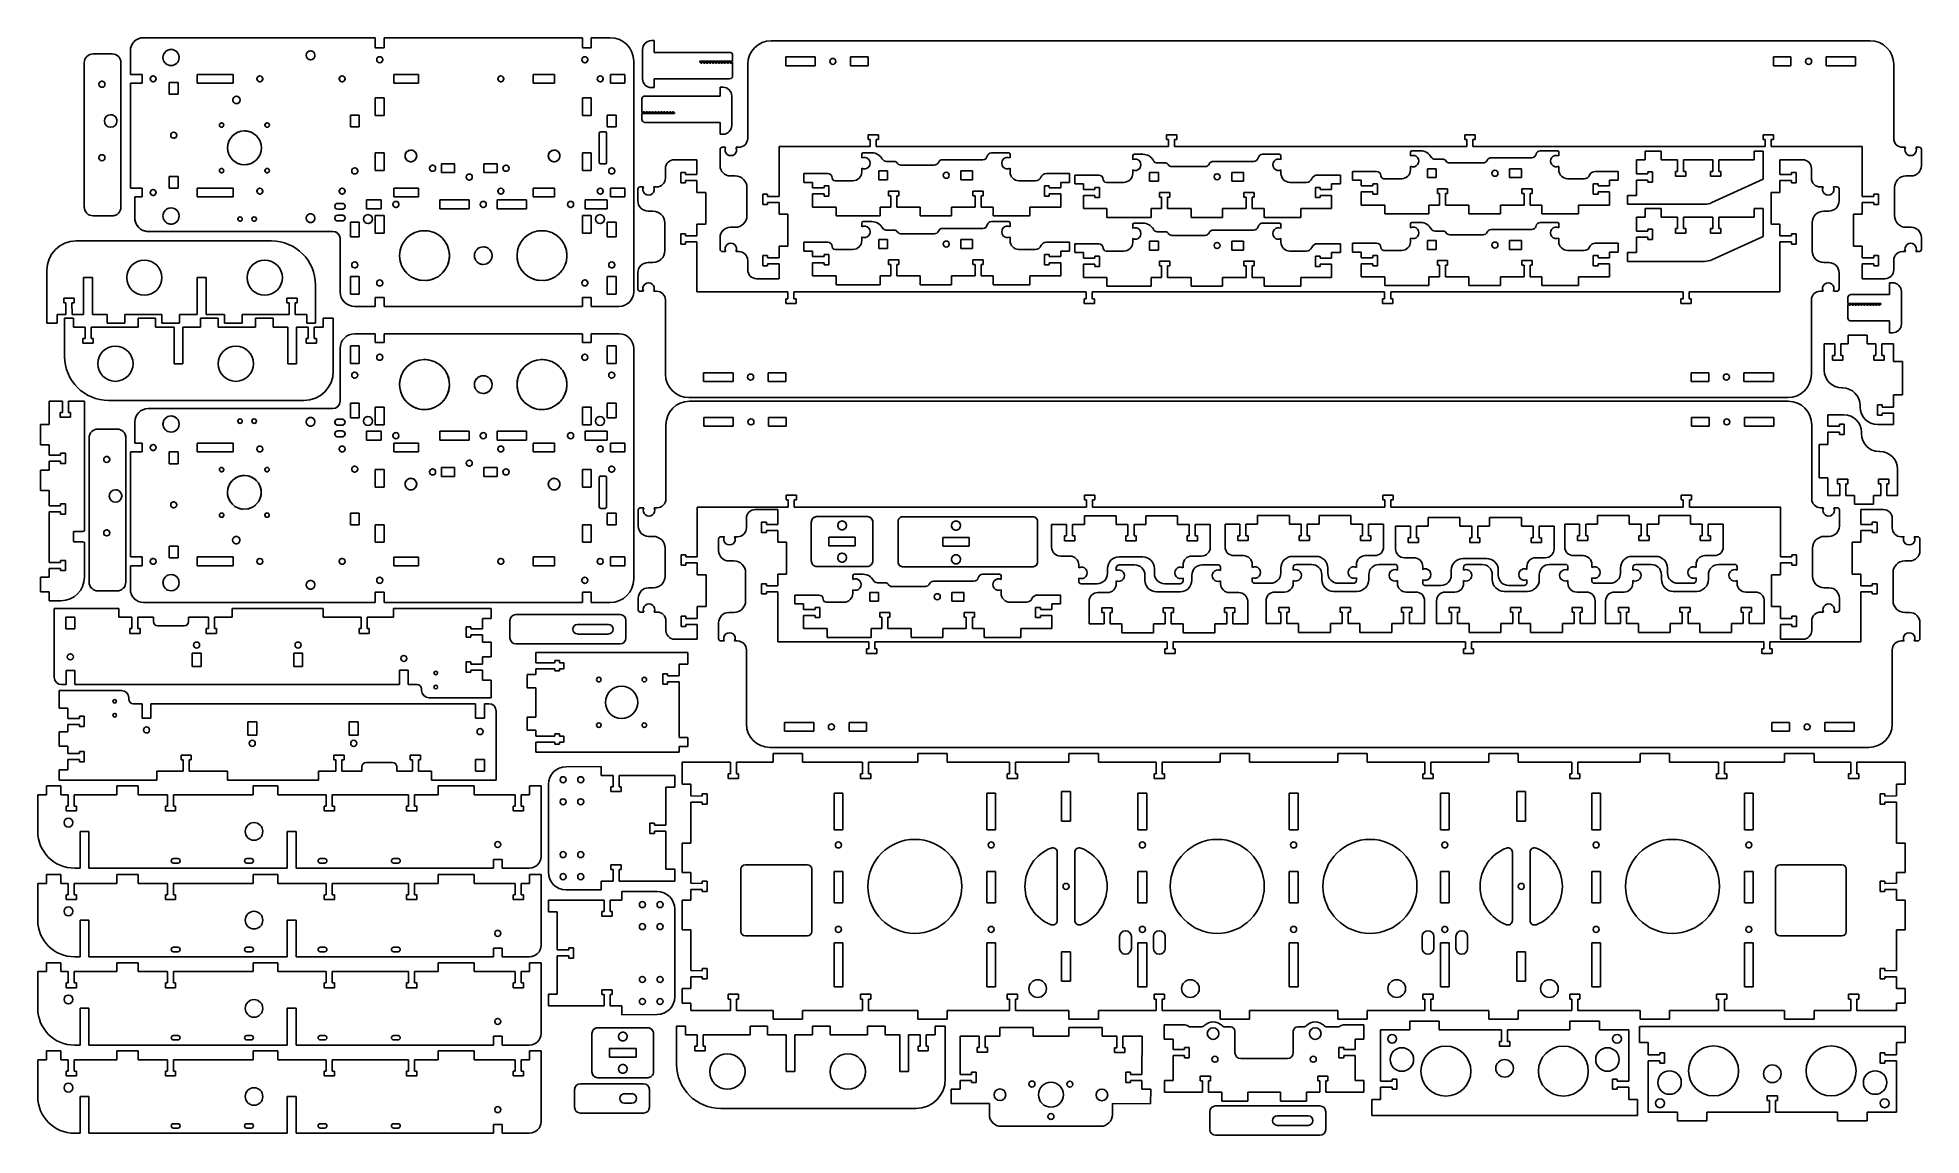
# Model space of a CAD drawing. Header units: millimetres. Extents: x 55 to 1338, y 204 to 952.
import ezdxf

# ---------------------------------------------------------------- set-up
doc = ezdxf.new("R2010")
doc.units = ezdxf.units.MM
doc.linetypes.add('HIDDEN', pattern=[9.525, 6.35, -3.175])
doc.layers.get('0').update_dxf_attribs({"color": 253, "lineweight": 70, "true_color": 0x8faf8f})
doc.layers.add('Hidden', color=38, linetype='HIDDEN', lineweight=70, true_color=0x482605)

msp = doc.modelspace()

# ---------------------------------------------------------------- linework, layer by layer
at = {"color": 38, "lineweight": -3, "true_color": 0x482605}
for p, q in [((127.3, 951.9), (285.1, 951.9)), ((285.1, 951.9), (285.1, 944.9)), ((291.1, 951.9), (426.1, 951.9)), ((291.1, 951.9), (291.1, 944.9)), ((426.1, 951.9), (426.1, 944.9)), ((432.1, 951.9), (445.1, 951.9)), ((432.1, 951.9), (432.1, 944.9)), ((473.1, 949.9), (475.1, 949.9)), ((475.1, 949.9), (475.1, 941.9)), ((1303.2, 949.8), (554.7, 949.8)), ((92.9, 940.9), (105.9, 940.9)), ((92.9, 940.9), (105.9, 940.9)), ((118.3, 926.9), (118.3, 942.9)), ((291.1, 944.9), (285.1, 944.9)), ((432.1, 944.9), (426.1, 944.9)), ((467.1, 923.9), (467.1, 943.9)), ((475.1, 941.9), (526.4, 941.9)), ((528.4, 939.9), (528.4, 935.9)), ((564.7, 938.8), (584.7, 938.8)), ((564.7, 938.8), (564.7, 932.8)), ((584.7, 932.8), (584.7, 938.8)), ((608.7, 938.8), (620.7, 938.8)), ((608.7, 938.8), (608.7, 932.8)), ((620.7, 932.8), (620.7, 938.8)), ((1237.2, 938.8), (1249.2, 938.8)), ((1237.2, 938.8), (1237.2, 932.8)), ((1249.2, 932.8), (1249.2, 938.8)), ((1273.2, 938.8), (1293.2, 938.8)), ((1273.2, 938.8), (1273.2, 932.8)), ((1293.2, 932.8), (1293.2, 938.8)), ((86.9, 836.7), (86.9, 934.9)), ((111.9, 934.9), (111.9, 836.6)), ((118.3, 926.9), (126.3, 926.9)), ((126.3, 926.9), (126.3, 920.9)), ((163.8, 920.9), (163.8, 926.9)), ((163.8, 926.9), (188.4, 926.9)), ((188.4, 926.9), (188.4, 920.9)), ((297.6, 921), (297.6, 926.9)), ((297.6, 926.9), (314.4, 926.9)), ((314.4, 926.9), (314.4, 921)), ((392.7, 920.9), (392.7, 926.9)), ((392.7, 926.9), (407.2, 926.9)), ((407.2, 926.9), (407.2, 920.9)), ((445.3, 920.9), (445.3, 926.9)), ((445.3, 926.9), (455.1, 926.9)), ((455.1, 926.9), (455.1, 920.9)), ((461.1, 935.9), (461.1, 778.9)), ((475.1, 923.9), (475.1, 917.9)), ((526.4, 923.9), (475.1, 923.9)), ((528.4, 935.9), (506.2, 935.9)), ((506.2, 935.9), (506.2, 935.2)), ((506.7, 935.2), (506.2, 935.2)), ((507.9, 935.2), (508.5, 935.2)), ((509.9, 935.2), (510.5, 935.2)), ((511.9, 935.2), (512.5, 935.2)), ((513.9, 935.2), (514.5, 935.2)), ((515.9, 935.2), (516.5, 935.2)), ((517.9, 935.2), (518.5, 935.2)), ((519.9, 935.2), (520.5, 935.2)), ((521.9, 935.2), (522.5, 935.2)), ((523.9, 935.2), (524.5, 935.2)), ((525.9, 935.2), (526.5, 935.2)), ((527.9, 935.2), (528.4, 935.2)), ((528.4, 935.2), (528.4, 925.9)), ((538.7, 933.8), (538.7, 883.3)), ((564.7, 932.8), (584.7, 932.8)), ((608.7, 932.8), (620.7, 932.8)), ((1237.2, 932.8), (1249.2, 932.8)), ((1273.2, 932.8), (1293.2, 932.8)), ((1319.2, 883.3), (1319.2, 933.8)), ((118.3, 920.9), (126.3, 920.9)), ((118.3, 849.5), (118.3, 920.9)), ((144.8, 913.5), (144.8, 921.5)), ((150.8, 921.5), (144.8, 921.5)), ((150.8, 913.5), (144.8, 913.5)), ((150.8, 913.5), (150.8, 921.5)), ((163.8, 920.9), (188.4, 920.9)), ((285.1, 910.9), (291.1, 910.9)), ((285.1, 910.9), (285.1, 898.9)), ((291.1, 910.9), (291.1, 898.9)), ((314.4, 921), (297.6, 921)), ((392.7, 920.9), (407.2, 920.9)), ((426.1, 910.9), (426.1, 898.9)), ((426.1, 910.9), (432.1, 910.9)), ((432.1, 910.9), (432.1, 898.9)), ((445.3, 920.9), (455.1, 920.9)), ((468.6, 912.2), (519.9, 912.2)), ((475.1, 917.9), (473.1, 917.9)), ((519.9, 918.2), (521.9, 918.2)), ((519.9, 912.2), (519.9, 918.2)), ((527.9, 912.2), (527.9, 892.2)), ((268.1, 899.2), (274.1, 899.2)), ((268.1, 899.2), (268.1, 891.2)), ((274.1, 899.2), (274.1, 891.2)), ((291.1, 898.9), (285.1, 898.9)), ((432.1, 898.9), (426.1, 898.9)), ((443.1, 899.2), (443.1, 891.2)), ((443.1, 899.2), (449.1, 899.2)), ((449.1, 899.2), (449.1, 891.2)), ((466.6, 900.9), (466.6, 910.2)), ((467.2, 900.9), (466.6, 900.9)), ((466.6, 896.2), (466.6, 900.2)), ((466.6, 900.2), (488.8, 900.2)), ((469.2, 900.9), (468.6, 900.9)), ((471.2, 900.9), (470.6, 900.9)), ((473.2, 900.9), (472.6, 900.9)), ((475.2, 900.9), (474.6, 900.9)), ((477.2, 900.9), (476.6, 900.9)), ((479.2, 900.9), (478.6, 900.9)), ((481.2, 900.9), (480.6, 900.9)), ((483.2, 900.9), (482.6, 900.9)), ((485.2, 900.9), (484.6, 900.9)), ((487.2, 900.9), (486.6, 900.9)), ((488.3, 900.9), (488.8, 900.9)), ((488.8, 900.2), (488.8, 900.9)), ((274.1, 891.2), (268.1, 891.2)), ((437.6, 886.9), (437.6, 866.9)), ((437.6, 886.9), (437.6, 866.9)), ((441.6, 887.9), (438.6, 887.9)), ((442.6, 866.9), (442.6, 886.9)), ((449.1, 891.2), (443.1, 891.2)), ((519.9, 894.2), (468.6, 894.2)), ((519.9, 886.2), (519.9, 894.2)), ((521.9, 886.2), (519.9, 886.2)), ((620.7, 882.6), (620.7, 885.8)), ((620.7, 885.8), (627.7, 885.8)), ((627.7, 885.8), (627.7, 882.6)), ((823.9, 882.6), (823.9, 885.8)), ((823.9, 885.8), (830.9, 885.8)), ((830.9, 885.8), (830.9, 882.6)), ((1027.1, 885.8), (1034.1, 885.8)), ((1027.1, 882.6), (1027.1, 885.8)), ((1034.1, 885.8), (1034.1, 882.6)), ((1230.3, 885.8), (1237.3, 885.8)), ((1230.3, 882.6), (1230.3, 885.8)), ((1237.3, 885.8), (1237.3, 882.6)), ((285.1, 873.5), (291.1, 873.5)), ((285.1, 873.5), (285.1, 861.5)), ((291.1, 873.5), (291.1, 861.5)), ((426.1, 873.5), (426.1, 861.5)), ((426.1, 873.5), (432.1, 873.5)), ((432.1, 873.5), (432.1, 861.5)), ((519.9, 875.8), (519.9, 864.8)), ((523.7, 877.3), (521.4, 877.3)), ((532.7, 877.3), (530.8, 877.3)), ((560.1, 843.8), (560.1, 877.8)), ((560.1, 877.8), (622.1, 877.8)), ((616.4, 870), (616.4, 872.5)), ((617.4, 873.5), (623.3, 873.5)), ((622.1, 882.6), (620.7, 882.6)), ((622.1, 877.8), (622.1, 882.6)), ((627.7, 882.6), (626.2, 882.6)), ((626.2, 882.6), (626.2, 877.8)), ((825.3, 877.8), (626.2, 877.8)), ((704.7, 873.5), (716.4, 873.5)), ((717.4, 872.5), (717.4, 870)), ((801.9, 872.5), (807.9, 872.5)), ((825.3, 882.6), (823.9, 882.6)), ((825.3, 877.8), (825.3, 882.6)), ((830.9, 882.6), (829.4, 882.6)), ((829.4, 882.6), (829.4, 877.8)), ((829.4, 877.8), (1028.5, 877.8)), ((889.3, 872.5), (900.9, 872.5)), ((990.1, 871.4), (990.1, 873.9)), ((991.1, 874.9), (997.1, 874.9)), ((1028.5, 882.6), (1027.1, 882.6)), ((1028.5, 877.8), (1028.5, 882.6)), ((1034.1, 882.6), (1032.6, 882.6)), ((1032.6, 882.6), (1032.6, 877.8)), ((1032.6, 877.8), (1231.7, 877.8)), ((1078.5, 874.9), (1090.1, 874.9)), ((1091.1, 873.9), (1091.1, 871.4)), ((1149.9, 874.7), (1160.9, 874.7)), ((1149.9, 868.7), (1149.9, 874.7)), ((1160.9, 874.7), (1160.9, 868.7)), ((1224.2, 874.7), (1230.2, 874.7)), ((1224.2, 874.7), (1224.2, 868.7)), ((1230.2, 874.7), (1230.2, 855.5)), ((1231.7, 882.6), (1230.3, 882.6)), ((1231.7, 877.8), (1231.7, 882.6)), ((1235.8, 882.6), (1235.8, 877.8)), ((1237.3, 882.6), (1235.8, 882.6)), ((1235.8, 877.8), (1297.8, 877.8)), ((1297.8, 877.8), (1297.8, 843.8)), ((1327.1, 877.3), (1325.2, 877.3)), ((1336.5, 877.3), (1334.2, 877.3)), ((1338, 864.8), (1338, 875.8)), ((291.1, 861.5), (285.1, 861.5)), ((339.1, 866), (330.1, 866)), ((330.1, 866), (330.1, 860)), ((339.1, 860), (330.1, 860)), ((339.1, 860), (339.1, 866)), ((359, 866), (359, 860)), ((368, 866), (359, 866)), ((368, 860), (359, 860)), ((368, 860), (368, 866)), ((432.1, 861.5), (426.1, 861.5)), ((438.6, 865.9), (441.6, 865.9)), ((482.7, 862.8), (482.7, 856.3)), ((504.1, 868.8), (488.7, 868.8)), ((493.1, 860.1), (496.3, 860.1)), ((493.1, 853.1), (493.1, 860.1)), ((496.3, 860.1), (496.3, 858.7)), ((504.1, 858.7), (504.1, 868.8)), ((616.4, 860.5), (616.4, 863)), ((627.9, 861.2), (633.9, 861.2)), ((627.9, 855.2), (627.9, 861.2)), ((633.1, 867.7), (638.7, 867.7)), ((633.9, 855.2), (633.9, 861.2)), ((643, 865.2), (665.8, 865.2)), ((671.3, 868.8), (698.9, 868.8)), ((683.9, 861.2), (691.9, 861.2)), ((683.9, 861.2), (683.9, 855.2)), ((691.9, 861.2), (691.9, 855.2)), ((717.4, 863), (717.4, 860.5)), ((800.9, 868.9), (800.9, 871.5)), ((800.9, 859.4), (800.9, 861.9)), ((812.4, 860.1), (818.4, 860.1)), ((812.4, 854.1), (812.4, 860.1)), ((817.6, 866.6), (823.3, 866.6)), ((818.4, 854.1), (818.4, 860.1)), ((827.6, 864.1), (850.3, 864.1)), ((855.8, 867.7), (883.4, 867.7)), ((868.4, 860.1), (876.4, 860.1)), ((868.4, 860.1), (868.4, 854.1)), ((876.4, 860.1), (876.4, 854.1)), ((901.9, 871.5), (901.9, 868.9)), ((901.9, 861.9), (901.9, 859.4)), ((950.6, 860.8), (967, 860.8)), ((950.6, 854.8), (950.6, 860.8)), ((990.1, 861.9), (990.1, 864.3)), ((1001.6, 862.6), (1007.6, 862.6)), ((1001.6, 856.6), (1001.6, 862.6)), ((1006.8, 869.1), (1012.5, 869.1)), ((1007.6, 856.6), (1007.6, 862.6)), ((1016.8, 866.6), (1039.5, 866.6)), ((1045.1, 870.2), (1072.7, 870.2)), ((1057.6, 862.6), (1065.6, 862.6)), ((1057.6, 862.6), (1057.6, 856.6)), ((1065.6, 862.6), (1065.6, 856.6)), ((1091.1, 864.3), (1091.1, 861.9)), ((1115.8, 860.8), (1131.6, 860.8)), ((1131.6, 860.8), (1131.6, 854.8)), ((1143.9, 868.7), (1143.9, 859.1)), ((1149.9, 868.7), (1143.9, 868.7)), ((1151.7, 860.6), (1151.7, 859.1)), ((1154.9, 860.6), (1151.7, 860.6)), ((1154.9, 853.6), (1154.9, 860.6)), ((1160.9, 868.7), (1172, 868.7)), ((1170.5, 860.9), (1170.5, 857.7)), ((1172, 860.9), (1170.5, 860.9)), ((1172, 868.7), (1172, 860.9)), ((1176.1, 860.9), (1176.1, 868.7)), ((1176.1, 868.7), (1196, 868.7)), ((1177.5, 860.9), (1176.1, 860.9)), ((1177.5, 857.7), (1177.5, 860.9)), ((1196, 860.9), (1194.5, 860.9)), ((1194.5, 860.9), (1194.5, 857.7)), ((1196, 868.7), (1196, 860.9)), ((1200.1, 860.9), (1200.1, 868.7)), ((1200.1, 868.7), (1224.2, 868.7)), ((1201.5, 860.9), (1200.1, 860.9)), ((1201.5, 857.7), (1201.5, 860.9)), ((1257.1, 868.8), (1241.7, 868.8)), ((1241.7, 868.8), (1241.7, 858.7)), ((1249.5, 858.7), (1249.5, 860.1)), ((1249.5, 860.1), (1252.7, 860.1)), ((1252.7, 860.1), (1252.7, 853.1)), ((1263.1, 856.3), (1263.1, 862.8)), ((118.3, 849.5), (126.3, 849.5)), ((126.3, 849.5), (126.3, 843.5)), ((144.8, 849.5), (144.8, 857.5)), ((144.8, 857.5), (150.8, 857.5)), ((150.8, 849.5), (144.8, 849.5)), ((150.8, 849.5), (150.8, 857.5)), ((163.8, 843.5), (163.8, 849.5)), ((163.8, 849.5), (188.4, 849.5)), ((188.4, 849.5), (188.4, 843.5)), ((297.6, 843.6), (297.6, 849.5)), ((297.6, 849.5), (314.4, 849.5)), ((314.4, 849.5), (314.4, 843.6)), ((392.7, 843.5), (392.7, 849.5)), ((392.7, 849.5), (407.2, 849.5)), ((407.2, 849.5), (407.2, 843.5)), ((445.3, 843.5), (445.3, 849.5)), ((445.3, 849.5), (455.1, 849.5)), ((455.1, 849.5), (455.1, 843.5)), ((463.9, 848.8), (463.9, 840.8)), ((467.7, 850.3), (465.4, 850.3)), ((476.7, 850.3), (474.7, 850.3)), ((496.3, 853.1), (493.1, 853.1)), ((496.3, 858.7), (504.1, 858.7)), ((496.3, 854.6), (496.3, 853.1)), ((504.1, 854.6), (496.3, 854.6)), ((504.1, 846.6), (504.1, 854.6)), ((526.9, 857.8), (530.2, 857.8)), ((538.2, 849.8), (538.2, 830.8)), ((576.9, 859.4), (593.2, 859.4)), ((576.9, 853.4), (576.9, 859.4)), ((582.9, 853.4), (576.9, 853.4)), ((582.9, 849.6), (582.9, 853.4)), ((590.7, 849.6), (582.9, 849.6)), ((590.7, 851), (590.7, 849.6)), ((593.9, 851), (590.7, 851)), ((593.9, 844), (593.9, 851)), ((598.2, 854.5), (610.4, 854.5)), ((627.9, 855.2), (633.9, 855.2)), ((634.6, 847.5), (634.6, 844.3)), ((641.6, 847.5), (634.6, 847.5)), ((641.6, 844.3), (641.6, 847.5)), ((683.9, 855.2), (691.9, 855.2)), ((692.1, 847.5), (692.1, 844.3)), ((699.1, 847.5), (692.1, 847.5)), ((699.1, 844.3), (699.1, 847.5)), ((723.4, 854.5), (734.7, 854.5)), ((740.9, 851), (740.9, 844)), ((744.1, 851), (740.9, 851)), ((742.1, 859.4), (757.9, 859.4)), ((744.1, 849.6), (744.1, 851)), ((751.9, 849.6), (744.1, 849.6)), ((751.9, 853.4), (751.9, 849.6)), ((757.9, 853.4), (751.9, 853.4)), ((757.9, 859.4), (757.9, 853.4)), ((761.4, 858.4), (777.8, 858.4)), ((761.4, 852.4), (761.4, 858.4)), ((767.4, 852.4), (761.4, 852.4)), ((767.4, 848.5), (767.4, 852.4)), ((775.2, 848.5), (767.4, 848.5)), ((775.2, 850), (775.2, 848.5)), ((778.4, 850), (775.2, 850)), ((778.4, 843), (778.4, 850)), ((782.8, 853.4), (794.9, 853.4)), ((812.4, 854.1), (818.4, 854.1)), ((868.4, 854.1), (876.4, 854.1)), ((907.9, 853.4), (919.2, 853.4)), ((925.4, 850), (925.4, 843)), ((928.6, 850), (925.4, 850)), ((926.6, 858.4), (942.4, 858.4)), ((928.6, 848.5), (928.6, 850)), ((936.4, 848.5), (928.6, 848.5)), ((936.4, 852.4), (936.4, 848.5)), ((942.4, 852.4), (936.4, 852.4)), ((942.4, 858.4), (942.4, 852.4)), ((956.6, 854.8), (950.6, 854.8)), ((956.6, 851), (956.6, 854.8)), ((964.4, 851), (956.6, 851)), ((956.6, 846.9), (964.4, 846.9)), ((956.6, 837.9), (956.6, 846.9)), ((964.4, 852.4), (964.4, 851)), ((967.6, 852.4), (964.4, 852.4)), ((964.4, 846.9), (964.4, 845.4)), ((967.6, 845.4), (967.6, 852.4)), ((972, 855.9), (984.1, 855.9)), ((1001.6, 856.6), (1007.6, 856.6)), ((1008.4, 848.9), (1008.4, 845.7)), ((1015.4, 848.9), (1008.4, 848.9)), ((1015.4, 845.7), (1015.4, 848.9)), ((1057.6, 856.6), (1065.6, 856.6)), ((1065.9, 848.9), (1065.9, 845.7)), ((1072.9, 848.9), (1065.9, 848.9)), ((1072.9, 845.7), (1072.9, 848.9)), ((1097.1, 855.9), (1108.4, 855.9)), ((1114.6, 852.4), (1114.6, 845.4)), ((1117.8, 852.4), (1114.6, 852.4)), ((1117.8, 851), (1117.8, 852.4)), ((1125.6, 851), (1117.8, 851)), ((1117.8, 846.9), (1125.6, 846.9)), ((1117.8, 845.4), (1117.8, 846.9)), ((1125.6, 854.8), (1125.6, 851)), ((1131.6, 854.8), (1125.6, 854.8)), ((1125.6, 846.9), (1125.6, 837.9)), ((1151.7, 859.1), (1143.9, 859.1)), ((1143.9, 855), (1151.7, 855)), ((1143.9, 844.5), (1143.9, 855)), ((1151.7, 855), (1151.7, 853.6)), ((1151.7, 853.6), (1154.9, 853.6)), ((1170.5, 857.7), (1177.5, 857.7)), ((1194.5, 857.7), (1201.5, 857.7)), ((1230.2, 855.5), (1195.3, 839.6)), ((1241.7, 858.7), (1249.5, 858.7)), ((1249.5, 854.6), (1241.7, 854.6)), ((1241.7, 854.6), (1241.7, 846.6)), ((1249.5, 853.1), (1249.5, 854.6)), ((1252.7, 853.1), (1249.5, 853.1)), ((1271.1, 850.3), (1269.1, 850.3)), ((1280.5, 850.3), (1278.2, 850.3)), ((1282, 840.8), (1282, 848.8)), ((1319.7, 830.8), (1319.7, 849.8)), ((1327.7, 857.8), (1331, 857.8)), ((86.9, 836.6), (86.9, 836.7)), ((121.3, 829), (121.3, 843.5)), ((121.3, 843.5), (126.3, 843.5)), ((163.8, 843.5), (188.4, 843.5)), ((259.5, 839.1), (262.5, 839.1)), ((262.5, 835.1), (259.5, 835.1)), ((289.1, 841.4), (279.1, 841.4)), ((279.1, 835.4), (279.1, 841.4)), ((289.1, 835.4), (279.1, 835.4)), ((289.1, 841.4), (289.1, 835.4)), ((314.4, 843.6), (297.6, 843.6)), ((329.1, 835.4), (329.1, 841.4)), ((329.1, 835.4), (329.1, 841.4)), ((349.1, 841.4), (329.1, 841.4)), ((349.1, 835.4), (329.1, 835.4)), ((349.1, 841.4), (349.1, 835.4)), ((368.1, 835.4), (368.1, 841.4)), ((368.1, 835.4), (368.1, 841.4)), ((388.1, 841.4), (368.1, 841.4)), ((388.1, 835.4), (368.1, 835.4)), ((388.1, 841.4), (388.1, 835.4)), ((392.7, 843.5), (407.2, 843.5)), ((428.1, 835.4), (428.1, 841.4)), ((428.1, 835.4), (428.1, 841.4)), ((443.1, 841.4), (428.1, 841.4)), ((443.1, 835.4), (428.1, 835.4)), ((443.1, 841.4), (443.1, 835.4)), ((445.3, 843.5), (455.1, 843.5)), ((510.1, 846.6), (504.1, 846.6)), ((510.1, 824.9), (510.1, 846.6)), ((549.1, 838.3), (549.1, 845.3)), ((549.1, 845.3), (552.3, 845.3)), ((552.3, 838.3), (549.1, 838.3)), ((552.3, 845.3), (552.3, 843.8)), ((552.3, 843.8), (560.1, 843.8)), ((560.1, 839.7), (552.3, 839.7)), ((552.3, 839.7), (552.3, 838.3)), ((560.1, 831.7), (560.1, 839.7)), ((582.9, 845.5), (590.7, 845.5)), ((582.9, 836.5), (582.9, 845.5)), ((582.9, 836.5), (598.9, 836.5)), ((590.7, 845.5), (590.7, 844)), ((590.7, 844), (593.9, 844)), ((598.9, 830.5), (598.9, 836.5)), ((628.9, 836.5), (628.9, 830.5)), ((628.9, 836.5), (636.1, 836.5)), ((634.6, 844.3), (636.1, 844.3)), ((636.1, 844.3), (636.1, 836.5)), ((640.2, 844.3), (641.6, 844.3)), ((640.2, 836.5), (640.2, 844.3)), ((640.2, 836.5), (656.2, 836.5)), ((656.2, 830.5), (656.2, 836.5)), ((677.6, 836.5), (677.6, 830.5)), ((677.6, 836.5), (693.6, 836.5)), ((692.1, 844.3), (693.6, 844.3)), ((693.6, 844.3), (693.6, 836.5)), ((697.7, 844.3), (699.1, 844.3)), ((697.7, 836.5), (697.7, 844.3)), ((705.9, 836.5), (697.7, 836.5)), ((705.9, 830.5), (705.9, 836.5)), ((730.9, 836.5), (730.9, 830.5)), ((730.9, 836.5), (751.9, 836.5)), ((740.9, 844), (744.1, 844)), ((744.1, 845.5), (751.9, 845.5)), ((744.1, 844), (744.1, 845.5)), ((751.9, 845.5), (751.9, 836.5)), ((767.4, 844.4), (775.2, 844.4)), ((767.4, 835.5), (767.4, 844.4)), ((767.4, 835.5), (783.4, 835.5)), ((775.2, 844.4), (775.2, 843)), ((775.2, 843), (778.4, 843)), ((783.4, 829.5), (783.4, 835.5)), ((813.4, 835.5), (813.4, 829.5)), ((813.4, 835.5), (820.6, 835.5)), ((819.1, 846.5), (819.1, 843.3)), ((826.1, 846.5), (819.1, 846.5)), ((819.1, 843.3), (820.6, 843.3)), ((820.6, 843.3), (820.6, 835.5)), ((824.7, 843.3), (826.1, 843.3)), ((824.7, 835.5), (824.7, 843.3)), ((824.7, 835.5), (840.7, 835.5)), ((826.1, 843.3), (826.1, 846.5)), ((840.7, 829.5), (840.7, 835.5)), ((862.1, 835.5), (862.1, 829.5)), ((862.1, 835.5), (878.1, 835.5)), ((876.7, 846.5), (876.7, 843.3)), ((883.7, 846.5), (876.7, 846.5)), ((876.7, 843.3), (878.1, 843.3)), ((878.1, 843.3), (878.1, 835.5)), ((882.2, 843.3), (883.7, 843.3)), ((882.2, 835.5), (882.2, 843.3)), ((890.4, 835.5), (882.2, 835.5)), ((883.7, 843.3), (883.7, 846.5)), ((890.4, 829.5), (890.4, 835.5)), ((915.4, 835.5), (915.4, 829.5)), ((915.4, 835.5), (936.4, 835.5)), ((925.4, 843), (928.6, 843)), ((928.6, 844.4), (936.4, 844.4)), ((928.6, 843), (928.6, 844.4)), ((936.4, 844.4), (936.4, 835.5)), ((956.6, 837.9), (972.6, 837.9)), ((964.4, 845.4), (967.6, 845.4)), ((972.6, 831.9), (972.6, 837.9)), ((1002.6, 837.9), (1002.6, 831.9)), ((1002.6, 837.9), (1009.8, 837.9)), ((1008.4, 845.7), (1009.8, 845.7)), ((1009.8, 845.7), (1009.8, 837.9)), ((1013.9, 845.7), (1015.4, 845.7)), ((1013.9, 837.9), (1013.9, 845.7)), ((1013.9, 837.9), (1029.9, 837.9)), ((1029.9, 831.9), (1029.9, 837.9)), ((1051.4, 837.9), (1051.4, 831.9)), ((1051.4, 837.9), (1067.4, 837.9)), ((1065.9, 845.7), (1067.4, 845.7)), ((1067.4, 845.7), (1067.4, 837.9)), ((1071.5, 845.7), (1072.9, 845.7)), ((1071.5, 837.9), (1071.5, 845.7)), ((1079.6, 837.9), (1071.5, 837.9)), ((1079.6, 831.9), (1079.6, 837.9)), ((1104.6, 837.9), (1104.6, 831.9)), ((1104.6, 837.9), (1125.6, 837.9)), ((1114.6, 845.4), (1117.8, 845.4)), ((1137.9, 838.5), (1137.9, 844.5)), ((1137.9, 844.5), (1143.9, 844.5)), ((1190.3, 838.5), (1137.9, 838.5)), ((1149.9, 835.7), (1160.9, 835.7)), ((1149.9, 829.7), (1149.9, 835.7)), ((1160.9, 835.7), (1160.9, 829.7)), ((1224.2, 835.7), (1230.2, 835.7)), ((1224.2, 835.7), (1224.2, 829.7)), ((1230.2, 835.7), (1230.2, 816.6)), ((1241.7, 846.6), (1235.7, 846.6)), ((1235.7, 846.6), (1235.7, 824.9)), ((1297.8, 843.8), (1305.6, 843.8)), ((1297.8, 839.7), (1297.8, 831.7)), ((1305.6, 839.7), (1297.8, 839.7)), ((1305.6, 845.3), (1308.8, 845.3)), ((1305.6, 843.8), (1305.6, 845.3)), ((1305.6, 838.3), (1305.6, 839.7)), ((1308.8, 838.3), (1305.6, 838.3)), ((1308.8, 845.3), (1308.8, 838.3)), ((105.9, 830.6), (92.9, 830.6)), ((259.5, 831.1), (262.5, 831.1)), ((262.5, 827.1), (259.5, 827.1)), ((268.1, 826.2), (274.1, 826.2)), ((268.1, 826.2), (268.1, 816.2)), ((274.1, 826.2), (274.1, 816.2)), ((285.1, 830.9), (285.1, 818.9)), ((285.1, 830.9), (291.1, 830.9)), ((291.1, 830.9), (291.1, 818.9)), ((426.1, 830.9), (426.1, 818.9)), ((426.1, 830.9), (432.1, 830.9)), ((432.1, 830.9), (432.1, 818.9)), ((443.1, 826.2), (449.1, 826.2)), ((443.1, 826.2), (443.1, 816.2)), ((449.1, 826.2), (449.1, 816.2)), ((470.9, 833.8), (474.2, 833.8)), ((482.2, 825.8), (482.2, 806.8)), ((504.1, 824.9), (510.1, 824.9)), ((504.1, 816.9), (504.1, 824.9)), ((530.2, 822.8), (526.9, 822.8)), ((566.1, 831.7), (560.1, 831.7)), ((566.1, 810), (566.1, 831.7)), ((628.9, 830.5), (598.9, 830.5)), ((616.4, 823.2), (616.4, 825.7)), ((617.4, 826.7), (623.3, 826.7)), ((677.6, 830.5), (656.2, 830.5)), ((671.3, 822), (698.9, 822)), ((704.7, 826.7), (716.4, 826.7)), ((730.9, 830.5), (705.9, 830.5)), ((717.4, 825.7), (717.4, 823.2)), ((813.4, 829.5), (783.4, 829.5)), ((800.9, 822.1), (800.9, 824.7)), ((801.9, 825.7), (807.9, 825.7)), ((862.1, 829.5), (840.7, 829.5)), ((889.3, 825.7), (900.9, 825.7)), ((915.4, 829.5), (890.4, 829.5)), ((901.9, 824.7), (901.9, 822.1)), ((1002.6, 831.9), (972.6, 831.9)), ((990.1, 822.5), (990.1, 825.1)), ((991.1, 826.1), (997.1, 826.1)), ((1051.4, 831.9), (1029.9, 831.9)), ((1045.1, 821.3), (1072.7, 821.3)), ((1078.5, 826.1), (1090.1, 826.1)), ((1104.6, 831.9), (1079.6, 831.9)), ((1091.1, 825.1), (1091.1, 822.5)), ((1143.9, 829.7), (1143.9, 820.2)), ((1149.9, 829.7), (1143.9, 829.7)), ((1151.7, 821.6), (1151.7, 820.2)), ((1154.9, 821.6), (1151.7, 821.6)), ((1154.9, 814.6), (1154.9, 821.6)), ((1160.9, 829.7), (1172, 829.7)), ((1170.5, 821.9), (1170.5, 818.7)), ((1172, 821.9), (1170.5, 821.9)), ((1172, 829.7), (1172, 821.9)), ((1176.1, 821.9), (1176.1, 829.7)), ((1176.1, 829.7), (1196, 829.7)), ((1177.5, 821.9), (1176.1, 821.9)), ((1177.5, 818.7), (1177.5, 821.9)), ((1196, 821.9), (1194.5, 821.9)), ((1194.5, 821.9), (1194.5, 818.7)), ((1196, 829.7), (1196, 821.9)), ((1200.1, 821.9), (1200.1, 829.7)), ((1200.1, 829.7), (1224.2, 829.7)), ((1201.5, 821.9), (1200.1, 821.9)), ((1201.5, 818.7), (1201.5, 821.9)), ((1235.7, 824.9), (1241.7, 824.9)), ((1241.7, 824.9), (1241.7, 816.9)), ((1263.6, 806.8), (1263.6, 825.8)), ((1271.6, 833.8), (1275, 833.8)), ((1291.8, 831.7), (1291.8, 810)), ((1297.8, 831.7), (1291.8, 831.7)), ((1331, 822.8), (1327.7, 822.8)), ((81.4, 813.5), (214.4, 813.5)), ((256.1, 820), (130.3, 820)), ((261.1, 815), (261.1, 778.9)), ((274.1, 816.2), (268.1, 816.2)), ((291.1, 818.9), (285.1, 818.9)), ((432.1, 818.9), (426.1, 818.9)), ((449.1, 816.2), (443.1, 816.2)), ((493.1, 818.3), (496.3, 818.3)), ((493.1, 811.3), (493.1, 818.3)), ((496.3, 811.3), (493.1, 811.3)), ((496.3, 818.3), (496.3, 816.9)), ((496.3, 816.9), (504.1, 816.9)), ((496.3, 812.8), (496.3, 811.3)), ((504.1, 812.8), (496.3, 812.8)), ((504.1, 778.8), (504.1, 812.8)), ((519.9, 815.8), (519.9, 807.8)), ((560.1, 802), (560.1, 810)), ((560.1, 810), (566.1, 810)), ((576.9, 812.6), (593.2, 812.6)), ((576.9, 806.6), (576.9, 812.6)), ((616.4, 813.7), (616.4, 816.2)), ((627.9, 814.4), (633.9, 814.4)), ((627.9, 808.4), (627.9, 814.4)), ((627.9, 808.4), (633.9, 808.4)), ((633.1, 820.9), (638.7, 820.9)), ((633.9, 808.4), (633.9, 814.4)), ((643, 818.4), (665.8, 818.4)), ((683.9, 814.4), (691.9, 814.4)), ((683.9, 814.4), (683.9, 808.4)), ((683.9, 808.4), (691.9, 808.4)), ((691.9, 814.4), (691.9, 808.4)), ((717.4, 816.2), (717.4, 813.7)), ((742.1, 812.6), (757.9, 812.6)), ((757.9, 812.6), (757.9, 806.6)), ((761.4, 811.6), (777.8, 811.6)), ((761.4, 805.6), (761.4, 811.6)), ((800.9, 812.6), (800.9, 815.1)), ((812.4, 813.3), (818.4, 813.3)), ((812.4, 807.3), (812.4, 813.3)), ((817.6, 819.8), (823.3, 819.8)), ((818.4, 807.3), (818.4, 813.3)), ((827.6, 817.3), (850.3, 817.3)), ((855.8, 820.9), (883.4, 820.9)), ((868.4, 813.3), (876.4, 813.3)), ((868.4, 813.3), (868.4, 807.3)), ((876.4, 813.3), (876.4, 807.3)), ((901.9, 815.1), (901.9, 812.6)), ((926.6, 811.6), (942.4, 811.6)), ((942.4, 811.6), (942.4, 805.6)), ((950.6, 811.9), (967, 811.9)), ((950.6, 805.9), (950.6, 811.9)), ((990.1, 813), (990.1, 815.5)), ((1001.6, 813.7), (1007.6, 813.7)), ((1001.6, 807.7), (1001.6, 813.7)), ((1006.8, 820.2), (1012.5, 820.2)), ((1007.6, 807.7), (1007.6, 813.7)), ((1016.8, 817.7), (1039.5, 817.7)), ((1057.6, 813.7), (1065.6, 813.7)), ((1057.6, 813.7), (1057.6, 807.7)), ((1065.6, 813.7), (1065.6, 807.7)), ((1091.1, 815.5), (1091.1, 813)), ((1115.8, 811.9), (1131.6, 811.9)), ((1131.6, 811.9), (1131.6, 805.9)), ((1151.7, 820.2), (1143.9, 820.2)), ((1143.9, 816.1), (1151.7, 816.1)), ((1143.9, 805.6), (1143.9, 816.1)), ((1151.7, 816.1), (1151.7, 814.6)), ((1151.7, 814.6), (1154.9, 814.6)), ((1170.5, 818.7), (1177.5, 818.7)), ((1194.5, 818.7), (1201.5, 818.7)), ((1230.2, 816.6), (1195.3, 800.7)), ((1241.7, 816.9), (1249.5, 816.9)), ((1249.5, 812.8), (1241.7, 812.8)), ((1241.7, 812.8), (1241.7, 778.8)), ((1249.5, 816.9), (1249.5, 818.3)), ((1249.5, 818.3), (1252.7, 818.3)), ((1249.5, 811.3), (1249.5, 812.8)), ((1252.7, 811.3), (1249.5, 811.3)), ((1252.7, 818.3), (1252.7, 811.3)), ((1291.8, 810), (1297.8, 810)), ((1297.8, 810), (1297.8, 802)), ((1338, 807.8), (1338, 815.8)), ((474.2, 798.8), (470.9, 798.8)), ((521.4, 806.3), (523.7, 806.3)), ((530.8, 806.3), (532.7, 806.3)), ((538.7, 800.3), (538.7, 793.8)), ((549.1, 796.5), (549.1, 803.5)), ((549.1, 803.5), (552.3, 803.5)), ((552.3, 796.5), (549.1, 796.5)), ((552.3, 803.5), (552.3, 802)), ((552.3, 802), (560.1, 802)), ((560.1, 797.9), (552.3, 797.9)), ((552.3, 797.9), (552.3, 796.5)), ((560.1, 787.8), (560.1, 797.9)), ((582.9, 806.6), (576.9, 806.6)), ((582.9, 802.8), (582.9, 806.6)), ((590.7, 802.8), (582.9, 802.8)), ((582.9, 798.7), (590.7, 798.7)), ((582.9, 789.7), (582.9, 798.7)), ((590.7, 804.2), (590.7, 802.8)), ((593.9, 804.2), (590.7, 804.2)), ((590.7, 798.7), (590.7, 797.2)), ((590.7, 797.2), (593.9, 797.2)), ((593.9, 797.2), (593.9, 804.2)), ((598.2, 807.7), (610.4, 807.7)), ((634.6, 800.7), (634.6, 797.5)), ((641.6, 800.7), (634.6, 800.7)), ((634.6, 797.5), (636.1, 797.5)), ((636.1, 797.5), (636.1, 789.7)), ((640.2, 797.5), (641.6, 797.5)), ((640.2, 789.7), (640.2, 797.5)), ((641.6, 797.5), (641.6, 800.7)), ((692.1, 800.7), (692.1, 797.5)), ((699.1, 800.7), (692.1, 800.7)), ((692.1, 797.5), (693.6, 797.5)), ((693.6, 797.5), (693.6, 789.7)), ((697.7, 797.5), (699.1, 797.5)), ((697.7, 789.7), (697.7, 797.5)), ((699.1, 797.5), (699.1, 800.7)), ((723.4, 807.7), (734.7, 807.7)), ((740.9, 804.2), (740.9, 797.2)), ((744.1, 804.2), (740.9, 804.2)), ((740.9, 797.2), (744.1, 797.2)), ((744.1, 802.8), (744.1, 804.2)), ((751.9, 802.8), (744.1, 802.8)), ((744.1, 798.7), (751.9, 798.7)), ((744.1, 797.2), (744.1, 798.7)), ((751.9, 806.6), (751.9, 802.8)), ((757.9, 806.6), (751.9, 806.6)), ((751.9, 798.7), (751.9, 789.7)), ((767.4, 805.6), (761.4, 805.6)), ((767.4, 801.7), (767.4, 805.6)), ((775.2, 801.7), (767.4, 801.7)), ((767.4, 797.6), (775.2, 797.6)), ((767.4, 788.7), (767.4, 797.6)), ((775.2, 803.2), (775.2, 801.7)), ((778.4, 803.2), (775.2, 803.2)), ((775.2, 797.6), (775.2, 796.2)), ((775.2, 796.2), (778.4, 796.2)), ((778.4, 796.2), (778.4, 803.2)), ((782.8, 806.6), (794.9, 806.6)), ((812.4, 807.3), (818.4, 807.3)), ((819.1, 799.7), (819.1, 796.5)), ((826.1, 799.7), (819.1, 799.7)), ((819.1, 796.5), (820.6, 796.5)), ((820.6, 796.5), (820.6, 788.7)), ((824.7, 796.5), (826.1, 796.5)), ((824.7, 788.7), (824.7, 796.5)), ((826.1, 796.5), (826.1, 799.7)), ((868.4, 807.3), (876.4, 807.3)), ((876.7, 799.7), (876.7, 796.5)), ((883.7, 799.7), (876.7, 799.7)), ((876.7, 796.5), (878.1, 796.5)), ((878.1, 796.5), (878.1, 788.7)), ((882.2, 796.5), (883.7, 796.5)), ((882.2, 788.7), (882.2, 796.5)), ((883.7, 796.5), (883.7, 799.7)), ((907.9, 806.6), (919.2, 806.6)), ((925.4, 803.2), (925.4, 796.2)), ((928.6, 803.2), (925.4, 803.2)), ((925.4, 796.2), (928.6, 796.2)), ((928.6, 801.7), (928.6, 803.2)), ((936.4, 801.7), (928.6, 801.7)), ((928.6, 797.6), (936.4, 797.6)), ((928.6, 796.2), (928.6, 797.6)), ((936.4, 805.6), (936.4, 801.7)), ((942.4, 805.6), (936.4, 805.6)), ((936.4, 797.6), (936.4, 788.7)), ((956.6, 805.9), (950.6, 805.9)), ((956.6, 802.1), (956.6, 805.9)), ((964.4, 802.1), (956.6, 802.1)), ((956.6, 798), (964.4, 798)), ((956.6, 789.1), (956.6, 798)), ((964.4, 803.6), (964.4, 802.1)), ((967.6, 803.6), (964.4, 803.6)), ((964.4, 798), (964.4, 796.6)), ((964.4, 796.6), (967.6, 796.6)), ((967.6, 796.6), (967.6, 803.6)), ((972, 807), (984.1, 807)), ((1001.6, 807.7), (1007.6, 807.7)), ((1008.4, 800.1), (1008.4, 796.9)), ((1015.4, 800.1), (1008.4, 800.1)), ((1008.4, 796.9), (1009.8, 796.9)), ((1009.8, 796.9), (1009.8, 789.1)), ((1013.9, 796.9), (1015.4, 796.9)), ((1013.9, 789.1), (1013.9, 796.9)), ((1015.4, 796.9), (1015.4, 800.1)), ((1057.6, 807.7), (1065.6, 807.7)), ((1065.9, 800.1), (1065.9, 796.9)), ((1072.9, 800.1), (1065.9, 800.1)), ((1065.9, 796.9), (1067.4, 796.9)), ((1067.4, 796.9), (1067.4, 789.1)), ((1071.5, 796.9), (1072.9, 796.9)), ((1071.5, 789.1), (1071.5, 796.9)), ((1072.9, 796.9), (1072.9, 800.1)), ((1097.1, 807), (1108.4, 807)), ((1114.6, 803.6), (1114.6, 796.6)), ((1117.8, 803.6), (1114.6, 803.6)), ((1114.6, 796.6), (1117.8, 796.6)), ((1117.8, 802.1), (1117.8, 803.6)), ((1125.6, 802.1), (1117.8, 802.1)), ((1117.8, 798), (1125.6, 798)), ((1117.8, 796.6), (1117.8, 798)), ((1125.6, 805.9), (1125.6, 802.1)), ((1131.6, 805.9), (1125.6, 805.9)), ((1125.6, 798), (1125.6, 789.1)), ((1137.9, 799.6), (1137.9, 805.6)), ((1137.9, 805.6), (1143.9, 805.6)), ((1190.3, 799.6), (1137.9, 799.6)), ((1275, 798.8), (1271.6, 798.8)), ((1297.8, 802), (1305.6, 802)), ((1297.8, 797.9), (1297.8, 787.8)), ((1305.6, 797.9), (1297.8, 797.9)), ((1305.6, 803.5), (1308.8, 803.5)), ((1305.6, 802), (1305.6, 803.5)), ((1305.6, 796.5), (1305.6, 797.9)), ((1308.8, 796.5), (1305.6, 796.5)), ((1308.8, 803.5), (1308.8, 796.5)), ((1319.2, 793.8), (1319.2, 800.3)), ((1325.2, 806.3), (1327.1, 806.3)), ((1334.2, 806.3), (1336.5, 806.3)), ((61.4, 757.5), (61.4, 793.5)), ((86.4, 788.5), (86.4, 763.5)), ((92.4, 788.5), (86.4, 788.5)), ((92.4, 763.5), (92.4, 788.5)), ((163.8, 788.5), (163.8, 763.5)), ((169.8, 788.5), (163.8, 788.5)), ((169.8, 763.5), (169.8, 788.5)), ((244.4, 783.5), (244.4, 757.5)), ((268.1, 789.2), (268.1, 777.2)), ((268.1, 789.2), (274.1, 789.2)), ((274.1, 789.2), (274.1, 777.2)), ((443.1, 789.2), (443.1, 777.2)), ((443.1, 789.2), (449.1, 789.2)), ((449.1, 789.2), (449.1, 777.2)), ((463.9, 791.8), (463.9, 780.8)), ((544.7, 787.8), (560.1, 787.8)), ((582.9, 789.7), (598.9, 789.7)), ((598.9, 783.7), (598.9, 789.7)), ((628.9, 783.7), (598.9, 783.7)), ((628.9, 789.7), (628.9, 783.7)), ((628.9, 789.7), (636.1, 789.7)), ((640.2, 789.7), (656.2, 789.7)), ((656.2, 783.7), (656.2, 789.7)), ((677.6, 783.7), (656.2, 783.7)), ((677.6, 789.7), (677.6, 783.7)), ((677.6, 789.7), (693.6, 789.7)), ((705.9, 789.7), (697.7, 789.7)), ((705.9, 783.7), (705.9, 789.7)), ((730.9, 783.7), (705.9, 783.7)), ((730.9, 789.7), (730.9, 783.7)), ((730.9, 789.7), (751.9, 789.7)), ((767.4, 788.7), (783.4, 788.7)), ((783.4, 782.7), (783.4, 788.7)), ((813.4, 782.7), (783.4, 782.7)), ((813.4, 788.7), (813.4, 782.7)), ((813.4, 788.7), (820.6, 788.7)), ((824.7, 788.7), (840.7, 788.7)), ((840.7, 782.7), (840.7, 788.7)), ((862.1, 782.7), (840.7, 782.7)), ((862.1, 788.7), (862.1, 782.7)), ((862.1, 788.7), (878.1, 788.7)), ((890.4, 788.7), (882.2, 788.7)), ((890.4, 782.7), (890.4, 788.7)), ((915.4, 782.7), (890.4, 782.7)), ((915.4, 788.7), (915.4, 782.7)), ((915.4, 788.7), (936.4, 788.7)), ((956.6, 789.1), (972.6, 789.1)), ((972.6, 783.1), (972.6, 789.1)), ((1002.6, 783.1), (972.6, 783.1)), ((1002.6, 789.1), (1002.6, 783.1)), ((1002.6, 789.1), (1009.8, 789.1)), ((1013.9, 789.1), (1029.9, 789.1)), ((1029.9, 783.1), (1029.9, 789.1)), ((1051.4, 783.1), (1029.9, 783.1)), ((1051.4, 789.1), (1051.4, 783.1)), ((1051.4, 789.1), (1067.4, 789.1)), ((1079.6, 789.1), (1071.5, 789.1)), ((1079.6, 783.1), (1079.6, 789.1)), ((1104.6, 783.1), (1079.6, 783.1)), ((1104.6, 789.1), (1104.6, 783.1)), ((1104.6, 789.1), (1125.6, 789.1)), ((1282, 780.8), (1282, 791.8)), ((1297.8, 787.8), (1313.2, 787.8)), ((1318.4, 785), (1316.4, 785)), ((1316.4, 785), (1316.4, 777)), ((73, 774.5), (73, 771.3)), ((80, 774.5), (73, 774.5)), ((73, 771.3), (74.4, 771.3)), ((74.4, 771.3), (74.4, 763.5)), ((78.5, 771.3), (80, 771.3)), ((78.6, 763.5), (78.5, 771.3)), ((80, 771.3), (80, 774.5)), ((224.9, 774.5), (224.9, 771.3)), ((231.9, 774.5), (224.9, 774.5)), ((224.9, 771.3), (226.4, 771.3)), ((226.4, 771.3), (226.4, 763.5)), ((230.5, 763.5), (230.5, 771.3)), ((230.5, 771.3), (231.9, 771.3)), ((231.9, 771.3), (231.9, 774.5)), ((274.1, 777.2), (268.1, 777.2)), ((285.1, 774.9), (285.1, 768.9)), ((285.1, 774.9), (291.1, 774.9)), ((291.1, 774.9), (291.1, 768.9)), ((426.1, 774.9), (426.1, 768.9)), ((426.1, 774.9), (432.1, 774.9)), ((432.1, 774.9), (432.1, 768.9)), ((449.1, 777.2), (443.1, 777.2)), ((465.4, 779.3), (467.7, 779.3)), ((474.7, 779.3), (476.7, 779.3)), ((482.7, 773.3), (482.7, 722.8)), ((566.1, 778.8), (504.1, 778.8)), ((564.6, 774), (566.1, 774)), ((564.6, 770.8), (564.6, 774)), ((571.6, 770.8), (564.6, 770.8)), ((566.1, 774), (566.1, 778.8)), ((570.2, 778.8), (570.2, 774)), ((769.3, 778.8), (570.2, 778.8)), ((570.2, 774), (571.6, 774)), ((571.6, 774), (571.6, 770.8)), ((767.8, 774), (769.3, 774)), ((767.8, 770.8), (767.8, 774)), ((774.8, 770.8), (767.8, 770.8)), ((769.3, 774), (769.3, 778.8)), ((972.5, 778.8), (773.4, 778.8)), ((773.4, 778.8), (773.4, 774)), ((773.4, 774), (774.8, 774)), ((774.8, 774), (774.8, 770.8)), ((971, 770.8), (971, 774)), ((971, 774), (972.5, 774)), ((978, 770.8), (971, 770.8)), ((972.5, 774), (972.5, 778.8)), ((976.6, 778.8), (976.6, 774)), ((976.6, 778.8), (1175.7, 778.8)), ((976.6, 774), (978, 774)), ((978, 774), (978, 770.8)), ((1174.2, 770.8), (1174.2, 774)), ((1174.2, 774), (1175.7, 774)), ((1181.2, 770.8), (1174.2, 770.8)), ((1175.7, 774), (1175.7, 778.8)), ((1179.8, 778.8), (1179.8, 774)), ((1241.7, 778.8), (1179.8, 778.8)), ((1179.8, 774), (1181.2, 774)), ((1181.2, 774), (1181.2, 770.8)), ((1263.1, 722.8), (1263.1, 773.3)), ((1269.1, 779.3), (1271.1, 779.3)), ((1278.2, 779.3), (1280.5, 779.3)), ((1288, 775), (1288, 771)), ((1288, 771), (1310.3, 771)), ((1288.6, 770.3), (1288, 770.3)), ((1288, 770.3), (1288, 761)), ((1316.4, 777), (1290, 777)), ((1290.6, 770.3), (1290, 770.3)), ((1292.6, 770.3), (1292, 770.3)), ((1294.6, 770.3), (1294, 770.3)), ((1296.6, 770.3), (1296, 770.3)), ((1298.6, 770.3), (1298, 770.3)), ((1300.6, 770.3), (1300, 770.3)), ((1302.6, 770.3), (1302, 770.3)), ((1304.6, 770.3), (1304, 770.3)), ((1306.6, 770.3), (1306, 770.3)), ((1308.6, 770.3), (1308, 770.3)), ((1309.8, 770.3), (1310.3, 770.3)), ((1310.3, 771), (1310.3, 770.3)), ((1324.4, 757), (1324.4, 779)), ((68.4, 757.5), (61.4, 757.5)), ((74.4, 763.5), (68.4, 763.5)), ((68.4, 763.5), (68.4, 757.5)), ((73.5, 760.9), (79.5, 760.9)), ((73.5, 734.9), (73.5, 760.9)), ((86.4, 763.5), (78.6, 763.5)), ((79.5, 760.9), (79.5, 754.9)), ((102.4, 763.5), (92.4, 763.5)), ((102.4, 757.5), (102.4, 763.5)), ((114.4, 757.5), (102.4, 757.5)), ((114.4, 763.5), (114.4, 757.5)), ((139.8, 763.5), (114.4, 763.5)), ((123.5, 760.9), (135.5, 760.9)), ((123.5, 754.9), (123.5, 760.9)), ((135.5, 760.9), (135.5, 754.9)), ((139.8, 757.5), (139.8, 763.5)), ((151.8, 757.5), (139.8, 757.5)), ((151.8, 763.5), (151.8, 757.5)), ((163.8, 763.5), (151.8, 763.5)), ((166.1, 760.9), (178.1, 760.9)), ((166.1, 754.9), (166.1, 760.9)), ((182.4, 763.5), (169.8, 763.5)), ((178.1, 760.9), (178.1, 754.9)), ((182.4, 757.5), (182.4, 763.5)), ((194.4, 757.5), (182.4, 757.5)), ((226.4, 763.5), (194.4, 763.5)), ((194.4, 763.5), (194.4, 757.5)), ((203.5, 760.9), (215.5, 760.9)), ((203.5, 754.9), (203.5, 760.9)), ((215.5, 760.9), (215.5, 754.9)), ((238.4, 763.5), (230.5, 763.5)), ((238.4, 757.5), (238.4, 763.5)), ((244.4, 757.5), (238.4, 757.5)), ((249.5, 760.9), (256.5, 760.9)), ((249.5, 754.9), (249.5, 760.9)), ((256.5, 760.9), (256.5, 724.9)), ((285.1, 768.9), (271.1, 768.9)), ((426.1, 768.9), (291.1, 768.9)), ((451.1, 768.9), (432.1, 768.9)), ((1290, 759), (1316.4, 759)), ((1316.4, 759), (1316.4, 751)), ((79.5, 754.9), (87.4, 754.9)), ((86, 747.1), (86, 743.9)), ((87.5, 747.1), (86, 747.1)), ((87.4, 754.9), (87.5, 747.1)), ((91.6, 754.9), (123.5, 754.9)), ((91.6, 747.1), (91.6, 754.9)), ((93, 747.1), (91.6, 747.1)), ((93, 743.9), (93, 747.1)), ((135.5, 754.9), (148.1, 754.9)), ((148.1, 754.9), (148.1, 729.9)), ((154.1, 754.9), (166.1, 754.9)), ((154.1, 729.9), (154.1, 754.9)), ((178.1, 754.9), (203.5, 754.9)), ((215.5, 754.9), (225.5, 754.9)), ((225.5, 754.9), (225.5, 729.9)), ((231.5, 754.9), (239.3, 754.9)), ((231.5, 729.9), (231.5, 754.9)), ((238, 747.1), (238, 743.9)), ((239.4, 747.1), (238, 747.1)), ((239.3, 754.9), (239.4, 747.1)), ((243.5, 754.9), (249.5, 754.9)), ((243.5, 747.1), (243.5, 754.9)), ((245, 747.1), (243.5, 747.1)), ((245, 743.9), (245, 747.1)), ((285.1, 750.3), (271.1, 750.3)), ((285.1, 744.3), (285.1, 750.3)), ((285.1, 744.3), (291.1, 744.3)), ((426.1, 750.3), (291.1, 750.3)), ((291.1, 744.3), (291.1, 750.3)), ((426.1, 744.3), (426.1, 750.3)), ((426.1, 744.3), (432.1, 744.3)), ((451.1, 750.3), (432.1, 750.3)), ((432.1, 744.3), (432.1, 750.3)), ((1301.1, 749.4), (1288.2, 749.4)), ((1288.2, 749.4), (1288.2, 743.4)), ((1301.1, 749.4), (1301.1, 743.4)), ((1316.4, 751), (1318.4, 751)), ((86, 743.9), (93, 743.9)), ((238, 743.9), (245, 743.9)), ((261.1, 704.3), (261.1, 740.3)), ((268.1, 730.1), (268.1, 742.1)), ((274.1, 742.1), (268.1, 742.1)), ((274.1, 730.1), (274.1, 742.1)), ((443.1, 730.1), (443.1, 742.1)), ((449.1, 742.1), (443.1, 742.1)), ((449.1, 730.1), (449.1, 742.1)), ((461.1, 583.3), (461.1, 740.3)), ((1271.9, 743.4), (1279.1, 743.4)), ((1271.9, 743.4), (1271.9, 725.4)), ((1277.6, 732.4), (1277.6, 735.6)), ((1277.6, 735.6), (1279.1, 735.6)), ((1284.6, 732.4), (1277.6, 732.4)), ((1279.1, 735.6), (1279.1, 743.4)), ((1283.2, 743.4), (1288.2, 743.4)), ((1283.2, 743.4), (1283.2, 735.6)), ((1283.2, 735.6), (1284.6, 735.6)), ((1284.6, 735.6), (1284.6, 732.4)), ((1301.1, 743.4), (1307.1, 743.4)), ((1305.6, 732.4), (1305.6, 735.6)), ((1305.6, 735.6), (1307.1, 735.6)), ((1312.6, 732.4), (1305.6, 732.4)), ((1307.1, 735.6), (1307.1, 743.4)), ((1311.2, 743.4), (1319.1, 743.4)), ((1311.2, 743.4), (1311.2, 735.6)), ((1311.2, 735.6), (1312.6, 735.6)), ((1312.6, 735.6), (1312.6, 732.4)), ((1319.1, 743.4), (1319.1, 731.4)), ((1319.1, 731.4), (1325.1, 731.4)), ((1325.1, 708.8), (1325.1, 731.4)), ((148.1, 729.9), (154.1, 729.9)), ((225.5, 729.9), (231.5, 729.9)), ((268.1, 730.1), (274.1, 730.1)), ((443.1, 730.1), (449.1, 730.1)), ((508.7, 723.8), (508.7, 717.8)), ((528.7, 723.8), (508.7, 723.8)), ((528.7, 717.8), (528.7, 723.8)), ((564.7, 723.8), (552.7, 723.8)), ((552.7, 723.8), (552.7, 717.8)), ((564.7, 717.8), (564.7, 723.8)), ((1181.2, 723.8), (1181.2, 717.8)), ((1193.2, 723.8), (1181.2, 723.8)), ((1193.2, 717.8), (1193.2, 723.8)), ((1237.2, 723.8), (1217.2, 723.8)), ((1217.2, 723.8), (1217.2, 717.8)), ((1237.2, 717.8), (1237.2, 723.8)), ((498.7, 706.8), (1247.1, 706.8)), ((528.7, 717.8), (508.7, 717.8)), ((564.7, 717.8), (552.7, 717.8)), ((1193.2, 717.8), (1181.2, 717.8)), ((1237.2, 717.8), (1217.2, 717.8)), ((1283.9, 713.4), (1284.3, 713.4)), ((1319.1, 708.8), (1319.1, 700.4)), ((1319.1, 708.8), (1325.1, 708.8)), ((72, 704.5), (63, 704.5)), ((63, 688.6), (63, 704.5)), ((70.5, 696.7), (70.5, 693.5)), ((72, 696.7), (70.5, 696.7)), ((70.5, 693.5), (77.5, 693.5)), ((72, 704.5), (72, 696.7)), ((87, 704.5), (76.1, 704.5)), ((76.1, 696.7), (76.1, 704.5)), ((77.5, 696.7), (76.1, 696.7)), ((77.5, 693.5), (77.5, 696.7)), ((87, 704.5), (87, 616.6)), ((236.5, 704.9), (103.5, 704.9)), ((256.1, 699.3), (130.3, 699.3)), ((268.1, 693.1), (268.1, 703.1)), ((274.1, 703.1), (268.1, 703.1)), ((268.1, 693.1), (274.1, 693.1)), ((274.1, 693.1), (274.1, 703.1)), ((285.1, 688.3), (285.1, 700.3)), ((291.1, 700.3), (285.1, 700.3)), ((291.1, 688.3), (291.1, 700.3)), ((426.1, 688.3), (426.1, 700.3)), ((432.1, 700.3), (426.1, 700.3)), ((432.1, 688.3), (432.1, 700.3)), ((443.1, 693.1), (443.1, 703.1)), ((449.1, 703.1), (443.1, 703.1)), ((443.1, 693.1), (449.1, 693.1)), ((449.1, 693.1), (449.1, 703.1)), ((1247.4, 704.3), (499, 704.3)), ((508.9, 693.3), (528.9, 693.3)), ((508.9, 693.3), (508.9, 687.3)), ((528.9, 687.3), (528.9, 693.3)), ((552.9, 693.3), (564.9, 693.3)), ((552.9, 693.3), (552.9, 687.3)), ((564.9, 687.3), (564.9, 693.3)), ((1181.5, 693.3), (1193.5, 693.3)), ((1181.5, 693.3), (1181.5, 687.3)), ((1193.5, 687.3), (1193.5, 693.3)), ((1217.5, 693.3), (1237.5, 693.3)), ((1217.5, 693.3), (1217.5, 687.3)), ((1237.5, 687.3), (1237.5, 693.3)), ((1285.2, 695.2), (1274.4, 695.2)), ((1274.4, 687.3), (1274.4, 695.2)), ((1296.3, 701.4), (1296.3, 700.4)), ((1308.1, 694.9), (1308.1, 701.9)), ((1308.1, 701.9), (1311.3, 701.9)), ((1311.3, 694.9), (1308.1, 694.9)), ((1311.3, 701.9), (1311.3, 700.4)), ((1311.3, 700.4), (1319.1, 700.4)), ((1319.1, 696.3), (1311.3, 696.3)), ((1311.3, 696.3), (1311.3, 694.9)), ((1319.1, 696.3), (1319.1, 688.4)), ((57, 688.6), (63, 688.6)), ((57, 674.6), (57, 688.6)), ((96.2, 685.4), (109.2, 685.4)), ((96.2, 685.4), (109.2, 685.4)), ((121.3, 690.3), (121.3, 675.8)), ((121.3, 690.3), (121.3, 675.8)), ((262.5, 692.1), (259.5, 692.1)), ((259.5, 688.1), (262.5, 688.1)), ((262.5, 684.1), (259.5, 684.1)), ((259.5, 680.1), (262.5, 680.1)), ((279.1, 683.9), (279.1, 677.9)), ((289.1, 683.9), (279.1, 683.9)), ((285.1, 688.3), (291.1, 688.3)), ((289.1, 677.9), (289.1, 683.9)), ((289.1, 677.9), (289.1, 683.9)), ((349.1, 683.9), (329.1, 683.9)), ((329.1, 683.9), (329.1, 677.9)), ((349.1, 677.9), (349.1, 683.9)), ((349.1, 677.9), (349.1, 683.9)), ((368.1, 683.9), (368.1, 677.9)), ((388.1, 683.9), (368.1, 683.9)), ((388.1, 677.9), (388.1, 683.9)), ((388.1, 677.9), (388.1, 683.9)), ((426.1, 688.3), (432.1, 688.3)), ((428.1, 683.9), (428.1, 677.9)), ((443.1, 683.9), (428.1, 683.9)), ((443.1, 677.9), (443.1, 683.9)), ((483, 688.3), (483, 637.8)), ((508.9, 687.3), (528.9, 687.3)), ((552.9, 687.3), (564.9, 687.3)), ((1181.5, 687.3), (1193.5, 687.3)), ((1217.5, 687.3), (1237.5, 687.3)), ((1263.4, 637.8), (1263.4, 688.3)), ((1274.4, 687.3), (1282.2, 687.3)), ((1282.2, 683.2), (1274.4, 683.2)), ((1274.4, 674.8), (1274.4, 683.2)), ((1282.2, 687.3), (1282.2, 688.7)), ((1282.2, 688.7), (1285.4, 688.7)), ((1282.2, 681.7), (1282.2, 683.2)), ((1285.4, 681.7), (1282.2, 681.7)), ((1285.4, 688.7), (1285.4, 681.7)), ((1297.2, 682.2), (1297.2, 683.2)), ((1308.3, 688.4), (1319.1, 688.4)), ((63, 674.6), (57, 674.6)), ((63, 667.6), (63, 674.6)), ((70.8, 667.6), (63, 667.6)), ((70.8, 669), (70.8, 667.6)), ((74, 669), (70.8, 669)), ((74, 662), (74, 669)), ((90.2, 581.3), (90.2, 679.4)), ((115.2, 679.4), (115.2, 581.2)), ((118.3, 669.8), (126.3, 669.8)), ((118.3, 669.8), (118.3, 598.3)), ((118.3, 669.8), (118.3, 598.3)), ((121.3, 675.8), (126.3, 675.8)), ((126.3, 669.8), (126.3, 675.8)), ((150.8, 669.8), (144.8, 669.8)), ((144.8, 669.8), (144.8, 661.8)), ((150.8, 669.8), (150.8, 661.8)), ((163.8, 675.8), (163.8, 669.8)), ((163.8, 675.8), (188.4, 675.8)), ((163.8, 669.8), (188.4, 669.8)), ((188.4, 669.8), (188.4, 675.8)), ((289.1, 677.9), (279.1, 677.9)), ((314.4, 675.7), (297.6, 675.7)), ((297.6, 675.7), (297.6, 669.8)), ((297.6, 669.8), (314.4, 669.8)), ((314.4, 669.8), (314.4, 675.7)), ((349.1, 677.9), (329.1, 677.9)), ((388.1, 677.9), (368.1, 677.9)), ((392.7, 675.8), (392.7, 669.8)), ((392.7, 675.8), (407.2, 675.8)), ((392.7, 669.8), (407.2, 669.8)), ((407.2, 669.8), (407.2, 675.8)), ((443.1, 677.9), (428.1, 677.9)), ((445.3, 675.8), (445.3, 669.8)), ((445.3, 675.8), (455.1, 675.8)), ((445.3, 669.8), (455.1, 669.8)), ((455.1, 669.8), (455.1, 675.8)), ((1274.4, 674.8), (1268.4, 674.8)), ((1268.4, 674.8), (1268.4, 652.2)), ((1309.7, 670.2), (1309.2, 670.2)), ((57, 657.5), (63, 657.5)), ((57, 643.5), (57, 657.5)), ((63, 663.5), (70.8, 663.5)), ((63, 657.5), (63, 663.5)), ((70.8, 663.5), (70.8, 662)), ((70.8, 662), (74, 662)), ((144.8, 661.8), (150.8, 661.8)), ((285.1, 645.8), (285.1, 657.8)), ((291.1, 657.8), (285.1, 657.8)), ((291.1, 645.8), (291.1, 657.8)), ((330.1, 653.2), (330.1, 659.2)), ((339.1, 659.2), (330.1, 659.2)), ((339.1, 659.2), (339.1, 653.2)), ((368, 659.2), (359, 659.2)), ((359, 653.2), (359, 659.2)), ((368, 659.2), (368, 653.2)), ((426.1, 645.8), (426.1, 657.8)), ((432.1, 657.8), (426.1, 657.8)), ((432.1, 645.8), (432.1, 657.8)), ((1321.7, 640.2), (1321.7, 658.2)), ((63, 643.5), (57, 643.5)), ((63, 633.1), (63, 643.5)), ((285.1, 645.8), (291.1, 645.8)), ((339.1, 653.2), (330.1, 653.2)), ((368, 653.2), (359, 653.2)), ((426.1, 645.8), (432.1, 645.8)), ((437.6, 632.4), (437.6, 652.4)), ((438.6, 653.4), (441.6, 653.4)), ((442.6, 652.4), (442.6, 632.4)), ((442.6, 652.4), (442.6, 632.4)), ((1274.4, 652.2), (1268.4, 652.2)), ((1274.4, 640.2), (1274.4, 652.2)), ((1280.9, 648), (1280.9, 651.2)), ((1280.9, 651.2), (1287.9, 651.2)), ((1282.4, 648), (1280.9, 648)), ((1282.4, 640.2), (1282.4, 648)), ((1287.9, 648), (1286.5, 648)), ((1286.5, 648), (1286.5, 640.2)), ((1287.9, 651.2), (1287.9, 648)), ((1308.9, 648), (1308.9, 651.2)), ((1308.9, 651.2), (1315.9, 651.2)), ((1310.4, 648), (1308.9, 648)), ((1310.4, 640.2), (1310.4, 648)), ((1315.9, 648), (1314.5, 648)), ((1314.5, 648), (1314.5, 640.2)), ((1315.9, 651.2), (1315.9, 648)), ((70.8, 633.1), (63, 633.1)), ((63, 629), (70.8, 629)), ((63, 594.6), (63, 629)), ((70.8, 634.5), (70.8, 633.1)), ((74, 634.5), (70.8, 634.5)), ((70.8, 629), (70.8, 627.5)), ((74, 627.5), (74, 634.5)), ((441.6, 631.4), (438.6, 631.4)), ((464.2, 630.3), (464.2, 619.3)), ((468, 631.8), (465.7, 631.8)), ((477, 631.8), (475, 631.8)), ((504.4, 598.3), (504.4, 632.3)), ((504.4, 632.3), (566.3, 632.3)), ((559.2, 630.6), (543.8, 630.6)), ((559.2, 620.4), (559.2, 630.6)), ((564.9, 637.1), (564.9, 640.3)), ((564.9, 640.3), (571.9, 640.3)), ((566.3, 637.1), (564.9, 637.1)), ((566.3, 632.3), (566.3, 637.1)), ((571.9, 637.1), (570.4, 637.1)), ((570.4, 637.1), (570.4, 632.3)), ((769.5, 632.3), (570.4, 632.3)), ((571.9, 640.3), (571.9, 637.1)), ((768.1, 637.1), (768.1, 640.3)), ((768.1, 640.3), (775.1, 640.3)), ((769.5, 637.1), (768.1, 637.1)), ((769.5, 632.3), (769.5, 637.1)), ((775.1, 637.1), (773.6, 637.1)), ((773.6, 637.1), (773.6, 632.3)), ((773.6, 632.3), (972.7, 632.3)), ((775.1, 640.3), (775.1, 637.1)), ((971.3, 640.3), (978.3, 640.3)), ((971.3, 637.1), (971.3, 640.3)), ((972.7, 637.1), (971.3, 637.1)), ((972.7, 632.3), (972.7, 637.1)), ((978.3, 637.1), (976.8, 637.1)), ((976.8, 637.1), (976.8, 632.3)), ((976.8, 632.3), (1175.9, 632.3)), ((978.3, 640.3), (978.3, 637.1)), ((1174.5, 640.3), (1181.5, 640.3)), ((1174.5, 637.1), (1174.5, 640.3)), ((1175.9, 637.1), (1174.5, 637.1)), ((1175.9, 632.3), (1175.9, 637.1)), ((1180, 637.1), (1180, 632.3)), ((1181.5, 637.1), (1180, 637.1)), ((1180, 632.3), (1242, 632.3)), ((1181.5, 640.3), (1181.5, 637.1)), ((1242, 632.3), (1242, 598.3)), ((1271.4, 631.8), (1269.4, 631.8)), ((1282.4, 640.2), (1274.4, 640.2)), ((1280.7, 631.8), (1278.4, 631.8)), ((1282.2, 619.3), (1282.2, 630.3)), ((1292.5, 640.2), (1286.5, 640.2)), ((1292.5, 634.2), (1292.5, 640.2)), ((1292.5, 634.2), (1305.4, 634.2)), ((1312.2, 630.6), (1296.8, 630.6)), ((1296.8, 630.6), (1296.8, 620.4)), ((1305.4, 634.2), (1305.4, 640.2)), ((1310.4, 640.2), (1305.4, 640.2)), ((1321.7, 640.2), (1314.5, 640.2)), ((70.8, 627.5), (74, 627.5)), ((268.1, 620.1), (268.1, 628.1)), ((274.1, 628.1), (268.1, 628.1)), ((268.1, 620.1), (274.1, 620.1)), ((274.1, 620.1), (274.1, 628.1)), ((285.1, 608.3), (285.1, 620.3)), ((291.1, 620.3), (285.1, 620.3)), ((291.1, 608.3), (291.1, 620.3)), ((432.1, 620.3), (426.1, 620.3)), ((426.1, 608.3), (426.1, 620.3)), ((432.1, 608.3), (432.1, 620.3)), ((449.1, 628.1), (443.1, 628.1)), ((443.1, 620.1), (443.1, 628.1)), ((443.1, 620.1), (449.1, 620.1)), ((449.1, 620.1), (449.1, 628.1)), ((537.8, 624.6), (537.8, 618.1)), ((548.2, 621.9), (551.4, 621.9)), ((548.2, 614.9), (548.2, 621.9)), ((551.4, 621.9), (551.4, 620.4)), ((551.4, 620.4), (559.2, 620.4)), ((551.4, 616.3), (551.4, 614.9)), ((559.2, 616.3), (551.4, 616.3)), ((559.2, 608.3), (559.2, 616.3)), ((582, 621.8), (582, 595.8)), ((620, 625.8), (586, 625.8)), ((624, 595.8), (624, 621.8)), ((641.1, 594.7), (641.1, 622.7)), ((644.1, 625.7), (733.1, 625.7)), ((736.1, 622.7), (736.1, 594.7)), ((745.7, 620.4), (755.9, 620.4)), ((745.7, 604.9), (745.7, 620.4)), ((755.9, 620.4), (755.9, 612.6)), ((760, 620.4), (768, 620.4)), ((760, 612.6), (760, 620.4)), ((768, 626.4), (789.7, 626.4)), ((768, 620.4), (768, 626.4)), ((789.7, 626.4), (789.7, 620.4)), ((789.7, 620.4), (797.7, 620.4)), ((797.7, 620.4), (797.7, 612.6)), ((801.8, 620.4), (809.8, 620.4)), ((801.8, 612.6), (801.8, 620.4)), ((809.8, 626.4), (831.4, 626.4)), ((809.8, 620.4), (809.8, 626.4)), ((831.4, 626.4), (831.4, 620.4)), ((831.4, 620.4), (839.4, 620.4)), ((839.4, 620.4), (839.4, 612.6)), ((843.5, 620.4), (853.7, 620.4)), ((843.5, 612.6), (843.5, 620.4)), ((853.7, 620.4), (853.7, 604.9)), ((863.8, 620.6), (873.9, 620.6)), ((863.8, 605.2), (863.8, 620.6)), ((873.9, 620.6), (873.9, 612.8)), ((878, 620.6), (886, 620.6)), ((878, 612.8), (878, 620.6)), ((886, 626.6), (907.7, 626.6)), ((886, 620.6), (886, 626.6)), ((907.7, 626.6), (907.7, 620.6)), ((907.7, 620.6), (915.7, 620.6)), ((915.7, 620.6), (915.7, 612.8)), ((919.8, 620.6), (927.8, 620.6)), ((919.8, 612.8), (919.8, 620.6)), ((927.8, 626.6), (949.5, 626.6)), ((927.8, 620.6), (927.8, 626.6)), ((949.5, 626.6), (949.5, 620.6)), ((949.5, 620.6), (957.5, 620.6)), ((957.5, 620.6), (957.5, 612.8)), ((961.6, 620.6), (971.8, 620.6)), ((961.6, 612.8), (961.6, 620.6)), ((971.8, 620.6), (971.8, 605.2)), ((979.9, 619.2), (990.1, 619.2)), ((979.9, 603.8), (979.9, 619.2)), ((990.1, 619.2), (990.1, 611.4)), ((994.2, 619.2), (1002.2, 619.2)), ((994.2, 611.4), (994.2, 619.2)), ((1002.2, 625.2), (1023.8, 625.2)), ((1002.2, 619.2), (1002.2, 625.2)), ((1023.8, 625.2), (1023.8, 619.2)), ((1023.8, 619.2), (1031.8, 619.2)), ((1031.8, 619.2), (1031.8, 611.4)), ((1035.9, 619.2), (1043.9, 619.2)), ((1035.9, 611.4), (1035.9, 619.2)), ((1043.9, 625.2), (1065.6, 625.2)), ((1043.9, 619.2), (1043.9, 625.2)), ((1065.6, 625.2), (1065.6, 619.2)), ((1065.6, 619.2), (1073.6, 619.2)), ((1073.6, 619.2), (1073.6, 611.4)), ((1077.7, 619.2), (1087.9, 619.2)), ((1077.7, 611.4), (1077.7, 619.2)), ((1087.9, 619.2), (1087.9, 603.8)), ((1095.1, 620.6), (1105.3, 620.6)), ((1095.1, 605.2), (1095.1, 620.6)), ((1105.3, 620.6), (1105.3, 612.8)), ((1109.4, 620.6), (1117.4, 620.6)), ((1109.4, 612.8), (1109.4, 620.6)), ((1117.4, 626.6), (1139.1, 626.6)), ((1117.4, 620.6), (1117.4, 626.6)), ((1139.1, 626.6), (1139.1, 620.6)), ((1139.1, 620.6), (1147.1, 620.6)), ((1147.1, 620.6), (1147.1, 612.8)), ((1151.2, 620.6), (1159.2, 620.6)), ((1151.2, 612.8), (1151.2, 620.6)), ((1159.2, 626.6), (1180.8, 626.6)), ((1159.2, 620.6), (1159.2, 626.6)), ((1180.8, 626.6), (1180.8, 620.6)), ((1180.8, 620.6), (1188.8, 620.6)), ((1188.8, 620.6), (1188.8, 612.8)), ((1192.9, 620.6), (1203.1, 620.6)), ((1192.9, 612.8), (1192.9, 620.6)), ((1203.1, 620.6), (1203.1, 605.2)), ((1296.8, 620.4), (1304.6, 620.4)), ((1304.6, 616.3), (1296.8, 616.3)), ((1296.8, 616.3), (1296.8, 608.3)), ((1304.6, 620.4), (1304.6, 621.9)), ((1304.6, 621.9), (1307.8, 621.9)), ((1304.6, 614.9), (1304.6, 616.3)), ((1307.8, 621.9), (1307.8, 614.9)), ((1318.2, 618.1), (1318.2, 624.6)), ((79.5, 615.1), (79.5, 609.2)), ((86, 615.6), (80, 615.6)), ((80, 608.7), (86, 608.7)), ((87, 607.7), (87, 584.5)), ((144.8, 605.7), (144.8, 597.7)), ((150.8, 605.7), (144.8, 605.7)), ((150.8, 605.7), (150.8, 597.7)), ((285.1, 608.3), (291.1, 608.3)), ((426.1, 608.3), (432.1, 608.3)), ((471.2, 612.3), (474.5, 612.3)), ((482.5, 604.3), (482.5, 585.3)), ((518.9, 610.6), (518.9, 602.6)), ((522.7, 612.1), (520.4, 612.1)), ((531.8, 612.1), (529.8, 612.1)), ((551.4, 614.9), (548.2, 614.9)), ((565.2, 608.3), (559.2, 608.3)), ((565.2, 586.6), (565.2, 608.3)), ((612, 611.8), (594, 611.8)), ((594, 605.8), (594, 611.8)), ((612, 605.8), (594, 605.8)), ((612, 605.8), (612, 611.8)), ((671.5, 611.6), (671.5, 605.6)), ((689.5, 611.6), (671.5, 611.6)), ((671.5, 605.6), (689.5, 605.6)), ((689.5, 605.6), (689.5, 611.6)), ((754.5, 612.6), (754.5, 609.4)), ((755.9, 612.6), (754.5, 612.6)), ((754.5, 609.4), (761.5, 609.4)), ((761.5, 612.6), (760, 612.6)), ((761.5, 609.4), (761.5, 612.6)), ((796.2, 612.6), (796.2, 609.4)), ((797.7, 612.6), (796.2, 612.6)), ((796.2, 609.4), (803.2, 609.4)), ((803.2, 612.6), (801.8, 612.6)), ((803.2, 609.4), (803.2, 612.6)), ((838, 612.6), (838, 609.4)), ((839.4, 612.6), (838, 612.6)), ((838, 609.4), (845, 609.4)), ((845, 612.6), (843.5, 612.6)), ((845, 609.4), (845, 612.6)), ((872.5, 612.8), (872.5, 609.6)), ((873.9, 612.8), (872.5, 612.8)), ((872.5, 609.6), (879.5, 609.6)), ((879.5, 612.8), (878, 612.8)), ((879.5, 609.6), (879.5, 612.8)), ((914.3, 612.8), (914.3, 609.6)), ((915.7, 612.8), (914.3, 612.8)), ((914.3, 609.6), (921.3, 609.6)), ((921.3, 612.8), (919.8, 612.8)), ((921.3, 609.6), (921.3, 612.8)), ((956, 612.8), (956, 609.6)), ((957.5, 612.8), (956, 612.8)), ((956, 609.6), (963, 609.6)), ((963, 612.8), (961.6, 612.8)), ((963, 609.6), (963, 612.8)), ((988.6, 611.4), (988.6, 608.2)), ((990.1, 611.4), (988.6, 611.4)), ((988.6, 608.2), (995.6, 608.2)), ((995.6, 611.4), (994.2, 611.4)), ((995.6, 608.2), (995.6, 611.4)), ((1030.4, 611.4), (1030.4, 608.2)), ((1031.8, 611.4), (1030.4, 611.4)), ((1030.4, 608.2), (1037.4, 608.2)), ((1037.4, 611.4), (1035.9, 611.4)), ((1037.4, 608.2), (1037.4, 611.4)), ((1072.2, 611.4), (1072.2, 608.2)), ((1073.6, 611.4), (1072.2, 611.4)), ((1072.2, 608.2), (1079.2, 608.2)), ((1079.2, 611.4), (1077.7, 611.4)), ((1079.2, 608.2), (1079.2, 611.4)), ((1103.8, 612.8), (1103.8, 609.6)), ((1105.3, 612.8), (1103.8, 612.8)), ((1103.8, 609.6), (1110.8, 609.6)), ((1110.8, 612.8), (1109.4, 612.8)), ((1110.8, 609.6), (1110.8, 612.8)), ((1145.6, 612.8), (1145.6, 609.6)), ((1147.1, 612.8), (1145.6, 612.8)), ((1145.6, 609.6), (1152.6, 609.6)), ((1152.6, 612.8), (1151.2, 612.8)), ((1152.6, 609.6), (1152.6, 612.8)), ((1187.4, 612.8), (1187.4, 609.6)), ((1188.8, 612.8), (1187.4, 612.8)), ((1187.4, 609.6), (1194.4, 609.6)), ((1194.4, 612.8), (1192.9, 612.8)), ((1194.4, 609.6), (1194.4, 612.8)), ((1263.9, 585.3), (1263.9, 604.3)), ((1271.9, 612.3), (1275.2, 612.3)), ((1296.8, 608.3), (1290.8, 608.3)), ((1290.8, 608.3), (1290.8, 586.6)), ((1307.8, 614.9), (1304.6, 614.9)), ((1326.2, 612.1), (1324.2, 612.1)), ((1335.5, 612.1), (1333.2, 612.1)), ((1337, 602.6), (1337, 610.6)), ((70.8, 594.6), (63, 594.6)), ((63, 590.5), (70.8, 590.5)), ((63, 584.5), (63, 590.5)), ((70.8, 596), (70.8, 594.6)), ((74, 596), (70.8, 596)), ((70.8, 590.5), (70.8, 589)), ((74, 589), (74, 596)), ((118.3, 598.3), (126.3, 598.3)), ((118.3, 592.3), (126.3, 592.3)), ((118.3, 592.3), (118.3, 576.3)), ((118.3, 592.3), (118.3, 576.3)), ((126.3, 592.3), (126.3, 598.3)), ((144.8, 597.7), (150.8, 597.7)), ((163.8, 598.3), (163.8, 592.3)), ((163.8, 598.3), (188.4, 598.3)), ((163.8, 592.3), (188.4, 592.3)), ((188.4, 592.3), (188.4, 598.3)), ((297.6, 598.2), (297.6, 592.3)), ((314.4, 598.2), (297.6, 598.2)), ((297.6, 592.3), (314.4, 592.3)), ((314.4, 592.3), (314.4, 598.2)), ((392.7, 598.3), (392.7, 592.3)), ((392.7, 598.3), (407.2, 598.3)), ((392.7, 592.3), (407.2, 592.3)), ((407.2, 592.3), (407.2, 598.3)), ((445.3, 598.3), (445.3, 592.3)), ((445.3, 598.3), (455.1, 598.3)), ((445.3, 592.3), (455.1, 592.3)), ((455.1, 592.3), (455.1, 598.3)), ((493.4, 592.8), (493.4, 599.8)), ((493.4, 599.8), (496.6, 599.8)), ((496.6, 592.8), (493.4, 592.8)), ((496.6, 599.8), (496.6, 598.3)), ((496.6, 598.3), (504.4, 598.3)), ((504.4, 594.2), (496.6, 594.2)), ((496.6, 594.2), (496.6, 592.8)), ((504.4, 586.2), (504.4, 594.2)), ((525.9, 595.6), (529.3, 595.6)), ((586, 591.8), (620, 591.8)), ((733.1, 591.7), (644.1, 591.7)), ((758.2, 598.9), (751.7, 598.9)), ((764.2, 591), (764.2, 592.9)), ((783.7, 590.4), (783.7, 587.1)), ((789.7, 589.1), (789.7, 590.9)), ((807.7, 598.4), (791.7, 598.4)), ((791.7, 592.9), (802.2, 592.9)), ((815.7, 587.1), (815.7, 590.4)), ((835.2, 592.9), (835.2, 591)), ((847.7, 598.9), (841.2, 598.9)), ((848.2, 592.9), (859.2, 592.9)), ((860.7, 591.4), (860.7, 589.1)), ((876.3, 599.2), (869.8, 599.2)), ((882.3, 591.2), (882.3, 593.2)), ((901.8, 590.7), (901.8, 587.4)), ((925.8, 598.7), (909.8, 598.7)), ((910.2, 589.4), (910.2, 591.2)), ((912.2, 593.2), (922.7, 593.2)), ((933.8, 587.4), (933.8, 590.7)), ((953.3, 593.2), (953.3, 591.2)), ((965.8, 599.2), (959.3, 599.2)), ((968.7, 593.2), (979.7, 593.2)), ((981.2, 591.7), (981.2, 589.4)), ((992.4, 597.8), (985.9, 597.8)), ((998.4, 589.8), (998.4, 591.8)), ((1041.9, 597.3), (1025.9, 597.3)), ((1026.3, 589.4), (1026.3, 591.2)), ((1028.3, 593.2), (1038.8, 593.2)), ((1069.4, 591.8), (1069.4, 589.8)), ((1081.9, 597.8), (1075.4, 597.8)), ((1084.8, 593.2), (1095.8, 593.2)), ((1097.3, 591.7), (1097.3, 589.4)), ((1107.6, 599.2), (1101.1, 599.2)), ((1113.6, 591.2), (1113.6, 593.2)), ((1133.1, 590.7), (1133.1, 587.4)), ((1157.1, 598.7), (1141.1, 598.7)), ((1141.5, 589.4), (1141.5, 591.2)), ((1143.5, 593.2), (1154, 593.2)), ((1165.1, 587.4), (1165.1, 590.7)), ((1184.6, 593.2), (1184.6, 591.2)), ((1197.1, 599.2), (1190.6, 599.2)), ((1200, 593.2), (1211, 593.2)), ((1212.5, 591.7), (1212.5, 589.4)), ((1242, 598.3), (1249.8, 598.3)), ((1242, 594.2), (1242, 586.2)), ((1249.8, 594.2), (1242, 594.2)), ((1249.8, 599.8), (1253, 599.8)), ((1249.8, 598.3), (1249.8, 599.8)), ((1249.8, 592.8), (1249.8, 594.2)), ((1253, 592.8), (1249.8, 592.8)), ((1253, 599.8), (1253, 592.8)), ((1326.7, 595.6), (1330, 595.6)), ((57, 584.5), (63, 584.5)), ((57, 574.5), (57, 584.5)), ((70.8, 589), (74, 589)), ((90.2, 581.2), (90.2, 581.3)), ((510.4, 586.2), (504.4, 586.2)), ((510.4, 564.5), (510.4, 586.2)), ((537.3, 587.6), (537.3, 568.5)), ((548.2, 580.1), (551.4, 580.1)), ((548.2, 573.1), (548.2, 580.1)), ((551.4, 580.1), (551.4, 578.6)), ((551.4, 578.6), (559.2, 578.6)), ((559.2, 586.6), (565.2, 586.6)), ((559.2, 578.6), (559.2, 586.6)), ((610.3, 583), (610.3, 585.5)), ((611.3, 586.5), (617.3, 586.5)), ((627, 580.7), (632.7, 580.7)), ((637, 578.2), (659.7, 578.2)), ((665.3, 581.8), (692.8, 581.8)), ((698.7, 586.5), (710.3, 586.5)), ((711.3, 585.5), (711.3, 583)), ((764.2, 581.6), (764.2, 583.9)), ((776.7, 580.1), (765.7, 580.1)), ((789.7, 580.1), (789.7, 582.1)), ((809.2, 585.9), (809.2, 582.6)), ((833.2, 580.1), (822.7, 580.1)), ((835.2, 583.9), (835.2, 582.1)), ((841.2, 582.6), (841.2, 585.9)), ((860.7, 582.1), (860.7, 580.1)), ((882.3, 581.9), (882.3, 584.2)), ((894.8, 580.4), (883.8, 580.4)), ((910.2, 580.4), (910.2, 582.3)), ((929.7, 586.2), (929.7, 582.9)), ((951.3, 580.4), (940.8, 580.4)), ((953.3, 584.2), (953.3, 582.4)), ((961.7, 582.9), (961.7, 586.2)), ((981.2, 582.3), (981.2, 580.4)), ((998.4, 580.4), (998.4, 582.8)), ((1010.9, 578.9), (999.9, 578.9)), ((1017.9, 589.3), (1017.9, 585.9)), ((1026.3, 580.4), (1026.3, 582.3)), ((1045.8, 586.2), (1045.8, 582.9)), ((1049.9, 585.9), (1049.9, 589.3)), ((1067.4, 578.9), (1056.9, 578.9)), ((1069.4, 582.8), (1069.4, 580.9)), ((1077.8, 582.9), (1077.8, 586.2)), ((1097.3, 582.3), (1097.3, 580.4)), ((1113.6, 581.9), (1113.6, 584.2)), ((1126.1, 580.4), (1115.1, 580.4)), ((1141.5, 580.4), (1141.5, 582.3)), ((1161, 586.2), (1161, 582.9)), ((1182.6, 580.4), (1172.1, 580.4)), ((1184.6, 584.2), (1184.6, 582.4)), ((1193, 582.9), (1193, 586.2)), ((1212.5, 582.3), (1212.5, 580.4)), ((1236, 586.2), (1236, 564.5)), ((1242, 586.2), (1236, 586.2)), ((1290.8, 586.6), (1296.8, 586.6)), ((1296.8, 586.6), (1296.8, 578.6)), ((1296.8, 578.6), (1304.6, 578.6)), ((1304.6, 578.6), (1304.6, 580.1)), ((1304.6, 580.1), (1307.8, 580.1)), ((1307.8, 580.1), (1307.8, 573.1)), ((1318.7, 568.5), (1318.7, 587.6)), ((63, 574.5), (57, 574.5)), ((63, 568.5), (63, 574.5)), ((71, 568.5), (63, 568.5)), ((109.2, 575.2), (96.2, 575.2)), ((127.3, 567.3), (285.1, 567.3)), ((285.1, 567.3), (285.1, 574.3)), ((291.1, 574.3), (285.1, 574.3)), ((291.1, 567.3), (291.1, 574.3)), ((291.1, 567.3), (426.1, 567.3)), ((426.1, 567.3), (426.1, 574.3)), ((432.1, 574.3), (426.1, 574.3)), ((432.1, 567.3), (432.1, 574.3)), ((432.1, 567.3), (445.1, 567.3)), ((464.2, 570.3), (464.2, 562.3)), ((474.5, 577.3), (471.2, 577.3)), ((504.4, 556.5), (504.4, 564.5)), ((504.4, 564.5), (510.4, 564.5)), ((551.4, 573.1), (548.2, 573.1)), ((551.4, 574.5), (551.4, 573.1)), ((559.2, 574.5), (551.4, 574.5)), ((559.2, 540.6), (559.2, 574.5)), ((570.8, 572.4), (587.2, 572.4)), ((570.8, 566.4), (570.8, 572.4)), ((576.8, 566.4), (570.8, 566.4)), ((576.8, 562.6), (576.8, 566.4)), ((592.2, 567.5), (604.3, 567.5)), ((610.3, 573.5), (610.3, 576)), ((621.8, 574.2), (627.8, 574.2)), ((621.8, 568.2), (621.8, 574.2)), ((621.8, 568.2), (627.8, 568.2)), ((627.8, 568.2), (627.8, 574.2)), ((677.8, 574.2), (685.8, 574.2)), ((677.8, 574.2), (677.8, 568.2)), ((677.8, 568.2), (685.8, 568.2)), ((685.8, 574.2), (685.8, 568.2)), ((711.3, 576), (711.3, 573.5)), ((717.3, 567.5), (728.6, 567.5)), ((736, 572.4), (751.8, 572.4)), ((745.8, 566.4), (745.8, 562.6)), ((751.8, 566.4), (745.8, 566.4)), ((751.8, 572.4), (751.8, 566.4)), ((771.2, 552.7), (771.2, 568.1)), ((777.2, 574.1), (783.7, 574.1)), ((817.2, 574.6), (833.2, 574.6)), ((866.7, 574.1), (873.2, 574.1)), ((879.2, 568.1), (879.2, 552.7)), ((891.7, 552.9), (891.7, 568.4)), ((897.7, 574.4), (904.2, 574.4)), ((937.7, 574.9), (953.7, 574.9)), ((987.2, 574.4), (993.7, 574.4)), ((999.7, 568.4), (999.7, 552.9)), ((1007.8, 552.9), (1007.8, 568.4)), ((1013.8, 574.4), (1020.3, 574.4)), ((1053.8, 574.9), (1069.8, 574.9)), ((1103.3, 574.4), (1109.8, 574.4)), ((1115.8, 568.4), (1115.8, 552.9)), ((1123, 552.9), (1123, 568.4)), ((1129, 574.4), (1135.5, 574.4)), ((1169, 574.9), (1185, 574.9)), ((1218.5, 574.4), (1225, 574.4)), ((1231, 568.4), (1231, 552.9)), ((1236, 564.5), (1242, 564.5)), ((1242, 564.5), (1242, 556.5)), ((1275.2, 577.3), (1271.9, 577.3)), ((1282.2, 562.3), (1282.2, 570.3)), ((1304.6, 574.5), (1296.8, 574.5)), ((1296.8, 574.5), (1296.8, 540.6)), ((1304.6, 573.1), (1304.6, 574.5)), ((1307.8, 573.1), (1304.6, 573.1)), ((66.4, 563.3), (110.4, 563.3)), ((66.4, 516.4), (66.4, 563.3)), ((74.4, 557.3), (74.4, 549.3)), ((80.4, 557.3), (74.4, 557.3)), ((80.4, 549.3), (80.4, 557.3)), ((110.4, 563.3), (110.4, 557.3)), ((119.3, 557.3), (110.4, 557.3)), ((119.3, 557.3), (119.3, 549.5)), ((123.4, 557.3), (134, 557.3)), ((123.4, 549.5), (123.4, 557.3)), ((134, 557.3), (134, 554.3)), ((157.9, 557.3), (171.4, 557.3)), ((157.9, 554.3), (157.9, 557.3)), ((171.4, 557.3), (171.4, 549.5)), ((175.5, 557.3), (187.5, 557.3)), ((175.5, 549.5), (175.5, 557.3)), ((187.5, 563.3), (249.5, 563.3)), ((187.5, 557.3), (187.5, 563.3)), ((249.5, 563.3), (249.5, 557.3)), ((275.5, 557.3), (249.5, 557.3)), ((275.5, 557.3), (275.5, 549.5)), ((279.6, 557.3), (297.5, 557.3)), ((279.6, 549.5), (279.6, 557.3)), ((297.5, 563.3), (364, 563.3)), ((297.5, 563.3), (297.5, 557.3)), ((364, 556.3), (358, 556.3)), ((358, 549.4), (358, 556.3)), ((364, 563.3), (364, 556.3)), ((465.7, 560.8), (468, 560.8)), ((475, 560.8), (477, 560.8)), ((483, 554.8), (483, 548.3)), ((493.4, 551), (493.4, 558)), ((493.4, 558), (496.6, 558)), ((496.6, 558), (496.6, 556.5)), ((496.6, 556.5), (504.4, 556.5)), ((504.4, 552.4), (496.6, 552.4)), ((496.6, 552.4), (496.6, 551)), ((504.4, 542.3), (504.4, 552.4)), ((518.9, 553.5), (518.9, 542.6)), ((529.3, 560.5), (525.9, 560.5)), ((584.6, 562.6), (576.8, 562.6)), ((576.8, 558.5), (584.6, 558.5)), ((576.8, 549.5), (576.8, 558.5)), ((584.6, 564), (584.6, 562.6)), ((587.8, 564), (584.6, 564)), ((584.6, 558.5), (584.6, 557)), ((584.6, 557), (587.8, 557)), ((587.8, 557), (587.8, 564)), ((628.6, 560.5), (628.6, 557.3)), ((635.6, 560.5), (628.6, 560.5)), ((628.6, 557.3), (630, 557.3)), ((630, 557.3), (630, 549.5)), ((634.1, 557.3), (635.6, 557.3)), ((634.1, 549.5), (634.1, 557.3)), ((635.6, 557.3), (635.6, 560.5)), ((686.1, 560.5), (686.1, 557.3)), ((693.1, 560.5), (686.1, 560.5)), ((686.1, 557.3), (687.6, 557.3)), ((687.6, 557.3), (687.6, 549.5)), ((691.7, 557.3), (693.1, 557.3)), ((691.7, 549.5), (691.7, 557.3)), ((693.1, 557.3), (693.1, 560.5)), ((734.8, 564), (734.8, 557)), ((738, 564), (734.8, 564)), ((734.8, 557), (738, 557)), ((738, 562.6), (738, 564)), ((745.8, 562.6), (738, 562.6)), ((738, 558.5), (745.8, 558.5)), ((738, 557), (738, 558.5)), ((745.8, 558.5), (745.8, 549.5)), ((781.4, 552.7), (771.2, 552.7)), ((779.9, 563.7), (779.9, 560.5)), ((786.9, 563.7), (779.9, 563.7)), ((779.9, 560.5), (781.4, 560.5)), ((781.4, 560.5), (781.4, 552.7)), ((785.5, 560.5), (786.9, 560.5)), ((785.5, 552.7), (785.5, 560.5)), ((793.5, 552.7), (785.5, 552.7)), ((786.9, 560.5), (786.9, 563.7)), ((793.5, 546.7), (793.5, 552.7)), ((815.1, 552.7), (815.1, 546.7)), ((823.1, 552.7), (815.1, 552.7)), ((821.7, 563.7), (821.7, 560.5)), ((828.7, 563.7), (821.7, 563.7)), ((821.7, 560.5), (823.1, 560.5)), ((823.1, 560.5), (823.1, 552.7)), ((827.2, 560.5), (828.7, 560.5)), ((827.2, 552.7), (827.2, 560.5)), ((835.2, 552.7), (827.2, 552.7)), ((828.7, 560.5), (828.7, 563.7)), ((835.2, 546.7), (835.2, 552.7)), ((856.9, 552.7), (856.9, 546.7)), ((864.9, 552.7), (856.9, 552.7)), ((863.4, 563.7), (863.4, 560.5)), ((870.4, 563.7), (863.4, 563.7)), ((863.4, 560.5), (864.9, 560.5)), ((864.9, 560.5), (864.9, 552.7)), ((869, 560.5), (870.4, 560.5)), ((869, 552.7), (869, 560.5)), ((879.2, 552.7), (869, 552.7)), ((870.4, 560.5), (870.4, 563.7)), ((901.8, 552.9), (891.7, 552.9)), ((900.4, 563.9), (900.4, 560.7)), ((907.4, 563.9), (900.4, 563.9)), ((900.4, 560.7), (901.8, 560.7)), ((901.8, 560.7), (901.8, 552.9)), ((905.9, 560.7), (907.4, 560.7)), ((905.9, 552.9), (905.9, 560.7)), ((913.9, 552.9), (905.9, 552.9)), ((907.4, 560.7), (907.4, 563.9)), ((913.9, 546.9), (913.9, 552.9)), ((935.6, 552.9), (935.6, 546.9)), ((943.6, 552.9), (935.6, 552.9)), ((942.2, 563.9), (942.2, 560.7)), ((949.2, 563.9), (942.2, 563.9)), ((942.2, 560.7), (943.6, 560.7)), ((943.6, 560.7), (943.6, 552.9)), ((947.7, 560.7), (949.2, 560.7)), ((947.7, 552.9), (947.7, 560.7)), ((955.7, 552.9), (947.7, 552.9)), ((949.2, 560.7), (949.2, 563.9)), ((955.7, 546.9), (955.7, 552.9)), ((977.4, 552.9), (977.4, 546.9)), ((985.4, 552.9), (977.4, 552.9)), ((983.9, 563.9), (983.9, 560.7)), ((990.9, 563.9), (983.9, 563.9)), ((983.9, 560.7), (985.4, 560.7)), ((985.4, 560.7), (985.4, 552.9)), ((989.5, 560.7), (990.9, 560.7)), ((989.5, 552.9), (989.5, 560.7)), ((999.7, 552.9), (989.5, 552.9)), ((990.9, 560.7), (990.9, 563.9)), ((1018, 552.9), (1007.8, 552.9)), ((1016.5, 563.9), (1016.5, 560.7)), ((1023.5, 563.9), (1016.5, 563.9)), ((1016.5, 560.7), (1018, 560.7)), ((1018, 560.7), (1018, 552.9)), ((1022.1, 560.7), (1023.5, 560.7)), ((1022.1, 552.9), (1022.1, 560.7)), ((1030.1, 552.9), (1022.1, 552.9)), ((1023.5, 560.7), (1023.5, 563.9)), ((1030.1, 546.9), (1030.1, 552.9)), ((1051.7, 552.9), (1051.7, 546.9)), ((1059.7, 552.9), (1051.7, 552.9)), ((1058.3, 563.9), (1058.3, 560.7)), ((1065.3, 563.9), (1058.3, 563.9)), ((1058.3, 560.7), (1059.7, 560.7)), ((1059.7, 560.7), (1059.7, 552.9)), ((1063.8, 560.7), (1065.3, 560.7)), ((1063.8, 552.9), (1063.8, 560.7)), ((1071.8, 552.9), (1063.8, 552.9)), ((1065.3, 560.7), (1065.3, 563.9)), ((1071.8, 546.9), (1071.8, 552.9)), ((1093.5, 552.9), (1093.5, 546.9)), ((1101.5, 552.9), (1093.5, 552.9)), ((1100.1, 563.9), (1100.1, 560.7)), ((1107.1, 563.9), (1100.1, 563.9)), ((1100.1, 560.7), (1101.5, 560.7)), ((1101.5, 560.7), (1101.5, 552.9)), ((1105.6, 560.7), (1107.1, 560.7)), ((1105.6, 552.9), (1105.6, 560.7)), ((1115.8, 552.9), (1105.6, 552.9)), ((1107.1, 560.7), (1107.1, 563.9)), ((1133.2, 552.9), (1123, 552.9)), ((1131.7, 563.9), (1131.7, 560.7)), ((1138.7, 563.9), (1131.7, 563.9)), ((1131.7, 560.7), (1133.2, 560.7)), ((1133.2, 560.7), (1133.2, 552.9)), ((1137.3, 560.7), (1138.7, 560.7)), ((1137.3, 552.9), (1137.3, 560.7)), ((1145.3, 552.9), (1137.3, 552.9)), ((1138.7, 560.7), (1138.7, 563.9)), ((1145.3, 546.9), (1145.3, 552.9)), ((1167, 552.9), (1167, 546.9)), ((1175, 552.9), (1167, 552.9)), ((1173.5, 563.9), (1173.5, 560.7)), ((1180.5, 563.9), (1173.5, 563.9)), ((1173.5, 560.7), (1175, 560.7)), ((1175, 560.7), (1175, 552.9)), ((1179.1, 560.7), (1180.5, 560.7)), ((1179.1, 552.9), (1179.1, 560.7)), ((1187.1, 552.9), (1179.1, 552.9)), ((1180.5, 560.7), (1180.5, 563.9)), ((1187.1, 546.9), (1187.1, 552.9)), ((1208.7, 552.9), (1208.7, 546.9)), ((1216.7, 552.9), (1208.7, 552.9)), ((1215.3, 563.9), (1215.3, 560.7)), ((1222.3, 563.9), (1215.3, 563.9)), ((1215.3, 560.7), (1216.7, 560.7)), ((1216.7, 560.7), (1216.7, 552.9)), ((1220.8, 560.7), (1222.3, 560.7)), ((1220.8, 552.9), (1220.8, 560.7)), ((1231, 552.9), (1220.8, 552.9)), ((1222.3, 560.7), (1222.3, 563.9)), ((1242, 556.5), (1249.8, 556.5)), ((1242, 552.4), (1242, 542.3)), ((1249.8, 552.4), (1242, 552.4)), ((1249.8, 558), (1253, 558)), ((1249.8, 556.5), (1249.8, 558)), ((1249.8, 551), (1249.8, 552.4)), ((1253, 558), (1253, 551)), ((1263.4, 548.3), (1263.4, 554.8)), ((1269.4, 560.8), (1271.4, 560.8)), ((1278.4, 560.8), (1280.7, 560.8)), ((1330, 560.5), (1326.7, 560.5)), ((1337, 542.6), (1337, 553.5)), ((74.4, 549.3), (80.4, 549.3)), ((117.9, 549.5), (117.9, 546.3)), ((119.3, 549.5), (117.9, 549.5)), ((117.9, 546.3), (124.9, 546.3)), ((124.9, 549.5), (123.4, 549.5)), ((124.9, 546.3), (124.9, 549.5)), ((137, 551.3), (154.9, 551.3)), ((170, 549.5), (170, 546.3)), ((171.4, 549.5), (170, 549.5)), ((170, 546.3), (177, 546.3)), ((177, 549.5), (175.5, 549.5)), ((177, 546.3), (177, 549.5)), ((274, 549.5), (274, 546.3)), ((275.5, 549.5), (274, 549.5)), ((274, 546.3), (281, 546.3)), ((281, 549.5), (279.6, 549.5)), ((281, 546.3), (281, 549.5)), ((350.2, 550.8), (347, 550.8)), ((347, 550.8), (347, 543.8)), ((347, 543.8), (350.2, 543.8)), ((350.2, 549.4), (350.2, 550.8)), ((358, 549.4), (350.2, 549.4)), ((350.2, 543.8), (350.2, 545.3)), ((350.2, 545.3), (358, 545.3)), ((358, 540.3), (358, 545.3)), ((358, 540.3), (364, 540.3)), ((364, 540.3), (364, 530.4)), ((489, 542.3), (504.4, 542.3)), ((496.6, 551), (493.4, 551)), ((520.4, 541.1), (522.7, 541.1)), ((529.8, 541.1), (531.8, 541.1)), ((621.1, 540.6), (559.2, 540.6)), ((576.8, 549.5), (592.8, 549.5)), ((592.8, 543.5), (592.8, 549.5)), ((622.8, 543.5), (592.8, 543.5)), ((621.1, 535.8), (621.1, 540.6)), ((622.8, 549.5), (622.8, 543.5)), ((622.8, 549.5), (630, 549.5)), ((625.2, 540.6), (625.2, 535.8)), ((824.3, 540.6), (625.2, 540.6)), ((634.1, 549.5), (650.1, 549.5)), ((650.1, 543.5), (650.1, 549.5)), ((671.6, 543.5), (650.1, 543.5)), ((671.6, 549.5), (671.6, 543.5)), ((671.6, 549.5), (687.6, 549.5)), ((699.8, 549.5), (691.7, 549.5)), ((699.8, 543.5), (699.8, 549.5)), ((724.8, 543.5), (699.8, 543.5)), ((724.8, 549.5), (724.8, 543.5)), ((724.8, 549.5), (745.8, 549.5)), ((815.1, 546.7), (793.5, 546.7)), ((824.3, 535.8), (824.3, 540.6)), ((1027.5, 540.6), (828.4, 540.6)), ((828.4, 540.6), (828.4, 535.8)), ((856.9, 546.7), (835.2, 546.7)), ((935.6, 546.9), (913.9, 546.9)), ((977.4, 546.9), (955.7, 546.9)), ((1027.5, 535.8), (1027.5, 540.6)), ((1051.7, 546.9), (1030.1, 546.9)), ((1031.6, 540.6), (1031.6, 535.8)), ((1031.6, 540.6), (1230.7, 540.6)), ((1093.5, 546.9), (1071.8, 546.9)), ((1167, 546.9), (1145.3, 546.9)), ((1208.7, 546.9), (1187.1, 546.9)), ((1230.7, 535.8), (1230.7, 540.6)), ((1234.8, 540.6), (1234.8, 535.8)), ((1296.8, 540.6), (1234.8, 540.6)), ((1242, 542.3), (1257.4, 542.3)), ((1253, 551), (1249.8, 551)), ((1324.2, 541.1), (1326.2, 541.1)), ((1333.2, 541.1), (1335.5, 541.1)), ((160.4, 532.8), (160.4, 523.8)), ((160.4, 532.8), (166.4, 532.8)), ((166.4, 532.8), (166.4, 523.8)), ((229.5, 532.8), (229.5, 523.8)), ((229.5, 532.8), (235.5, 532.8)), ((235.5, 532.8), (235.5, 523.8)), ((350.2, 526.9), (347, 526.9)), ((347, 526.9), (347, 519.9)), ((350.2, 525.4), (350.2, 526.9)), ((364, 530.4), (358, 530.4)), ((358, 525.4), (358, 530.4)), ((394.5, 526.3), (394.5, 533.3)), ((394.5, 533.3), (498, 533.3)), ((407.3, 526.3), (394.5, 526.3)), ((410.5, 527.8), (407.3, 527.8)), ((407.3, 527.8), (407.3, 526.3)), ((410.5, 526.3), (410.5, 527.8)), ((413.5, 526.3), (410.5, 526.3)), ((413.5, 522.2), (413.5, 526.3)), ((498, 533.3), (498, 525.3)), ((537.8, 535.1), (537.8, 484.6)), ((619.7, 535.8), (621.1, 535.8)), ((619.7, 532.6), (619.7, 535.8)), ((626.7, 532.6), (619.7, 532.6)), ((625.2, 535.8), (626.7, 535.8)), ((626.7, 535.8), (626.7, 532.6)), ((822.9, 535.8), (824.3, 535.8)), ((822.9, 532.6), (822.9, 535.8)), ((829.9, 532.6), (822.9, 532.6)), ((828.4, 535.8), (829.9, 535.8)), ((829.9, 535.8), (829.9, 532.6)), ((1026.1, 532.6), (1026.1, 535.8)), ((1026.1, 535.8), (1027.5, 535.8)), ((1033.1, 532.6), (1026.1, 532.6)), ((1031.6, 535.8), (1033.1, 535.8)), ((1033.1, 535.8), (1033.1, 532.6)), ((1229.3, 532.6), (1229.3, 535.8)), ((1229.3, 535.8), (1230.7, 535.8)), ((1236.3, 532.6), (1229.3, 532.6)), ((1234.8, 535.8), (1236.3, 535.8)), ((1236.3, 535.8), (1236.3, 532.6)), ((1318.2, 484.6), (1318.2, 535.1)), ((74.5, 521.1), (74.5, 511.4)), ((80.5, 521.1), (74.5, 521.1)), ((80.5, 511.4), (80.5, 521.1)), ((166.4, 523.8), (160.4, 523.8)), ((235.5, 523.8), (229.5, 523.8)), ((301.5, 511.4), (301.5, 521.2)), ((301.5, 521.2), (307.5, 521.2)), ((307.5, 521.2), (307.5, 511.4)), ((347, 519.9), (350.2, 519.9)), ((358, 525.4), (350.2, 525.4)), ((350.2, 519.9), (350.2, 521.3)), ((350.2, 521.3), (358, 521.3)), ((358, 514.3), (358, 521.3)), ((358, 514.3), (364, 514.3)), ((364, 514.3), (364, 502.4)), ((388.5, 509.2), (388.5, 518.2)), ((388.5, 518.2), (394.5, 518.2)), ((394.5, 518.2), (394.5, 522.2)), ((394.5, 522.2), (407.3, 522.2)), ((407.3, 522.2), (407.3, 520.8)), ((407.3, 520.8), (410.5, 520.8)), ((410.5, 520.8), (410.5, 522.2)), ((410.5, 522.2), (413.5, 522.2)), ((481, 518.8), (481, 511.8)), ((484.2, 518.8), (481, 518.8)), ((484.2, 517.3), (484.2, 518.8)), ((492, 517.3), (484.2, 517.3)), ((484.2, 513.2), (492, 513.2)), ((484.2, 511.8), (484.2, 513.2)), ((498, 525.3), (492, 525.3)), ((492, 525.3), (492, 517.3)), ((492, 513.2), (492, 475.3)), ((69.8, 507.4), (112.2, 507.4)), ((69.8, 495.4), (69.8, 507.4)), ((74.5, 511.4), (71.4, 511.4)), ((301.5, 511.4), (80.5, 511.4)), ((117.2, 501.4), (117.2, 502.4)), ((313.6, 511.4), (307.5, 511.4)), ((316.6, 508.4), (316.6, 507.4)), ((364, 502.4), (321.6, 502.4)), ((394.5, 509.2), (388.5, 509.2)), ((394.5, 489.3), (394.5, 509.2)), ((481, 511.8), (484.2, 511.8)), ((75.8, 495.4), (69.8, 495.4)), ((75.8, 495.4), (75.8, 488.4)), ((83.6, 488.4), (75.8, 488.4)), ((86.8, 489.9), (83.6, 489.9)), ((83.6, 489.9), (83.6, 488.4)), ((86.8, 482.9), (86.8, 489.9)), ((120.2, 498.4), (126.3, 498.4)), ((126.3, 488.5), (126.3, 498.4)), ((132.3, 488.5), (126.3, 488.5)), ((132.3, 498.4), (353.4, 498.4)), ((132.3, 498.4), (132.3, 488.5)), ((353.4, 498.4), (353.4, 488.6)), ((353.4, 488.6), (359.4, 488.6)), ((359.4, 498.4), (362.4, 498.4)), ((359.4, 488.6), (359.4, 498.4)), ((367.4, 493.4), (367.4, 446.4)), ((388.5, 480.3), (388.5, 489.3)), ((388.5, 489.3), (394.5, 489.3)), ((69.8, 469.4), (69.8, 479.3)), ((69.8, 479.3), (75.8, 479.3)), ((75.8, 484.3), (75.8, 479.3)), ((75.8, 484.3), (83.6, 484.3)), ((83.6, 484.3), (83.6, 482.9)), ((83.6, 482.9), (86.8, 482.9)), ((198.3, 477), (198.3, 486)), ((198.3, 486), (204.3, 486)), ((204.3, 477), (198.3, 477)), ((204.3, 477), (204.3, 486)), ((267.4, 477), (267.4, 486)), ((267.4, 486), (273.4, 486)), ((273.4, 477), (267.4, 477)), ((273.4, 477), (273.4, 486)), ((394.5, 480.3), (388.5, 480.3)), ((394.5, 476.3), (394.5, 480.3)), ((407.3, 476.3), (394.5, 476.3)), ((410.5, 477.8), (407.3, 477.8)), ((407.3, 477.8), (407.3, 476.3)), ((410.5, 476.3), (410.5, 477.8)), ((413.5, 476.3), (410.5, 476.3)), ((413.5, 472.2), (413.5, 476.3)), ((492, 475.3), (498, 475.3)), ((498, 475.3), (498, 469.3)), ((563.7, 485.6), (563.7, 479.6)), ((583.7, 485.6), (563.7, 485.6)), ((583.7, 479.6), (563.7, 479.6)), ((583.7, 479.6), (583.7, 485.6)), ((619.7, 485.6), (607.7, 485.6)), ((607.7, 485.6), (607.7, 479.6)), ((619.7, 479.6), (607.7, 479.6)), ((619.7, 479.6), (619.7, 485.6)), ((1236.2, 485.6), (1236.2, 479.6)), ((1248.2, 485.6), (1236.2, 485.6)), ((1248.2, 479.6), (1236.2, 479.6)), ((1248.2, 479.6), (1248.2, 485.6)), ((1292.2, 485.6), (1272.2, 485.6)), ((1272.2, 485.6), (1272.2, 479.6)), ((1292.2, 479.6), (1272.2, 479.6)), ((1292.2, 479.6), (1292.2, 485.6)), ((75.8, 469.4), (69.8, 469.4)), ((75.8, 469.4), (75.8, 464.4)), ((83.6, 464.4), (75.8, 464.4)), ((86.8, 465.9), (83.6, 465.9)), ((83.6, 465.9), (83.6, 464.4)), ((86.8, 458.9), (86.8, 465.9)), ((152.8, 463.4), (152.8, 460.2)), ((159.8, 463.4), (152.8, 463.4)), ((159.8, 460.2), (159.8, 463.4)), ((256.9, 463.4), (256.9, 460.2)), ((263.9, 463.4), (256.9, 463.4)), ((263.9, 460.2), (263.9, 463.4)), ((308.9, 463.4), (308.9, 460.2)), ((315.9, 463.4), (308.9, 463.4)), ((315.9, 460.2), (315.9, 463.4)), ((394.5, 465.3), (394.5, 472.2)), ((394.5, 472.2), (407.3, 472.2)), ((492, 465.3), (394.5, 465.3)), ((407.3, 472.2), (407.3, 470.8)), ((407.3, 470.8), (410.5, 470.8)), ((410.5, 470.8), (410.5, 472.2)), ((410.5, 472.2), (413.5, 472.2)), ((498, 469.3), (492, 469.3)), ((492, 469.3), (492, 465.3)), ((553.8, 468.6), (1302.2, 468.6)), ((556.1, 464.5), (556.1, 458.5)), ((576.1, 464.5), (556.1, 464.5)), ((576.1, 458.5), (576.1, 464.5)), ((654.5, 464.5), (654.5, 458.5)), ((674.5, 464.5), (654.5, 464.5)), ((674.5, 458.5), (674.5, 464.5)), ((757.5, 464.5), (757.5, 458.5)), ((777.5, 464.5), (757.5, 464.5)), ((777.5, 458.5), (777.5, 464.5)), ((860.5, 464.5), (860.5, 458.5)), ((880.5, 464.5), (860.5, 464.5)), ((880.5, 458.5), (880.5, 464.5)), ((940.5, 464.5), (940.5, 458.5)), ((960.5, 464.5), (940.5, 464.5)), ((960.5, 458.5), (960.5, 464.5)), ((1043.5, 464.5), (1043.5, 458.5)), ((1063.5, 464.5), (1043.5, 464.5)), ((1063.5, 458.5), (1063.5, 464.5)), ((1146.5, 464.5), (1146.5, 458.5)), ((1166.5, 464.5), (1146.5, 464.5)), ((1166.5, 458.5), (1166.5, 464.5)), ((1244.9, 464.5), (1244.9, 458.5)), ((1264.9, 464.5), (1244.9, 464.5)), ((1264.9, 458.5), (1264.9, 464.5)), ((69.8, 446.4), (69.8, 453.4)), ((69.8, 453.4), (75.8, 453.4)), ((75.8, 460.3), (75.8, 453.4)), ((75.8, 460.3), (83.6, 460.3)), ((83.6, 460.3), (83.6, 458.9)), ((83.6, 458.9), (86.8, 458.9)), ((136.3, 446.4), (136.3, 452.4)), ((154.3, 452.4), (136.3, 452.4)), ((152.8, 460.2), (154.3, 460.2)), ((154.3, 460.2), (154.3, 452.4)), ((158.4, 460.2), (159.8, 460.2)), ((158.4, 452.4), (158.4, 460.2)), ((158.4, 452.4), (184.4, 452.4)), ((184.4, 446.4), (184.4, 452.4)), ((246.3, 452.4), (246.3, 446.4)), ((258.3, 452.4), (246.3, 452.4)), ((256.9, 460.2), (258.3, 460.2)), ((258.3, 460.2), (258.3, 452.4)), ((262.4, 460.2), (263.9, 460.2)), ((262.4, 452.4), (262.4, 460.2)), ((275.9, 452.4), (262.4, 452.4)), ((275.9, 455.4), (275.9, 452.4)), ((296.8, 458.4), (278.9, 458.4)), ((299.8, 452.4), (299.8, 455.4)), ((310.4, 452.4), (299.8, 452.4)), ((308.9, 460.2), (310.4, 460.2)), ((310.4, 460.2), (310.4, 452.4)), ((314.5, 460.2), (315.9, 460.2)), ((314.5, 452.4), (314.5, 460.2)), ((314.5, 452.4), (323.4, 452.4)), ((323.4, 446.4), (323.4, 452.4)), ((353.4, 460.4), (353.4, 452.4)), ((359.4, 460.4), (353.4, 460.4)), ((353.4, 452.4), (359.4, 452.4)), ((359.4, 452.4), (359.4, 460.4)), ((439, 455.6), (415, 455.5)), ((439, 449.6), (439, 455.6)), ((439, 449.6), (447, 449.6)), ((447, 449.6), (447, 441.8)), ((451.1, 449.6), (489, 449.6)), ((451.1, 441.8), (451.1, 449.6)), ((489, 449.6), (489, 441.6)), ((494, 443.5), (494, 458.5)), ((526.9, 458.5), (494, 458.5)), ((525.5, 450.7), (526.9, 450.7)), ((525.5, 447.5), (525.5, 450.7)), ((526.9, 450.7), (526.9, 458.5)), ((531, 458.5), (531, 450.7)), ((556.1, 458.5), (531, 458.5)), ((531, 450.7), (532.5, 450.7)), ((532.5, 450.7), (532.5, 447.5)), ((616.9, 458.5), (576.1, 458.5)), ((615.5, 450.7), (616.9, 450.7)), ((615.5, 447.5), (615.5, 450.7)), ((616.9, 450.7), (616.9, 458.5)), ((621, 458.5), (621, 450.7)), ((654.5, 458.5), (621, 458.5)), ((621, 450.7), (622.5, 450.7)), ((622.5, 450.7), (622.5, 447.5)), ((716.9, 458.5), (674.5, 458.5)), ((715.5, 450.7), (716.9, 450.7)), ((715.5, 447.5), (715.5, 450.7)), ((716.9, 450.7), (716.9, 458.5)), ((721, 458.5), (721, 450.7)), ((757.5, 458.5), (721, 458.5)), ((721, 450.7), (722.5, 450.7)), ((722.5, 450.7), (722.5, 447.5)), ((816.9, 458.5), (777.5, 458.5)), ((815.5, 450.7), (816.9, 450.7)), ((815.5, 447.5), (815.5, 450.7)), ((816.9, 450.7), (816.9, 458.5)), ((821, 458.5), (821, 450.7)), ((860.5, 458.5), (821, 458.5)), ((821, 450.7), (822.5, 450.7)), ((822.5, 450.7), (822.5, 447.5)), ((940.5, 458.5), (880.5, 458.5)), ((999.9, 458.5), (960.5, 458.5)), ((998.5, 450.7), (999.9, 450.7)), ((998.5, 447.5), (998.5, 450.7)), ((999.9, 450.7), (999.9, 458.5)), ((1004, 458.5), (1004, 450.7)), ((1043.5, 458.5), (1004, 458.5)), ((1004, 450.7), (1005.5, 450.7)), ((1005.5, 450.7), (1005.5, 447.5)), ((1099.9, 458.5), (1063.5, 458.5)), ((1098.5, 450.7), (1099.9, 450.7)), ((1098.5, 447.5), (1098.5, 450.7)), ((1099.9, 450.7), (1099.9, 458.5)), ((1104, 458.5), (1104, 450.7)), ((1146.5, 458.5), (1104, 458.5)), ((1104, 450.7), (1105.5, 450.7)), ((1105.5, 450.7), (1105.5, 447.5)), ((1199.9, 458.5), (1166.5, 458.5)), ((1198.5, 450.7), (1199.9, 450.7)), ((1198.5, 447.5), (1198.5, 450.7)), ((1199.9, 450.7), (1199.9, 458.5)), ((1204, 458.5), (1204, 450.7)), ((1244.9, 458.5), (1204, 458.5)), ((1204, 450.7), (1205.5, 450.7)), ((1205.5, 450.7), (1205.5, 447.5)), ((1289.9, 458.5), (1264.9, 458.5)), ((1288.5, 450.7), (1289.9, 450.7)), ((1288.5, 447.5), (1288.5, 450.7)), ((1289.9, 450.7), (1289.9, 458.5)), ((1294, 458.5), (1294, 450.7)), ((1327, 458.5), (1294, 458.5)), ((1294, 450.7), (1295.5, 450.7)), ((1295.5, 450.7), (1295.5, 447.5)), ((1327, 458.5), (1327, 443.5)), ((55.2, 436.4), (61.2, 436.4)), ((55.2, 411.4), (55.2, 436.4)), ((61.2, 442.4), (70.9, 442.4)), ((61.2, 436.4), (61.2, 442.4)), ((136.3, 446.4), (69.8, 446.4)), ((70.9, 442.4), (70.9, 436.4)), ((70.9, 436.4), (75.9, 436.4)), ((75.9, 436.4), (75.9, 428.6)), ((80, 436.4), (109, 436.4)), ((80, 428.6), (80, 436.4)), ((109, 442.4), (123.6, 442.4)), ((109, 436.4), (109, 442.4)), ((123.6, 442.4), (123.6, 436.4)), ((123.6, 436.4), (143.6, 436.4)), ((143.6, 436.4), (143.6, 428.6)), ((147.7, 436.4), (201.9, 436.4)), ((147.7, 428.6), (147.7, 436.4)), ((246.3, 446.4), (184.4, 446.4)), ((201.9, 442.4), (218.6, 442.4)), ((201.9, 436.4), (201.9, 442.4)), ((218.6, 442.4), (218.6, 436.4)), ((218.6, 436.4), (251.7, 436.4)), ((251.7, 436.4), (251.7, 428.6)), ((255.8, 436.4), (307.7, 436.4)), ((255.8, 428.6), (255.8, 436.4)), ((307.7, 436.4), (307.7, 428.6)), ((327.8, 436.4), (311.8, 436.4)), ((311.8, 428.6), (311.8, 436.4)), ((367.4, 446.4), (323.4, 446.4)), ((327.8, 442.4), (352.4, 442.4)), ((327.8, 436.4), (327.8, 442.4)), ((352.4, 442.4), (352.4, 436.4)), ((380.4, 436.4), (352.4, 436.4)), ((380.4, 436.4), (380.4, 428.6)), ((384.5, 436.4), (390, 436.4)), ((384.5, 428.6), (384.5, 436.4)), ((390, 442.4), (398, 442.4)), ((390, 436.4), (390, 442.4)), ((398, 442.4), (398, 394.4)), ((403, 443.5), (403, 383.6)), ((445.6, 441.8), (445.6, 438.6)), ((447, 441.8), (445.6, 441.8)), ((445.6, 438.6), (452.6, 438.6)), ((452.6, 441.8), (451.1, 441.8)), ((452.6, 438.6), (452.6, 441.8)), ((483, 441.6), (483, 415.6)), ((489, 441.6), (483, 441.6)), ((500, 443.5), (494, 443.5)), ((500, 435.6), (500, 443.5)), ((507.8, 437), (507.8, 435.5)), ((511, 437), (507.8, 437)), ((511, 430), (511, 437)), ((532.5, 447.5), (525.5, 447.5)), ((603.5, 437.5), (597.5, 437.5)), ((597.5, 437.5), (597.5, 412.5)), ((603.5, 437.5), (603.5, 412.5)), ((622.5, 447.5), (615.5, 447.5)), ((707.5, 437.5), (701.5, 437.5)), ((701.5, 437.5), (701.5, 412.5)), ((707.5, 437.5), (707.5, 412.5)), ((722.5, 447.5), (715.5, 447.5)), ((758.5, 438.5), (752.5, 438.5)), ((752.5, 438.5), (752.5, 418.5)), ((758.5, 438.5), (758.5, 418.5)), ((810.5, 437.5), (804.5, 437.5)), ((804.5, 437.5), (804.5, 412.5)), ((810.5, 437.5), (810.5, 412.5)), ((822.5, 447.5), (815.5, 447.5)), ((913.5, 437.5), (907.5, 437.5)), ((907.5, 437.5), (907.5, 412.5)), ((913.5, 412.5), (913.5, 437.5)), ((1005.5, 447.5), (998.5, 447.5)), ((1016.5, 437.5), (1010.5, 437.5)), ((1010.5, 412.5), (1010.5, 437.5)), ((1016.5, 412.5), (1016.5, 437.5)), ((1068.5, 438.5), (1062.5, 438.5)), ((1062.5, 418.5), (1062.5, 438.5)), ((1068.5, 418.5), (1068.5, 438.5)), ((1105.5, 447.5), (1098.5, 447.5)), ((1119.5, 437.5), (1113.5, 437.5)), ((1113.5, 412.5), (1113.5, 437.5)), ((1119.5, 412.5), (1119.5, 437.5)), ((1205.5, 447.5), (1198.5, 447.5)), ((1223.5, 437.5), (1217.5, 437.5)), ((1217.5, 412.5), (1217.5, 437.5)), ((1223.5, 412.5), (1223.5, 437.5)), ((1295.5, 447.5), (1288.5, 447.5)), ((1313.2, 437), (1310, 437)), ((1310, 437), (1310, 430)), ((1313.2, 435.5), (1313.2, 437)), ((1327, 443.5), (1321, 443.5)), ((1321, 443.5), (1321, 435.6)), ((74.5, 428.6), (74.5, 425.4)), ((75.9, 428.6), (74.5, 428.6)), ((74.5, 425.4), (81.5, 425.4)), ((81.5, 428.6), (80, 428.6)), ((81.5, 425.4), (81.5, 428.6)), ((142.1, 428.6), (142.1, 425.4)), ((143.6, 428.6), (142.1, 428.6)), ((142.1, 425.4), (149.1, 425.4)), ((149.1, 428.6), (147.7, 428.6)), ((149.1, 425.4), (149.1, 428.6)), ((250.2, 428.6), (250.2, 425.4)), ((251.7, 428.6), (250.2, 428.6)), ((250.2, 425.4), (257.2, 425.4)), ((257.2, 428.6), (255.8, 428.6)), ((257.2, 425.4), (257.2, 428.6)), ((306.3, 428.6), (306.3, 425.4)), ((307.7, 428.6), (306.3, 428.6)), ((306.3, 425.4), (313.3, 425.4)), ((313.3, 428.6), (311.8, 428.6)), ((313.3, 425.4), (313.3, 428.6)), ((379, 428.6), (379, 425.4)), ((380.4, 428.6), (379, 428.6)), ((379, 425.4), (386, 425.4)), ((386, 428.6), (384.5, 428.6)), ((386, 425.4), (386, 428.6)), ((507.8, 435.5), (500, 435.6)), ((500, 403.5), (500, 431.4)), ((500, 431.4), (507.8, 431.4)), ((507.8, 431.4), (507.8, 430)), ((507.8, 430), (511, 430)), ((1310, 430), (1313.2, 430)), ((1321, 435.6), (1313.2, 435.5)), ((1313.2, 430), (1313.2, 431.4)), ((1313.2, 431.4), (1321, 431.4)), ((1321, 431.4), (1321, 403.5)), ((84.1, 386.4), (84.1, 411.4)), ((84.1, 411.4), (90.1, 411.4)), ((90.1, 411.4), (90.1, 386.4)), ((225.1, 386.4), (225.1, 411.4)), ((225.1, 411.4), (231.1, 411.4)), ((231.1, 411.4), (231.1, 386.4)), ((472, 413.6), (472, 417.1)), ((472, 417.1), (475.2, 417.1)), ((472, 413.6), (472, 410.1)), ((475.2, 417.1), (475.2, 415.6)), ((475.2, 415.6), (483, 415.6)), ((475.2, 411.5), (483, 411.5)), ((475.2, 410.1), (475.2, 411.5)), ((483, 385.6), (483, 411.5)), ((597.5, 412.5), (603.5, 412.5)), ((701.5, 412.5), (707.5, 412.5)), ((752.5, 418.5), (758.5, 418.5)), ((804.5, 412.5), (810.5, 412.5)), ((907.5, 412.5), (913.5, 412.5)), ((1010.5, 412.5), (1016.5, 412.5)), ((1062.5, 418.5), (1068.5, 418.5)), ((1113.5, 412.5), (1119.5, 412.5)), ((1217.5, 412.5), (1223.5, 412.5)), ((472, 410.1), (475.2, 410.1)), ((494, 383.5), (494, 403.5)), ((494, 403.5), (500, 403.5)), ((1321, 403.5), (1327, 403.5)), ((1327, 403.5), (1327, 383.5)), ((84.1, 386.4), (80.2, 386.4)), ((225.1, 386.4), (90.1, 386.4)), ((147.6, 392.9), (150.6, 392.9)), ((150.6, 389.9), (147.6, 389.9)), ((197.6, 392.9), (200.6, 392.9)), ((200.6, 389.9), (197.6, 389.9)), ((365.5, 386.4), (231.1, 386.4)), ((247.6, 392.9), (250.6, 392.9)), ((250.6, 389.9), (247.6, 389.9)), ((297.6, 392.9), (300.6, 392.9)), ((300.6, 389.9), (297.6, 389.9)), ((365.5, 392.4), (365.5, 386.4)), ((365.5, 392.4), (371.5, 392.4)), ((371.5, 392.4), (371.5, 386.4)), ((390, 386.4), (371.5, 386.4)), ((445.6, 385.4), (445.6, 388.6)), ((445.6, 388.6), (452.6, 388.6)), ((447, 385.4), (445.6, 385.4)), ((447, 377.6), (447, 385.4)), ((452.6, 385.4), (451.1, 385.4)), ((451.1, 385.4), (451.1, 377.6)), ((452.6, 388.6), (452.6, 385.4)), ((489, 385.6), (483, 385.6)), ((489, 377.6), (489, 385.6)), ((534.1, 385.6), (534.1, 343.3)), ((579.4, 388.6), (537.1, 388.6)), ((582.4, 343.3), (582.4, 385.6)), ((749.5, 397.3), (749.5, 350.7)), ((761.5, 350.7), (761.5, 397.3)), ((1059.5, 397.3), (1059.5, 350.7)), ((1071.5, 350.7), (1071.5, 397.3)), ((1238.6, 385.6), (1238.6, 343.3)), ((1283.9, 388.6), (1241.6, 388.6)), ((1286.9, 343.3), (1286.9, 385.6)), ((55.2, 376), (61.2, 376)), ((55.2, 351), (55.2, 376)), ((61.2, 382), (70.9, 382)), ((61.2, 376), (61.2, 382)), ((70.9, 382), (70.9, 376)), ((70.9, 376), (75.9, 376)), ((75.9, 376), (75.9, 368.2)), ((80, 376), (109, 376)), ((80, 368.2), (80, 376)), ((109, 382), (123.6, 382)), ((109, 376), (109, 382)), ((123.6, 382), (123.6, 376)), ((123.6, 376), (143.6, 376)), ((143.6, 376), (143.6, 368.2)), ((147.7, 376), (201.9, 376)), ((147.7, 368.2), (147.7, 376)), ((201.9, 382), (218.6, 382)), ((201.9, 376), (201.9, 382)), ((218.6, 382), (218.6, 376)), ((218.6, 376), (251.7, 376)), ((251.7, 376), (251.7, 368.2)), ((255.8, 376), (307.7, 376)), ((255.8, 368.2), (255.8, 376)), ((307.7, 376), (307.7, 368.2)), ((327.8, 376), (311.8, 376)), ((311.8, 368.2), (311.8, 376)), ((327.8, 382), (352.4, 382)), ((327.8, 376), (327.8, 382)), ((352.4, 382), (352.4, 376)), ((380.4, 376), (352.4, 376)), ((380.4, 376), (380.4, 368.2)), ((384.5, 376), (390, 376)), ((384.5, 368.2), (384.5, 376)), ((390, 382), (398, 382)), ((390, 376), (390, 382)), ((398, 382), (398, 334)), ((439, 377.6), (439, 371.6)), ((439, 377.6), (447, 377.6)), ((451.1, 377.6), (489, 377.6)), ((500, 383.5), (494, 383.5)), ((500, 376.1), (500, 383.5)), ((507.8, 376), (500, 376.1)), ((511, 377.5), (507.8, 377.5)), ((507.8, 377.5), (507.8, 376)), ((511, 370.5), (511, 377.5)), ((603.5, 384.2), (597.5, 384.2)), ((597.5, 384.2), (597.5, 362.8)), ((603.5, 384.2), (603.5, 362.8)), ((707.5, 384.2), (701.5, 384.2)), ((701.5, 384.2), (701.5, 362.8)), ((707.5, 384.2), (707.5, 362.8)), ((810.5, 384.2), (804.5, 384.2)), ((804.5, 384.2), (804.5, 362.8)), ((810.5, 384.2), (810.5, 362.8)), ((907.5, 384.2), (907.5, 362.8)), ((913.5, 384.2), (907.5, 384.2)), ((913.5, 362.8), (913.5, 384.2)), ((1016.5, 384.2), (1010.5, 384.2)), ((1010.5, 362.8), (1010.5, 384.2)), ((1016.5, 362.8), (1016.5, 384.2)), ((1119.5, 384.2), (1113.5, 384.2)), ((1113.5, 362.8), (1113.5, 384.2)), ((1119.5, 362.8), (1119.5, 384.2)), ((1223.5, 384.2), (1217.5, 384.2)), ((1217.5, 362.8), (1217.5, 384.2)), ((1223.5, 362.8), (1223.5, 384.2)), ((1313.2, 377.5), (1310, 377.5)), ((1310, 377.5), (1310, 370.5)), ((1313.2, 376), (1313.2, 377.5)), ((1321, 376.1), (1313.2, 376)), ((1327, 383.5), (1321, 383.5)), ((1321, 383.5), (1321, 376.1)), ((74.5, 368.2), (74.5, 365)), ((75.9, 368.2), (74.5, 368.2)), ((74.5, 365), (81.5, 365)), ((81.5, 368.2), (80, 368.2)), ((81.5, 365), (81.5, 368.2)), ((142.1, 368.2), (142.1, 365)), ((143.6, 368.2), (142.1, 368.2)), ((142.1, 365), (149.1, 365)), ((149.1, 368.2), (147.7, 368.2)), ((149.1, 365), (149.1, 368.2)), ((250.2, 368.2), (250.2, 365)), ((251.7, 368.2), (250.2, 368.2)), ((250.2, 365), (257.2, 365)), ((257.2, 368.2), (255.8, 368.2)), ((257.2, 365), (257.2, 368.2)), ((306.3, 368.2), (306.3, 365)), ((307.7, 368.2), (306.3, 368.2)), ((306.3, 365), (313.3, 365)), ((313.3, 368.2), (311.8, 368.2)), ((313.3, 365), (313.3, 368.2)), ((379, 368.2), (379, 365)), ((380.4, 368.2), (379, 368.2)), ((379, 365), (386, 365)), ((386, 368.2), (384.5, 368.2)), ((386, 365), (386, 368.2)), ((440.9, 364.6), (403, 364.6)), ((403, 364.6), (403, 356.6)), ((439, 371.6), (415, 371.6)), ((440.9, 356.8), (440.9, 364.6)), ((453, 364.6), (445, 364.6)), ((445, 364.6), (445, 356.8)), ((453, 370.6), (477, 370.6)), ((453, 364.6), (453, 370.6)), ((494, 344.5), (494, 364.5)), ((494, 364.5), (500, 364.5)), ((500, 364.5), (500, 371.9)), ((500, 371.9), (507.8, 371.9)), ((507.8, 371.9), (507.8, 370.5)), ((507.8, 370.5), (511, 370.5)), ((597.5, 362.8), (603.5, 362.8)), ((701.5, 362.8), (707.5, 362.8)), ((804.5, 362.8), (810.5, 362.8)), ((907.5, 362.8), (913.5, 362.8)), ((1010.5, 362.8), (1016.5, 362.8)), ((1113.5, 362.8), (1119.5, 362.8)), ((1217.5, 362.8), (1223.5, 362.8)), ((1310, 370.5), (1313.2, 370.5)), ((1313.2, 370.5), (1313.2, 371.9)), ((1313.2, 371.9), (1321, 371.9)), ((1321, 371.9), (1321, 364.5)), ((1321, 364.5), (1327, 364.5)), ((1327, 364.5), (1327, 344.5)), ((84.1, 326), (84.1, 351)), ((84.1, 351), (90.1, 351)), ((90.1, 351), (90.1, 326)), ((225.1, 326), (225.1, 351)), ((225.1, 351), (231.1, 351)), ((231.1, 351), (231.1, 326)), ((403, 356.6), (409, 356.6)), ((409, 356.6), (409, 330.7)), ((439.4, 353.6), (439.4, 356.8)), ((439.4, 356.8), (440.9, 356.8)), ((446.4, 353.6), (439.4, 353.6)), ((445, 356.8), (446.4, 356.8)), ((446.4, 356.8), (446.4, 353.6)), ((489, 298.7), (489, 358.6)), ((500, 344.5), (494, 344.5)), ((500, 316.6), (500, 344.5)), ((537.1, 340.3), (579.4, 340.3)), ((603.5, 335.5), (597.5, 335.5)), ((597.5, 335.5), (597.5, 305.5)), ((603.5, 335.5), (603.5, 305.5)), ((707.5, 335.5), (701.5, 335.5)), ((701.5, 335.5), (701.5, 305.5)), ((707.5, 335.5), (707.5, 305.5)), ((792, 339.8), (792, 331.8)), ((800, 331.8), (800, 339.8)), ((810.5, 335.5), (804.5, 335.5)), ((804.5, 335.5), (804.5, 305.5)), ((810.5, 335.5), (810.5, 305.5)), ((815, 339.8), (815, 331.8)), ((823, 331.8), (823, 339.8)), ((907.5, 335.5), (907.5, 305.5)), ((913.5, 335.5), (907.5, 335.5)), ((913.5, 305.5), (913.5, 335.5)), ((998, 331.8), (998, 339.8)), ((1006, 339.8), (1006, 331.8)), ((1016.5, 335.5), (1010.5, 335.5)), ((1010.5, 305.5), (1010.5, 335.5)), ((1016.5, 305.5), (1016.5, 335.5)), ((1021, 331.8), (1021, 339.8)), ((1029, 339.8), (1029, 331.8)), ((1119.5, 335.5), (1113.5, 335.5)), ((1113.5, 305.5), (1113.5, 335.5)), ((1119.5, 305.5), (1119.5, 335.5)), ((1223.5, 335.5), (1217.5, 335.5)), ((1217.5, 305.5), (1217.5, 335.5)), ((1223.5, 305.5), (1223.5, 335.5)), ((1241.6, 340.3), (1283.9, 340.3)), ((1327, 344.5), (1321, 344.5)), ((1321, 344.5), (1321, 316.6)), ((61.2, 322), (70.9, 322)), ((61.2, 316), (61.2, 322)), ((70.9, 322), (70.9, 316)), ((84.1, 326), (80.2, 326)), ((225.1, 326), (90.1, 326)), ((109, 322), (123.6, 322)), ((109, 316), (109, 322)), ((123.6, 322), (123.6, 316)), ((147.6, 332.5), (150.6, 332.5)), ((150.6, 329.5), (147.6, 329.5)), ((197.6, 332.5), (200.6, 332.5)), ((200.6, 329.5), (197.6, 329.5)), ((201.9, 322), (218.6, 322)), ((201.9, 316), (201.9, 322)), ((218.6, 322), (218.6, 316)), ((365.5, 326), (231.1, 326)), ((247.6, 332.5), (250.6, 332.5)), ((250.6, 329.5), (247.6, 329.5)), ((297.6, 332.5), (300.6, 332.5)), ((300.6, 329.5), (297.6, 329.5)), ((327.8, 322), (352.4, 322)), ((327.8, 316), (327.8, 322)), ((352.4, 322), (352.4, 316)), ((365.5, 332), (365.5, 326)), ((365.5, 332), (371.5, 332)), ((371.5, 332), (371.5, 326)), ((390, 326), (371.5, 326)), ((390, 322), (398, 322)), ((390, 316), (390, 322)), ((398, 322), (398, 273.9)), ((416.8, 330.7), (409, 330.7)), ((416.8, 326.6), (409, 326.6)), ((409, 300.6), (409, 326.6)), ((416.8, 332.1), (416.8, 330.7)), ((420, 332.1), (416.8, 332.1)), ((416.8, 325.1), (416.8, 326.6)), ((420, 325.1), (416.8, 325.1)), ((420, 328.6), (420, 332.1)), ((420, 328.6), (420, 325.1)), ((752.5, 329.5), (752.5, 309.5)), ((758.5, 329.5), (752.5, 329.5)), ((758.5, 329.5), (758.5, 309.5)), ((1062.5, 309.5), (1062.5, 329.5)), ((1068.5, 329.5), (1062.5, 329.5)), ((1068.5, 309.5), (1068.5, 329.5)), ((55.2, 316), (61.2, 316)), ((55.2, 290.9), (55.2, 316)), ((70.9, 316), (75.9, 316)), ((74.5, 308.2), (74.5, 305)), ((75.9, 308.2), (74.5, 308.2)), ((75.9, 316), (75.9, 308.2)), ((80, 316), (109, 316)), ((80, 308.2), (80, 316)), ((81.5, 308.2), (80, 308.2)), ((81.5, 305), (81.5, 308.2)), ((123.6, 316), (143.6, 316)), ((142.1, 308.2), (142.1, 305)), ((143.6, 308.2), (142.1, 308.2)), ((143.6, 316), (143.6, 308.2)), ((147.7, 316), (201.9, 316)), ((147.7, 308.2), (147.7, 316)), ((149.1, 308.2), (147.7, 308.2)), ((149.1, 305), (149.1, 308.2)), ((218.6, 316), (251.7, 316)), ((250.2, 308.2), (250.2, 305)), ((251.7, 308.2), (250.2, 308.2)), ((251.7, 316), (251.7, 308.2)), ((255.8, 316), (307.7, 316)), ((255.8, 308.2), (255.8, 316)), ((257.2, 308.2), (255.8, 308.2)), ((257.2, 305), (257.2, 308.2)), ((306.3, 308.2), (306.3, 305)), ((307.7, 308.2), (306.3, 308.2)), ((307.7, 316), (307.7, 308.2)), ((327.8, 316), (311.8, 316)), ((311.8, 308.2), (311.8, 316)), ((313.3, 308.2), (311.8, 308.2)), ((313.3, 305), (313.3, 308.2)), ((380.4, 316), (352.4, 316)), ((379, 308.2), (379, 305)), ((380.4, 308.2), (379, 308.2)), ((380.4, 316), (380.4, 308.2)), ((384.5, 316), (390, 316)), ((384.5, 308.2), (384.5, 316)), ((386, 308.2), (384.5, 308.2)), ((386, 305), (386, 308.2)), ((507.8, 316.5), (500, 316.6)), ((500, 304.5), (500, 312.4)), ((500, 312.4), (507.8, 312.4)), ((511, 318), (507.8, 318)), ((507.8, 318), (507.8, 316.5)), ((507.8, 312.4), (507.8, 311)), ((507.8, 311), (511, 311)), ((511, 311), (511, 318)), ((752.5, 309.5), (758.5, 309.5)), ((1062.5, 309.5), (1068.5, 309.5)), ((1313.2, 318), (1310, 318)), ((1310, 318), (1310, 311)), ((1310, 311), (1313.2, 311)), ((1313.2, 316.5), (1313.2, 318)), ((1321, 316.6), (1313.2, 316.5)), ((1313.2, 312.4), (1321, 312.4)), ((1313.2, 311), (1313.2, 312.4)), ((1321, 312.4), (1321, 304.5)), ((74.5, 305), (81.5, 305)), ((142.1, 305), (149.1, 305)), ((250.2, 305), (257.2, 305)), ((306.3, 305), (313.3, 305)), ((379, 305), (386, 305)), ((403, 300.6), (409, 300.6)), ((403, 292.6), (403, 300.6)), ((439.4, 303.6), (439.4, 300.4)), ((446.4, 303.6), (439.4, 303.6)), ((439.4, 300.4), (440.9, 300.4)), ((440.9, 300.4), (440.9, 292.6)), ((445, 300.4), (446.4, 300.4)), ((445, 292.6), (445, 300.4)), ((446.4, 300.4), (446.4, 303.6)), ((494, 294.5), (494, 304.5)), ((494, 304.5), (500, 304.5)), ((525.5, 300.5), (532.5, 300.5)), ((525.5, 297.3), (525.5, 300.5)), ((526.9, 297.3), (525.5, 297.3)), ((526.9, 289.5), (526.9, 297.3)), ((531, 297.3), (531, 289.5)), ((532.5, 297.3), (531, 297.3)), ((532.5, 300.5), (532.5, 297.3)), ((597.5, 305.5), (603.5, 305.5)), ((615.5, 300.5), (622.5, 300.5)), ((615.5, 297.3), (615.5, 300.5)), ((616.9, 297.3), (615.5, 297.3)), ((616.9, 289.5), (616.9, 297.3)), ((621, 297.3), (621, 289.5)), ((622.5, 297.3), (621, 297.3)), ((622.5, 300.5), (622.5, 297.3)), ((701.5, 305.5), (707.5, 305.5)), ((715.5, 300.5), (722.5, 300.5)), ((715.5, 297.3), (715.5, 300.5)), ((716.9, 297.3), (715.5, 297.3)), ((716.9, 289.5), (716.9, 297.3)), ((721, 297.3), (721, 289.5)), ((722.5, 297.3), (721, 297.3)), ((722.5, 300.5), (722.5, 297.3)), ((804.5, 305.5), (810.5, 305.5)), ((815.5, 300.5), (822.5, 300.5)), ((815.5, 297.3), (815.5, 300.5)), ((816.9, 297.3), (815.5, 297.3)), ((816.9, 289.5), (816.9, 297.3)), ((821, 297.3), (821, 289.5)), ((822.5, 297.3), (821, 297.3)), ((822.5, 300.5), (822.5, 297.3)), ((907.5, 305.5), (913.5, 305.5)), ((998.5, 300.5), (1005.5, 300.5)), ((998.5, 297.3), (998.5, 300.5)), ((999.9, 297.3), (998.5, 297.3)), ((999.9, 289.5), (999.9, 297.3)), ((1004, 297.3), (1004, 289.5)), ((1005.5, 297.3), (1004, 297.3)), ((1005.5, 300.5), (1005.5, 297.3)), ((1010.5, 305.5), (1016.5, 305.5)), ((1098.5, 300.5), (1105.5, 300.5)), ((1098.5, 297.3), (1098.5, 300.5)), ((1099.9, 297.3), (1098.5, 297.3)), ((1099.9, 289.5), (1099.9, 297.3)), ((1104, 297.3), (1104, 289.5)), ((1105.5, 297.3), (1104, 297.3)), ((1105.5, 300.5), (1105.5, 297.3)), ((1113.5, 305.5), (1119.5, 305.5)), ((1198.5, 300.5), (1205.5, 300.5)), ((1198.5, 297.3), (1198.5, 300.5)), ((1199.9, 297.3), (1198.5, 297.3)), ((1199.9, 289.5), (1199.9, 297.3)), ((1204, 297.3), (1204, 289.5)), ((1205.5, 297.3), (1204, 297.3)), ((1205.5, 300.5), (1205.5, 297.3)), ((1217.5, 305.5), (1223.5, 305.5)), ((1288.5, 300.5), (1295.5, 300.5)), ((1288.5, 297.3), (1288.5, 300.5)), ((1289.9, 297.3), (1288.5, 297.3)), ((1289.9, 289.5), (1289.9, 297.3)), ((1294, 297.3), (1294, 289.5)), ((1295.5, 297.3), (1294, 297.3)), ((1295.5, 300.5), (1295.5, 297.3)), ((1321, 304.5), (1327, 304.5)), ((1327, 304.5), (1327, 294.5)), ((84.1, 265.9), (84.1, 291)), ((84.1, 291), (90.1, 291)), ((90.1, 291), (90.1, 265.9)), ((225.1, 265.9), (225.1, 291)), ((225.1, 291), (231.1, 291)), ((231.1, 291), (231.1, 265.9)), ((440.9, 292.6), (403, 292.6)), ((453, 292.6), (445, 292.6)), ((453, 292.6), (453, 286.6)), ((453, 286.6), (477, 286.7)), ((500, 294.5), (494, 294.5)), ((500, 289.5), (500, 294.5)), ((500, 289.5), (526.9, 289.5)), ((531, 289.5), (556.1, 289.5)), ((556.1, 289.5), (556.1, 283.5)), ((556.1, 283.5), (576.1, 283.5)), ((576.1, 289.5), (616.9, 289.5)), ((576.1, 283.5), (576.1, 289.5)), ((621, 289.5), (654.5, 289.5)), ((654.5, 289.5), (654.5, 283.5)), ((654.5, 283.5), (674.5, 283.5)), ((674.5, 289.5), (716.9, 289.5)), ((674.5, 283.5), (674.5, 289.5)), ((721, 289.5), (757.5, 289.5)), ((757.5, 289.5), (757.5, 283.5)), ((757.5, 283.5), (777.5, 283.5)), ((777.5, 289.5), (816.9, 289.5)), ((777.5, 283.5), (777.5, 289.5)), ((821, 289.5), (860.5, 289.5)), ((860.5, 289.5), (860.5, 283.5)), ((860.5, 283.5), (880.5, 283.5)), ((880.5, 283.5), (880.5, 289.5)), ((880.5, 289.5), (940.5, 289.5)), ((940.5, 289.5), (940.5, 283.5)), ((940.5, 283.5), (960.5, 283.5)), ((960.5, 289.5), (999.9, 289.5)), ((960.5, 283.5), (960.5, 289.5)), ((989.7, 282.2), (989.7, 276.2)), ((1009.7, 282.2), (989.7, 282.2)), ((1004, 289.5), (1043.5, 289.5)), ((1009.7, 276.2), (1009.7, 282.2)), ((1043.5, 289.5), (1043.5, 283.5)), ((1043.5, 283.5), (1063.5, 283.5)), ((1063.5, 289.5), (1099.9, 289.5)), ((1063.5, 283.5), (1063.5, 289.5)), ((1098.7, 282.2), (1118.7, 282.2)), ((1098.7, 276.2), (1098.7, 282.2)), ((1104, 289.5), (1146.5, 289.5)), ((1118.7, 282.2), (1118.7, 276.2)), ((1146.5, 289.5), (1146.5, 283.5)), ((1146.5, 283.5), (1166.5, 283.5)), ((1166.5, 289.5), (1199.9, 289.5)), ((1166.5, 283.5), (1166.5, 289.5)), ((1204, 289.5), (1244.9, 289.5)), ((1244.9, 289.5), (1244.9, 283.5)), ((1244.9, 283.5), (1264.9, 283.5)), ((1264.9, 289.5), (1289.9, 289.5)), ((1264.9, 283.5), (1264.9, 289.5)), ((1294, 289.5), (1321, 289.5)), ((1321, 294.5), (1321, 289.5)), ((1327, 294.5), (1321, 294.5)), ((147.6, 272.4), (150.6, 272.4)), ((150.6, 269.4), (147.6, 269.4)), ((197.6, 272.4), (200.6, 272.4)), ((200.6, 269.4), (197.6, 269.4)), ((247.6, 272.4), (250.6, 272.4)), ((250.6, 269.4), (247.6, 269.4)), ((297.6, 272.4), (300.6, 272.4)), ((300.6, 269.4), (297.6, 269.4)), ((365.5, 272), (365.5, 265.9)), ((365.5, 272), (371.5, 272)), ((371.5, 272), (371.5, 265.9)), ((432.6, 273.7), (432.6, 247.7)), ((470.6, 277.7), (436.6, 277.7)), ((474.6, 247.7), (474.6, 273.7)), ((490.3, 278.9), (496.3, 278.9)), ((490.3, 252.8), (490.3, 278.9)), ((496.3, 278.9), (496.3, 272.9)), ((496.3, 272.9), (504.2, 272.9)), ((504.2, 272.9), (504.2, 265.1)), ((508.3, 272.9), (540.3, 272.9)), ((508.3, 265.1), (508.3, 272.9)), ((540.3, 278.9), (552.3, 278.9)), ((540.3, 272.9), (540.3, 278.9)), ((552.3, 278.9), (552.3, 272.9)), ((552.3, 272.9), (564.9, 272.9)), ((564.9, 272.9), (564.9, 247.9)), ((570.9, 272.9), (582.9, 272.9)), ((570.9, 247.9), (570.9, 272.9)), ((582.9, 278.9), (594.9, 278.9)), ((582.9, 272.9), (582.9, 278.9)), ((594.9, 278.9), (594.9, 272.9)), ((594.9, 272.9), (620.3, 272.9)), ((620.3, 278.9), (632.3, 278.9)), ((620.3, 272.9), (620.3, 278.9)), ((632.3, 278.9), (632.3, 272.9)), ((632.3, 272.9), (642.3, 272.9)), ((642.3, 272.9), (642.3, 247.9)), ((648.3, 272.9), (656.1, 272.9)), ((648.3, 247.9), (648.3, 272.9)), ((656.1, 272.9), (656.2, 265.1)), ((660.3, 272.9), (666.3, 272.9)), ((660.3, 265.1), (660.3, 272.9)), ((666.3, 278.9), (673.3, 278.9)), ((666.3, 272.9), (666.3, 278.9)), ((673.3, 278.9), (673.3, 242.8)), ((683.3, 272), (696.4, 272)), ((683.3, 246), (683.3, 272)), ((696.4, 272), (696.4, 264.2)), ((700.5, 272), (710.5, 272)), ((700.5, 264.2), (700.5, 272)), ((710.5, 278), (733.2, 278)), ((710.5, 272), (710.5, 278)), ((733.2, 272), (733.2, 278)), ((733.2, 272), (745.3, 272)), ((757.3, 272), (745.3, 272)), ((757.3, 272), (757.3, 278)), ((780, 277.9), (757.3, 278)), ((780, 271.9), (780, 277.9)), ((790, 271.9), (780, 271.9)), ((790, 264.1), (790, 271.9)), ((794.1, 271.9), (794.1, 264.1)), ((807.3, 271.9), (794.1, 271.9)), ((807.2, 245.9), (807.3, 271.9)), ((835.5, 279.8), (822.4, 279.8)), ((822.4, 270), (822.4, 279.8)), ((828.4, 270), (822.4, 270)), ((828.4, 262.9), (828.4, 270)), ((840.4, 278.3), (845, 278.3)), ((845, 278.3), (847.5, 278.3)), ((863.8, 278.3), (867.5, 278.3)), ((870.5, 275.3), (870.5, 260.8)), ((910.3, 275.3), (910.3, 260.8)), ((917.1, 278.3), (913.3, 278.3)), ((935.9, 278.3), (933.3, 278.3)), ((940.4, 278.3), (935.9, 278.3)), ((945.4, 279.8), (958.4, 279.8)), ((952.4, 270), (958.4, 270)), ((952.4, 262.9), (952.4, 270)), ((958.4, 270), (958.4, 279.8)), ((989.7, 276.2), (969.7, 276.2)), ((969.7, 241.3), (969.7, 276.2)), ((1052.1, 276.2), (1009.7, 276.2)), ((1052.1, 268.4), (1052.1, 276.2)), ((1056.2, 276.2), (1098.7, 276.2)), ((1056.2, 268.4), (1056.2, 276.2)), ((1118.7, 276.2), (1138.7, 276.2)), ((1138.7, 241.3), (1138.7, 276.2)), ((1327, 278.5), (1146, 278.5)), ((1146, 267.7), (1146, 278.5)), ((1327, 267.7), (1327, 278.5)), ((61.2, 261.9), (70.9, 261.9)), ((61.2, 255.9), (61.2, 261.9)), ((70.9, 261.9), (70.9, 255.9)), ((84.1, 265.9), (80.2, 265.9)), ((225.1, 265.9), (90.1, 265.9)), ((109, 261.9), (123.6, 261.9)), ((109, 255.9), (109, 261.9)), ((123.6, 261.9), (123.6, 255.9)), ((201.9, 261.9), (218.6, 261.9)), ((201.9, 255.9), (201.9, 261.9)), ((218.6, 261.9), (218.6, 255.9)), ((365.5, 265.9), (231.1, 265.9)), ((327.8, 261.9), (352.4, 261.9)), ((327.8, 255.9), (327.8, 261.9)), ((352.4, 261.9), (352.4, 255.9)), ((390, 265.9), (371.5, 265.9)), ((390, 261.9), (398, 261.9)), ((390, 255.9), (390, 261.9)), ((398, 261.9), (398, 213.9)), ((462.7, 263.7), (444.7, 263.7)), ((444.7, 257.7), (444.7, 263.7)), ((462.7, 257.7), (444.7, 257.7)), ((462.7, 257.7), (462.7, 263.7)), ((502.8, 265.1), (502.8, 261.9)), ((504.2, 265.1), (502.8, 265.1)), ((502.8, 261.9), (509.8, 261.9)), ((509.8, 265.1), (508.3, 265.1)), ((509.8, 261.9), (509.8, 265.1)), ((654.7, 265.1), (654.7, 261.9)), ((656.2, 265.1), (654.7, 265.1)), ((654.7, 261.9), (661.7, 261.9)), ((661.7, 265.1), (660.3, 265.1)), ((661.7, 261.9), (661.7, 265.1)), ((695, 264.2), (695, 261)), ((696.4, 264.2), (695, 264.2)), ((695, 261), (702, 261)), ((702, 264.2), (700.5, 264.2)), ((702, 261), (702, 264.2)), ((788.5, 264.1), (790, 264.1)), ((788.5, 260.9), (788.5, 264.1)), ((795.5, 260.9), (788.5, 260.9)), ((794.1, 264.1), (795.5, 264.1)), ((795.5, 264.1), (795.5, 260.9)), ((836.2, 262.9), (828.4, 262.9)), ((828.4, 258.8), (836.2, 258.8)), ((828.4, 241.8), (828.4, 258.8)), ((836.2, 264.3), (836.2, 262.9)), ((839.4, 264.3), (836.2, 264.3)), ((836.2, 258.8), (836.2, 257.3)), ((836.2, 257.3), (839.4, 257.3)), ((839.4, 257.3), (839.4, 264.3)), ((906.3, 256.8), (874.5, 256.8)), ((941.4, 257.3), (941.4, 264.3)), ((941.4, 264.3), (944.6, 264.3)), ((944.6, 257.3), (941.4, 257.3)), ((944.6, 264.3), (944.6, 262.9)), ((944.6, 262.9), (952.4, 262.9)), ((952.4, 258.8), (944.6, 258.8)), ((944.6, 258.8), (944.6, 257.3)), ((952.4, 241.8), (952.4, 258.8)), ((1050.7, 265.2), (1050.7, 268.4)), ((1050.7, 268.4), (1052.1, 268.4)), ((1050.7, 265.2), (1057.7, 265.2)), ((1057.7, 268.4), (1056.2, 268.4)), ((1057.7, 265.2), (1057.7, 268.4)), ((1152, 267.7), (1146, 267.7)), ((1152, 267.7), (1152, 259.3)), ((1159.8, 259.3), (1152, 259.3)), ((1159.8, 260.7), (1159.8, 259.3)), ((1163, 260.7), (1159.8, 260.7)), ((1163, 253.7), (1163, 260.7)), ((1310, 260.7), (1313.2, 260.7)), ((1310, 253.7), (1310, 260.7)), ((1313.2, 260.7), (1313.2, 259.3)), ((1313.2, 259.3), (1321, 259.3)), ((1321, 267.7), (1327, 267.7)), ((1321, 267.7), (1321, 259.3)), ((55.2, 255.9), (61.2, 255.9)), ((55.2, 230.9), (55.2, 255.9)), ((70.9, 255.9), (75.9, 255.9)), ((74.5, 248.1), (74.5, 244.9)), ((75.9, 248.1), (74.5, 248.1)), ((74.5, 244.9), (81.5, 244.9)), ((75.9, 255.9), (75.9, 248.1)), ((80, 255.9), (109, 255.9)), ((80, 248.1), (80, 255.9)), ((81.5, 248.1), (80, 248.1)), ((81.5, 244.9), (81.5, 248.1)), ((123.6, 255.9), (143.6, 255.9)), ((142.1, 248.1), (142.1, 244.9)), ((143.6, 248.1), (142.1, 248.1)), ((142.1, 244.9), (149.1, 244.9)), ((143.6, 255.9), (143.6, 248.1)), ((147.7, 255.9), (201.9, 255.9)), ((147.7, 248.1), (147.7, 255.9)), ((149.1, 248.1), (147.7, 248.1)), ((149.1, 244.9), (149.1, 248.1)), ((218.6, 255.9), (251.7, 255.9)), ((250.2, 248.1), (250.2, 244.9)), ((251.7, 248.1), (250.2, 248.1)), ((250.2, 244.9), (257.2, 244.9)), ((251.7, 255.9), (251.7, 248.1)), ((255.8, 255.9), (307.7, 255.9)), ((255.8, 248.1), (255.8, 255.9)), ((257.2, 248.1), (255.8, 248.1)), ((257.2, 244.9), (257.2, 248.1)), ((306.3, 248.1), (306.3, 244.9)), ((307.7, 248.1), (306.3, 248.1)), ((306.3, 244.9), (313.3, 244.9)), ((307.7, 255.9), (307.7, 248.1)), ((327.8, 255.9), (311.8, 255.9)), ((311.8, 248.1), (311.8, 255.9)), ((313.3, 248.1), (311.8, 248.1)), ((313.3, 244.9), (313.3, 248.1)), ((380.4, 255.9), (352.4, 255.9)), ((379, 248.1), (379, 244.9)), ((380.4, 248.1), (379, 248.1)), ((379, 244.9), (386, 244.9)), ((380.4, 255.9), (380.4, 248.1)), ((384.5, 255.9), (390, 255.9)), ((384.5, 248.1), (384.5, 255.9)), ((386, 248.1), (384.5, 248.1)), ((386, 244.9), (386, 248.1)), ((564.9, 247.9), (570.9, 247.9)), ((642.3, 247.9), (648.3, 247.9)), ((691.1, 246), (683.3, 246)), ((691.1, 247.5), (691.1, 246)), ((694.3, 247.5), (691.1, 247.5)), ((694.3, 240.5), (694.3, 247.5)), ((796.2, 247.4), (799.4, 247.4)), ((796.2, 240.4), (796.2, 247.4)), ((799.4, 247.4), (799.4, 245.9)), ((799.4, 245.9), (807.2, 245.9)), ((846.9, 244.8), (846.9, 241.6)), ((853.9, 244.8), (846.9, 244.8)), ((853.9, 241.6), (853.9, 244.8)), ((926.9, 241.6), (926.9, 244.8)), ((926.9, 244.8), (933.9, 244.8)), ((933.9, 244.8), (933.9, 241.6)), ((1152, 255.2), (1159.8, 255.2)), ((1152, 255.2), (1152, 220.3)), ((1159.8, 255.2), (1159.8, 253.7)), ((1159.8, 253.7), (1163, 253.7)), ((1313.2, 253.7), (1310, 253.7)), ((1313.2, 255.2), (1313.2, 253.7)), ((1321, 255.2), (1313.2, 255.2)), ((1321, 255.2), (1321, 220.3)), ((84.1, 205.9), (84.1, 230.9)), ((84.1, 230.9), (90.1, 230.9)), ((90.1, 230.9), (90.1, 205.9)), ((225.1, 205.9), (225.1, 230.9)), ((225.1, 230.9), (231.1, 230.9)), ((231.1, 230.9), (231.1, 205.9)), ((436.6, 243.7), (470.6, 243.7)), ((677.3, 226.1), (677.3, 236)), ((677.3, 236), (683.3, 236)), ((683.3, 241.9), (691.1, 241.9)), ((683.3, 236), (683.3, 241.9)), ((691.1, 241.9), (691.1, 240.5)), ((691.1, 240.5), (694.3, 240.5)), ((799.4, 240.4), (796.2, 240.4)), ((799.4, 241.8), (799.4, 240.4)), ((807.2, 241.8), (799.4, 241.8)), ((807.2, 235.9), (807.2, 241.8)), ((813.2, 235.9), (807.2, 235.9)), ((813.2, 235.9), (813.1, 226)), ((822.5, 241.8), (828.4, 241.8)), ((822.5, 233.8), (822.5, 241.8)), ((848.4, 233.8), (822.5, 233.8)), ((846.9, 241.6), (848.4, 241.6)), ((848.4, 241.6), (848.4, 233.8)), ((852.5, 241.6), (853.9, 241.6)), ((852.5, 233.8), (852.5, 241.6)), ((861.7, 233.8), (852.5, 233.8)), ((861.7, 227.8), (861.7, 233.8)), ((879.4, 233.8), (879.4, 227.8)), ((879.4, 233.8), (901.5, 233.8)), ((901.5, 233.8), (901.5, 227.8)), ((919.2, 233.8), (928.4, 233.8)), ((919.2, 227.8), (919.2, 233.8)), ((928.4, 241.6), (926.9, 241.6)), ((928.4, 233.8), (928.4, 241.6)), ((932.5, 241.6), (932.5, 233.8)), ((933.9, 241.6), (932.5, 241.6)), ((932.5, 233.8), (958.3, 233.8)), ((958.3, 241.8), (952.4, 241.8)), ((958.3, 233.8), (958.3, 241.8)), ((969.7, 241.3), (977.5, 241.3)), ((977.5, 237.2), (969.7, 237.2)), ((969.7, 228.8), (969.7, 237.2)), ((977.5, 242.8), (980.7, 242.8)), ((977.5, 241.3), (977.5, 242.8)), ((977.5, 235.8), (977.5, 237.2)), ((980.7, 235.8), (977.5, 235.8)), ((980.7, 242.8), (980.7, 235.8)), ((1127.7, 242.8), (1127.7, 235.8)), ((1130.9, 242.8), (1127.7, 242.8)), ((1127.7, 235.8), (1130.9, 235.8)), ((1130.9, 241.3), (1130.9, 242.8)), ((1138.7, 241.3), (1130.9, 241.3)), ((1130.9, 237.2), (1138.7, 237.2)), ((1130.9, 235.8), (1130.9, 237.2)), ((1138.7, 228.8), (1138.7, 237.2)), ((1233, 231.3), (1233, 228.1)), ((1240, 231.3), (1233, 231.3)), ((1240, 231.3), (1240, 228.1)), ((653.3, 222.8), (520.3, 222.8)), ((677.3, 226.1), (703.3, 226.1)), ((703.3, 218.6), (703.3, 226.1)), ((787.1, 218.6), (787.2, 226.1)), ((787.2, 226.1), (813.1, 226)), ((879.4, 227.8), (861.7, 227.8)), ((901.5, 227.8), (919.2, 227.8)), ((969.7, 228.8), (963.7, 228.8)), ((963.7, 228.8), (963.7, 218)), ((1138.7, 228.8), (1144.7, 228.8)), ((1144.7, 228.8), (1144.7, 218)), ((1172, 220.3), (1152, 220.3)), ((1172, 214.3), (1172, 220.3)), ((1192, 220.3), (1192, 214.3)), ((1234.5, 220.3), (1192, 220.3)), ((1233, 228.1), (1234.5, 228.1)), ((1234.5, 228.1), (1234.5, 220.3)), ((1240, 228.1), (1238.6, 228.1)), ((1238.6, 228.1), (1238.6, 220.3)), ((1238.6, 220.3), (1281, 220.3)), ((1281, 220.3), (1281, 214.3)), ((1301, 214.3), (1301, 220.3)), ((1301, 220.3), (1321, 220.3)), ((84.1, 205.9), (80.2, 205.9)), ((225.1, 205.9), (90.1, 205.9)), ((147.6, 212.4), (150.6, 212.4)), ((150.6, 209.4), (147.6, 209.4)), ((197.6, 212.4), (200.6, 212.4)), ((200.6, 209.4), (197.6, 209.4)), ((365.5, 205.9), (231.1, 205.9)), ((247.6, 212.4), (250.6, 212.4)), ((250.6, 209.4), (247.6, 209.4)), ((297.6, 212.4), (300.6, 212.4)), ((300.6, 209.4), (297.6, 209.4)), ((365.5, 211.9), (365.5, 205.9)), ((365.5, 211.9), (371.5, 211.9)), ((371.5, 211.9), (371.5, 205.9)), ((390, 205.9), (371.5, 205.9)), ((711.3, 210.6), (745.2, 210.6)), ((779.1, 210.6), (745.2, 210.6)), ((963.7, 218), (1144.7, 218)), ((1192, 214.3), (1172, 214.3)), ((1281, 214.3), (1301, 214.3))]:
    msp.add_line(p, q, dxfattribs=at)
at = {"color": 98, "lineweight": -3, "true_color": 0x054805}
for p, q in [((376.8, 555.1), (376.8, 543.1)), ((451.8, 559.1), (380.8, 559.1)), ((443.8, 552.3), (422.8, 552.3)), ((455.8, 555.1), (455.8, 543.1)), ((380.8, 539.1), (451.8, 539.1)), ((422.8, 545.8), (443.8, 545.8)), ((420.8, 223.6), (420.8, 235.6)), ((467.8, 239.6), (424.8, 239.6)), ((459.8, 232.8), (454.8, 232.8)), ((471.8, 235.6), (471.8, 223.6)), ((424.8, 219.6), (467.8, 219.6)), ((454.8, 226.3), (459.8, 226.3)), ((853.4, 220.5), (853.4, 208.5)), ((928.4, 224.5), (857.4, 224.5)), ((932.4, 220.5), (932.4, 208.5)), ((920.4, 217.7), (899.4, 217.7)), ((899.4, 211.2), (920.4, 211.2)), ((857.4, 204.5), (928.4, 204.5))]:
    msp.add_line(p, q, dxfattribs=at)
at = {"color": 38, "lineweight": -3, "true_color": 0x482605}
for centre, radius in [((146, 938.4), 5.5), ((241, 939.9), 3), ((596.7, 935.8), 2.05), ((1261.2, 935.8), 2.05), ((133.8, 923.9), 2), ((206.5, 923.9), 2), ((262.5, 923.9), 2), ((370.6, 923.9), 2), ((438.3, 923.9), 2), ((673.9, 858.2), 2.05), ((1047.6, 859.6), 2.05), ((133.8, 846.5), 2), ((206.5, 847.4), 2), ((262.5, 847.4), 2), ((370.6, 847.4), 2), ((438.3, 847.4), 2), ((858.4, 857.2), 2.05), ((146, 830.5), 5.5), ((241, 829), 3), ((358.6, 803.5), 6), ((673.9, 811.4), 2.05), ((858.4, 810.4), 2.05), ((1047.6, 810.7), 2.05), ((288.1, 734.3), 2.05), ((427.8, 734.3), 2.05), ((271.1, 722.1), 2.05), ((446.1, 722.1), 2.05), ((540.7, 720.8), 2.05), ((1205.2, 720.8), 2.05), ((280.1, 690.9), 3), ((438.1, 690.9), 3), ((193, 690.8), 1.5), ((202.6, 690.8), 1.5), ((299.1, 680.9), 2.05), ((358.6, 680.9), 2.05), ((418.1, 680.9), 2.05), ((540.9, 690.3), 2.05), ((1205.5, 690.3), 2.05), ((271.1, 658.1), 2.05), ((446.1, 658.1), 2.05), ((195.9, 642.3), 11.5), ((147.8, 633.8), 2.05), ((190.4, 609.8), 2.5), ((288.1, 582.4), 2.05), ((427.8, 582.4), 2.05), ((667.8, 571.2), 2.05), ((163.4, 538.3), 2.05), ((232.5, 538.3), 2.05), ((77.4, 530.3), 2.05), ((304.5, 529.2), 2.05), ((326.3, 519.3), 1.25), ((437.3, 514.8), 1.55), ((468.3, 514.8), 1.55), ((107.6, 500), 1.25), ((326.3, 509.7), 1.25), ((452.8, 499.3), 11), ((107.6, 490.5), 1.25), ((129.3, 480.5), 2.05), ((356.4, 479.4), 2.05), ((437.3, 483.8), 1.55), ((468.3, 483.8), 1.55), ((595.7, 482.6), 2.05), ((1260.2, 482.6), 2.05), ((201.3, 471.4), 2.05), ((270.4, 471.4), 2.05), ((76.1, 417.4), 3), ((202.5, 411.4), 6), ((76.1, 357), 3), ((202.5, 351), 6), ((76.1, 297), 3), ((202.5, 290.9), 6), ((925.2, 273.8), 3.97), ((1130.7, 270.2), 3), ((856.9, 256.3), 2.05), ((984.2, 256.1), 8), ((1014.2, 248.2), 17), ((1124.2, 256.1), 8), ((1276.5, 248.3), 17), ((1166.5, 240.4), 8), ((1306.5, 240.4), 8), ((76.1, 236.9), 3), ((202.5, 230.9), 6), ((732.3, 239.4), 2.05), ((745.2, 232.1), 8.5), ((758.1, 239.3), 2.05), ((779.9, 232), 3.97), ((745.2, 217.3), 2.05), ((1160, 226.3), 3)]:
    msp.add_circle(centre, radius, dxfattribs=at)
at = {"color": 38, "lineweight": -3, "true_color": 0x482605, "extrusion": (5.20417e-18, 3.27777e-32, -1)}
msp.add_circle((-190.5, 909.5), 2.5, dxfattribs=at)
at = {"color": 38, "lineweight": -3, "true_color": 0x482605, "extrusion": (5.20417e-18, 4.17964e-31, -1)}
for centre in [(-180.4, 892.4), (-211.5, 892.4), (-180.4, 861.4), (-211.5, 861.4)]:
    msp.add_circle(centre, 1.5, dxfattribs=at)
at = {"color": 38, "lineweight": -3, "true_color": 0x482605, "extrusion": (-2.32047e-30, 3.16776e-18, -1)}
msp.add_circle((-196, 876.9), 11.5, dxfattribs=at)
at = {"color": 38, "lineweight": -3, "true_color": 0x482605, "extrusion": (-1.37452e-17, 2.99608e-18, -1)}
for centre in [(-309.3, 871.4), (-406.9, 871.4)]:
    msp.add_circle(centre, 3.97, dxfattribs=at)
at = {"color": 38, "lineweight": -3, "true_color": 0x482605, "extrusion": (5.20417e-18, 3.14621e-31, -1)}
for centre in [(-324.1, 863), (-374.1, 863)]:
    msp.add_circle(centre, 2.05, dxfattribs=at)
at = {"color": 38, "lineweight": -3, "true_color": 0x482605, "extrusion": (1.47762e-29, -2.19732e-17, -1)}
for centre in [(-193, 828.4), (-202.6, 828.4)]:
    msp.add_circle(centre, 1.5, dxfattribs=at)
at = {"color": 38, "lineweight": -3, "true_color": 0x482605, "extrusion": (-3.48628e-15, 5.11011e-17, -1)}
for centre in [(-127.8, 788.5), (-209.8, 788.5)]:
    msp.add_circle(centre, 12, dxfattribs=at)
at = {"color": 38, "lineweight": -3, "true_color": 0x482605, "extrusion": (3.49669e-15, -3.84168e-16, -1)}
for centre in [(-108.1, 729.9), (-190.1, 729.9), (-524.9, 247.9), (-606.9, 247.9)]:
    msp.add_circle(centre, 12, dxfattribs=at)
at = {"color": 38, "lineweight": -3, "true_color": 0x482605, "extrusion": (-1.56913e-30, -7.14298e-19, -1)}
for centre in [(-318.6, 715.7), (-398.6, 715.7)]:
    msp.add_circle(centre, 17, dxfattribs=at)
at = {"color": 38, "lineweight": -3, "true_color": 0x482605, "extrusion": (3.11063e-29, 1.41669e-17, -1)}
msp.add_circle((-358.6, 715.7), 6, dxfattribs=at)
at = {"color": 38, "lineweight": -3, "true_color": 0x482605, "extrusion": (-4.96675e-29, -2.19732e-17, -1)}
for centre in [(-241, 690.3), (-241, 579.3)]:
    msp.add_circle(centre, 3, dxfattribs=at)
at = {"color": 38, "lineweight": -3, "true_color": 0x482605, "extrusion": (9.96777e-29, 4.50182e-17, -1)}
msp.add_circle((-349.1, 662.2), 2.05, dxfattribs=at)
at = {"color": 38, "lineweight": -3, "true_color": 0x482605, "extrusion": (-3.39774e-15, -2.27764e-16, -1)}
for centre in [(-413, 446.6), (-425, 446.6), (-413, 431.6), (-425, 431.6), (-413, 395.6), (-425, 395.6), (-413, 380.6), (-425, 380.6)]:
    msp.add_circle(centre, 2.05, dxfattribs=at)
at = {"color": 38, "lineweight": -3, "true_color": 0x482605, "extrusion": (5.20417e-18, 1.38778e-16, -1)}
for centre in [(-368.5, 402.5), (-368.5, 342), (-368.5, 282), (-368.5, 222)]:
    msp.add_circle(centre, 2.05, dxfattribs=at)
at = {"color": 38, "lineweight": -3, "true_color": 0x482605, "extrusion": (5.20417e-18, -1.66533e-16, -1)}
for centre, radius in [((-600.5, 402.2), 2.05), ((-652.5, 374), 32), ((-704.5, 402.2), 2.05), ((-807.5, 402.2), 2.05), ((-858.5, 374), 32), ((-910.5, 402.2), 2.05), ((-962.5, 374), 32), ((-1013.5, 402.2), 2.05), ((-1116.5, 402.2), 2.05), ((-1168.5, 374), 32), ((-1220.5, 402.2), 2.05), ((-755.5, 374), 2.05), ((-1065.5, 374), 2.05), ((-600.5, 344.7), 2.05), ((-704.5, 344.7), 2.05), ((-807.5, 344.7), 2.05), ((-910.5, 344.7), 2.05), ((-1013.5, 344.7), 2.05), ((-1116.5, 344.7), 2.05), ((-1220.5, 344.7), 2.05), ((-855.7, 273.8), 3.97), ((-923.9, 256.3), 2.05), ((-710.5, 232.1), 3.97)]:
    msp.add_circle(centre, radius, dxfattribs=at)
at = {"color": 38, "lineweight": -3, "true_color": 0x482605, "extrusion": (3.40815e-15, -1.05303e-16, -1)}
for centre in [(-467, 361.6), (-479, 361.6), (-467, 346.6), (-479, 346.6), (-467, 310.6), (-479, 310.6), (-467, 295.6), (-479, 295.6)]:
    msp.add_circle(centre, 2.05, dxfattribs=at)
at = {"color": 38, "lineweight": -3, "true_color": 0x482605, "extrusion": (5.20417e-18, 6.13206e-15, -1)}
for centre in [(-736.2, 304.4), (-1084.7, 304.4)]:
    msp.add_circle(centre, 6, dxfattribs=at)
at = {"color": 38, "lineweight": -3, "true_color": 0x482605, "extrusion": (5.20417e-18, 6.12208e-15, -1)}
for centre in [(-840.2, 304.4), (-980.7, 304.4)]:
    msp.add_circle(centre, 6, dxfattribs=at)
at = {"color": 38, "lineweight": -3, "true_color": 0x482605, "extrusion": (3.44249e-15, -1.05303e-16, -1)}
for centre, radius in [((-977.6, 270.2), 3), ((-1094.2, 248.2), 17), ((-1054.2, 250.1), 6)]:
    msp.add_circle(centre, radius, dxfattribs=at)
at = {"color": 38, "lineweight": -3, "true_color": 0x482605, "extrusion": (-3.43208e-15, -1.05303e-16, -1)}
for centre, radius in [((-1196.5, 248.3), 17), ((-1236.5, 246.4), 6), ((-1313, 226.3), 3)]:
    msp.add_circle(centre, radius, dxfattribs=at)
at = {"color": 38, "lineweight": -3, "true_color": 0x482605}
for centre, radius, start, end in [((445.1, 935.9), 16, 0, 90), ((473.1, 943.9), 6, 90, 180), ((554.7, 933.8), 16, 90, 180), ((1303.2, 933.8), 16, 0, 90), ((288.1, 936.9), 2.05, 90, 270), ((427.8, 936.9), 2.05, 90, 270), ((526.4, 939.9), 2, 360, 90), ((473.1, 923.9), 6, 180, 270), ((507.2, 935), 0.5, 162.5424, 355.904), ((507.9, 935), 0.2, 90, 175.904), ((508.5, 935), 0.2, 4.096, 90), ((509.2, 935), 0.5, 184.096, 355.904), ((509.9, 935), 0.2, 90, 175.904), ((510.5, 935), 0.2, 4.096, 90), ((511.2, 935), 0.5, 184.096, 355.904), ((511.9, 935), 0.2, 90, 175.904), ((512.5, 935), 0.2, 4.096, 90), ((513.2, 935), 0.5, 184.096, 355.904), ((513.9, 935), 0.2, 90, 175.904), ((514.5, 935), 0.2, 4.096, 90), ((515.2, 935), 0.5, 184.096, 355.904), ((515.9, 935), 0.2, 90, 175.904), ((516.5, 935), 0.2, 4.096, 90), ((517.2, 935), 0.5, 184.096, 355.904), ((517.9, 935), 0.2, 90, 175.904), ((518.5, 935), 0.2, 4.096, 90), ((519.2, 935), 0.5, 184.096, 355.904), ((519.9, 935), 0.2, 90, 175.904), ((520.5, 935), 0.2, 4.096, 90), ((521.2, 935), 0.5, 184.096, 355.904), ((521.9, 935), 0.2, 90, 175.904), ((522.5, 935), 0.2, 4.096, 90), ((523.2, 935), 0.5, 184.096, 355.904), ((523.9, 935), 0.2, 90, 175.904), ((524.5, 935), 0.2, 4.096, 90), ((525.2, 935), 0.5, 184.096, 355.904), ((525.9, 935), 0.2, 90, 175.904), ((526.4, 925.9), 2, 270, 0), ((526.5, 935), 0.2, 4.096, 90), ((527.2, 935), 0.5, 184.096, 355.904), ((527.9, 935), 0.2, 90, 175.904), ((468.6, 910.2), 2, 90, 180), ((521.9, 912.2), 6, 0, 90), ((467.2, 901.1), 0.2, 270, 355.904), ((467.9, 901), 0.5, 4.096, 175.904), ((468.6, 901.1), 0.2, 184.096, 270), ((469.2, 901.1), 0.2, 270, 355.904), ((469.9, 901), 0.5, 4.096, 175.904), ((470.6, 901.1), 0.2, 184.096, 270), ((471.2, 901.1), 0.2, 270, 355.904), ((471.9, 901), 0.5, 4.096, 175.904), ((472.6, 901.1), 0.2, 184.096, 270), ((473.2, 901.1), 0.2, 270, 355.904), ((473.9, 901), 0.5, 4.096, 175.904), ((474.6, 901.1), 0.2, 184.096, 270), ((475.2, 901.1), 0.2, 270, 355.904), ((475.9, 901), 0.5, 4.096, 175.904), ((476.6, 901.1), 0.2, 184.096, 270), ((477.2, 901.1), 0.2, 270, 355.904), ((477.9, 901), 0.5, 4.096, 175.904), ((478.6, 901.1), 0.2, 184.096, 270), ((479.2, 901.1), 0.2, 270, 355.904), ((479.9, 901), 0.5, 4.096, 175.904), ((480.6, 901.1), 0.2, 184.096, 270), ((481.2, 901.1), 0.2, 270, 355.904), ((481.9, 901), 0.5, 4.096, 175.904), ((482.6, 901.1), 0.2, 184.096, 270), ((483.2, 901.1), 0.2, 270, 355.904), ((483.9, 901), 0.5, 4.096, 175.904), ((484.6, 901.1), 0.2, 184.096, 270), ((485.2, 901.1), 0.2, 270, 355.904), ((485.9, 901), 0.5, 4.096, 175.904), ((486.6, 901.1), 0.2, 184.096, 270), ((487.2, 901.1), 0.2, 270, 355.904), ((487.9, 901), 0.5, 342.5424, 175.904), ((147.8, 885.5), 2.05, 90, 270), ((438.6, 886.9), 1, 90, 180), ((438.6, 886.9), 1, 90, 180), ((441.6, 886.9), 1, 0, 90), ((468.6, 896.2), 2, 180, 270), ((521.9, 892.2), 6, 270, 0), ((521.4, 875.8), 1.5, 90, 180), ((527.2, 875.5), 3.92, 153.8115, 26.1885), ((532.7, 883.3), 6, 270, 0), ((617.4, 872.5), 1, 90, 180), ((623.3, 865.5), 8, 27.7985, 90), ((704.7, 870.5), 3, 90, 167.8125), ((716.4, 872.5), 1, 360, 90), ((801.9, 871.5), 1, 90, 180), ((807.9, 864.5), 8, 27.7985, 90), ((889.3, 869.5), 3, 90, 167.8125), ((900.9, 871.5), 1, 360, 90), ((991.1, 873.9), 1, 90, 180), ((997.1, 866.9), 8, 27.7985, 90), ((1072.7, 873.2), 3, 270, 347.8125), ((1078.5, 871.9), 3, 90, 167.8125), ((1090.1, 873.9), 1, 360, 90), ((1325.2, 883.3), 6, 180, 270), ((1330.7, 875.5), 3.92, 153.8115, 26.1885), ((1336.5, 875.8), 1.5, 360, 90), ((271.1, 861.2), 2.05, 90, 270), ((438.6, 866.9), 1, 180, 270), ((438.6, 866.9), 1, 180, 270), ((441.6, 866.9), 1, 270, 0), ((446.1, 861.2), 2.05, 90, 270), ((488.7, 862.8), 6, 90, 180), ((526.9, 864.8), 7, 180, 270), ((610.4, 860.5), 6, 270, 360), ((618.1, 866.5), 3.92, 243.8115, 116.1885), ((633.1, 870.7), 3, 207.7985, 270), ((638.7, 865.7), 2, 30, 90), ((643, 868.2), 3, 210, 270), ((665.8, 868.2), 3, 270, 336.8033), ((671.3, 865.8), 3, 90, 156.8033), ((698.9, 871.8), 3, 270, 347.8125), ((715.6, 866.5), 3.92, 63.8115, 296.1885), ((723.4, 860.5), 6, 180, 270), ((802.6, 865.4), 3.92, 243.8115, 116.1885), ((817.6, 869.6), 3, 207.7985, 270), ((823.3, 864.6), 2, 30, 90), ((827.6, 867.1), 3, 210, 270), ((850.3, 867.1), 3, 270, 336.8033), ((855.8, 864.7), 3, 90, 156.8033), ((883.4, 870.7), 3, 270, 347.8125), ((900.2, 865.4), 3.92, 63.8115, 296.1885), ((967, 857.8), 3, 0.6876, 90), ((984.1, 861.9), 6, 270, 360), ((991.9, 867.9), 3.92, 243.8115, 116.1885), ((1006.8, 872.1), 3, 207.7985, 270), ((1012.5, 867.1), 2, 30, 90), ((1016.8, 869.6), 3, 210, 270), ((1039.5, 869.6), 3, 270, 336.8033), ((1045.1, 867.2), 3, 90, 156.8033), ((1089.4, 867.9), 3.92, 63.8115, 296.1885), ((1097.1, 861.9), 6, 180, 270), ((1115.8, 856.8), 4, 90, 157.5197), ((1257.1, 862.8), 6, 0, 90), ((1331, 864.8), 7, 270, 0), ((465.4, 848.8), 1.5, 90, 180), ((471.2, 848.6), 3.92, 153.8115, 26.1885), ((476.7, 856.3), 6, 270, 360), ((530.2, 849.8), 8, 0, 90), ((593.2, 856.4), 3, 0.6876, 90), ((598.2, 856.5), 2, 180.6876, 270), ((734.7, 858.5), 4, 270, 337.5197), ((742.1, 855.4), 4, 90, 157.5197), ((777.8, 855.4), 3, 0.6876, 90), ((782.8, 855.4), 2, 180.6876, 270), ((794.9, 859.4), 6, 270, 360), ((907.9, 859.4), 6, 180, 270), ((919.2, 857.4), 4, 270, 337.5197), ((926.6, 854.4), 4, 90, 157.5197), ((972, 857.9), 2, 180.6876, 270), ((1108.4, 859.9), 4, 270, 337.5197), ((1269.1, 856.3), 6, 180, 270), ((1274.6, 848.6), 3.92, 153.8115, 26.1885), ((1280.5, 848.8), 1.5, 0, 90), ((1327.7, 849.8), 8, 90, 180), ((259.5, 837.1), 2, 90, 270), ((262.5, 837.1), 2, 270, 90), ((299.1, 838.4), 2.05, 90, 270), ((358.6, 838.4), 2.05, 90, 270), ((418.1, 838.4), 2.05, 90, 270), ((470.9, 840.8), 7, 180, 270), ((1190.3, 850.5), 12, 270, 294.4743), ((1275, 840.8), 7, 270, 0), ((130.3, 829), 9, 180, 270), ((259.5, 829.1), 2, 90, 270), ((262.5, 829.1), 2, 270, 90), ((280.1, 828.4), 3, 90, 270), ((438.1, 828.4), 3, 90, 270), ((474.2, 825.8), 8, 0, 90), ((526.9, 815.8), 7, 90, 180), ((530.2, 830.8), 8, 270, 0), ((617.4, 825.7), 1, 90, 180), ((618.1, 819.7), 3.92, 243.8115, 116.1885), ((623.3, 818.7), 8, 27.7985, 90), ((633.1, 823.9), 3, 207.7985, 270), ((671.3, 819), 3, 90, 156.8033), ((698.9, 825), 3, 270, 347.8125), ((704.7, 823.7), 3, 90, 167.8125), ((715.6, 819.7), 3.92, 63.8115, 296.1885), ((716.4, 825.7), 1, 360, 90), ((801.9, 824.7), 1, 90, 180), ((802.6, 818.6), 3.92, 243.8115, 116.1885), ((807.9, 817.7), 8, 27.7985, 90), ((817.6, 822.8), 3, 207.7985, 270), ((883.4, 823.9), 3, 270, 347.8125), ((889.3, 822.7), 3, 90, 167.8125), ((900.2, 818.6), 3.92, 63.8115, 296.1885), ((900.9, 824.7), 1, 360, 90), ((991.1, 825.1), 1, 90, 180), ((991.9, 819), 3.92, 243.8115, 116.1885), ((997.1, 818.1), 8, 27.7985, 90), ((1006.8, 823.2), 3, 207.7985, 270), ((1045.1, 818.3), 3, 90, 156.8033), ((1072.7, 824.3), 3, 270, 347.8125), ((1078.5, 823.1), 3, 90, 167.8125), ((1089.4, 819), 3.92, 63.8115, 296.1885), ((1090.1, 825.1), 1, 360, 90), ((1271.6, 825.8), 8, 90, 180), ((1327.7, 830.8), 8, 180, 270), ((1331, 815.8), 7, 360, 90), ((81.4, 793.5), 20, 90, 180), ((214.4, 783.5), 30, 360, 90), ((256.1, 815), 5, 360, 90), ((527.2, 808), 3.92, 333.8115, 206.1885), ((593.2, 809.6), 3, 0.6876, 90), ((598.2, 809.7), 2, 180.6876, 270), ((610.4, 813.7), 6, 270, 360), ((638.7, 818.9), 2, 30, 90), ((643, 821.4), 3, 210, 270), ((665.8, 821.4), 3, 270, 336.8033), ((723.4, 813.7), 6, 180, 270), ((734.7, 811.7), 4, 270, 337.5197), ((742.1, 808.6), 4, 90, 157.5197), ((777.8, 808.6), 3, 0.6876, 90), ((782.8, 808.6), 2, 180.6876, 270), ((794.9, 812.6), 6, 270, 360), ((823.3, 817.8), 2, 30, 90), ((827.6, 820.3), 3, 210, 270), ((850.3, 820.3), 3, 270, 336.8033), ((855.8, 817.9), 3, 90, 156.8033), ((907.9, 812.6), 6, 180, 270), ((919.2, 810.6), 4, 270, 337.5197), ((926.6, 807.6), 4, 90, 157.5197), ((967, 808.9), 3, 0.6876, 90), ((972, 809), 2, 180.6876, 270), ((984.1, 813), 6, 270, 360), ((1012.5, 818.2), 2, 30, 90), ((1016.8, 820.7), 3, 210, 270), ((1039.5, 820.7), 3, 270, 336.8033), ((1097.1, 813), 6, 180, 270), ((1108.4, 811), 4, 270, 337.5197), ((1115.8, 807.9), 4, 90, 157.5197), ((1330.7, 808), 3.92, 333.8115, 206.1885), ((271.1, 797.2), 2.05, 90, 270), ((446.1, 797.2), 2.05, 90, 270), ((470.9, 791.8), 7, 90, 180), ((474.2, 806.8), 8, 270, 360), ((521.4, 807.8), 1.5, 180, 270), ((532.7, 800.3), 6, 0, 90), ((1190.3, 811.6), 12, 270, 294.4743), ((1271.6, 806.8), 8, 180, 270), ((1275, 791.8), 7, 0, 90), ((1325.2, 800.3), 6, 90, 180), ((1336.5, 807.8), 1.5, 270, 0), ((288.1, 784.9), 2.05, 90, 270), ((427.8, 784.9), 2.05, 90, 270), ((471.2, 781.1), 3.92, 333.8115, 206.1885), ((544.7, 793.8), 6, 180, 270), ((1274.6, 781.1), 3.92, 333.8115, 206.1885), ((1313.2, 793.8), 6, 270, 0), ((1318.4, 779), 6, 360, 90), ((271.1, 778.9), 10, 180, 270), ((451.1, 778.9), 10, 270, 0), ((465.4, 780.8), 1.5, 180, 270), ((476.7, 773.3), 6, 0, 90), ((1269.1, 773.3), 6, 90, 180), ((1280.5, 780.8), 1.5, 270, 0), ((1290, 775), 2, 90, 180), ((1288.6, 770.1), 0.2, 4.096, 90), ((1289.3, 770.2), 0.5, 184.096, 355.904), ((1290, 770.1), 0.2, 90, 175.904), ((1290.6, 770.1), 0.2, 4.096, 90), ((1291.3, 770.2), 0.5, 184.096, 355.904), ((1292, 770.1), 0.2, 90, 175.904), ((1292.6, 770.1), 0.2, 4.096, 90), ((1293.3, 770.2), 0.5, 184.096, 355.904), ((1294, 770.1), 0.2, 90, 175.904), ((1294.6, 770.1), 0.2, 4.096, 90), ((1295.3, 770.2), 0.5, 184.096, 355.904), ((1296, 770.1), 0.2, 90, 175.904), ((1296.6, 770.1), 0.2, 4.096, 90), ((1297.3, 770.2), 0.5, 184.096, 355.904), ((1298, 770.1), 0.2, 90, 175.904), ((1298.6, 770.1), 0.2, 4.096, 90), ((1299.3, 770.2), 0.5, 184.096, 355.904), ((1300, 770.1), 0.2, 90, 175.904), ((1300.6, 770.1), 0.2, 4.096, 90), ((1301.3, 770.2), 0.5, 184.096, 355.904), ((1302, 770.1), 0.2, 90, 175.904), ((1302.6, 770.1), 0.2, 4.096, 90), ((1303.3, 770.2), 0.5, 184.096, 355.904), ((1304, 770.1), 0.2, 90, 175.904), ((1304.6, 770.1), 0.2, 4.096, 90), ((1305.3, 770.2), 0.5, 184.096, 355.904), ((1306, 770.1), 0.2, 90, 175.904), ((1306.6, 770.1), 0.2, 4.096, 90), ((1307.3, 770.2), 0.5, 184.096, 355.904), ((1308, 770.1), 0.2, 90, 175.904), ((1308.6, 770.1), 0.2, 4.096, 90), ((1309.3, 770.2), 0.5, 184.096, 17.4576), ((1290, 761), 2, 180, 270), ((1318.4, 757), 6, 270, 360), ((271.1, 740.3), 10, 90, 180), ((451.1, 740.3), 10, 360, 90), ((103.5, 734.9), 30, 180, 270), ((236.5, 724.9), 20, 270, 0), ((498.7, 722.8), 16, 180, 270), ((1247.1, 722.8), 16, 270, 0), ((1283.9, 725.4), 12, 180, 270), ((1284.3, 701.4), 12, 0, 90), ((130.3, 690.3), 9, 90, 180), ((130.3, 690.3), 9, 90, 180), ((256.1, 704.3), 5, 270, 0), ((256.1, 704.3), 5, 270, 0), ((499, 688.3), 16, 90, 180), ((1247.4, 688.3), 16, 0, 90), ((1285.2, 683.2), 12, 0, 90), ((1308.3, 700.4), 12, 180, 270), ((259.5, 690.1), 2, 90, 270), ((259.5, 682.1), 2, 90, 270), ((262.5, 690.1), 2, 270, 90), ((262.5, 682.1), 2, 270, 90), ((1309.2, 682.2), 12, 180, 270), ((1309.7, 658.2), 12, 0, 90), ((309.3, 647.9), 3.97, 282.2966, 102.2966), ((406.9, 647.9), 3.97, 282.2966, 102.2966), ((438.6, 652.4), 1, 90, 180), ((441.6, 652.4), 1, 360, 90), ((441.6, 652.4), 1, 360, 90), ((438.6, 632.4), 1, 180, 270), ((441.6, 632.4), 1, 270, 360), ((441.6, 632.4), 1, 270, 360), ((465.7, 630.3), 1.5, 90, 180), ((471.5, 630), 3.92, 153.8115, 26.1885), ((477, 637.8), 6, 270, 0), ((543.8, 624.6), 6, 90, 180), ((1269.4, 637.8), 6, 180, 270), ((1274.9, 630), 3.92, 153.8115, 26.1885), ((1280.7, 630.3), 1.5, 360, 90), ((1312.2, 624.6), 6, 0, 90), ((86, 616.6), 1, 270, 0), ((471.2, 619.3), 7, 180, 270), ((531.8, 618.1), 6, 270, 360), ((1275.2, 619.3), 7, 270, 0), ((1324.2, 618.1), 6, 180, 270), ((80, 615.1), 0.5, 90, 180), ((80, 609.2), 0.5, 180, 270), ((86, 607.7), 1, 360, 90), ((474.5, 604.3), 8, 0, 90), ((520.4, 610.6), 1.5, 90, 180), ((526.3, 610.4), 3.92, 153.8115, 26.1885), ((751.7, 604.9), 6, 180, 270), ((847.7, 604.9), 6, 270, 0), ((869.8, 605.2), 6, 180, 270), ((965.8, 605.2), 6, 270, 0), ((985.9, 603.8), 6, 180, 270), ((1081.9, 603.8), 6, 270, 0), ((1101.1, 605.2), 6, 180, 270), ((1197.1, 605.2), 6, 270, 0), ((1271.9, 604.3), 8, 90, 180), ((1329.7, 610.4), 3.92, 153.8115, 26.1885), ((1335.5, 610.6), 1.5, 0, 90), ((525.9, 602.6), 7, 180, 270), ((529.3, 587.6), 8, 0, 90), ((758.2, 592.9), 6, 0, 90), ((766, 587.5), 3.92, 243.8115, 116.1885), ((791.7, 590.4), 8, 90, 180), ((791.7, 590.9), 2, 90, 180), ((802.2, 585.9), 7, 0, 90), ((807.7, 590.4), 8, 0, 90), ((833.5, 587.5), 3.92, 63.8115, 296.1885), ((841.2, 592.9), 6, 90, 180), ((848.2, 585.9), 7, 90, 180), ((859.2, 591.4), 1.5, 0, 90), ((876.3, 593.2), 6, 0, 90), ((884, 587.7), 3.92, 243.8115, 116.1885), ((909.8, 590.7), 8, 90, 180), ((912.2, 591.2), 2, 90, 180), ((922.7, 586.2), 7, 0, 90), ((925.8, 590.7), 8, 0, 90), ((951.5, 587.7), 3.92, 63.8115, 296.1885), ((959.3, 593.2), 6, 90, 180), ((968.7, 586.2), 7, 90, 180), ((979.7, 591.7), 1.5, 0, 90), ((992.4, 591.8), 6, 0, 90), ((1000.1, 586.3), 3.92, 243.8115, 116.1885), ((1025.9, 589.3), 8, 90, 180), ((1028.3, 591.2), 2, 90, 180), ((1038.8, 586.2), 7, 0, 90), ((1041.9, 589.3), 8, 0, 90), ((1067.7, 586.3), 3.92, 63.8115, 296.1885), ((1075.4, 591.8), 6, 90, 180), ((1084.8, 586.2), 7, 90, 180), ((1095.8, 591.7), 1.5, 0, 90), ((1107.6, 593.2), 6, 0, 90), ((1115.3, 587.7), 3.92, 243.8115, 116.1885), ((1141.1, 590.7), 8, 90, 180), ((1143.5, 591.2), 2, 90, 180), ((1154, 586.2), 7, 0, 90), ((1157.1, 590.7), 8, 0, 90), ((1182.9, 587.7), 3.92, 63.8115, 296.1885), ((1190.6, 593.2), 6, 90, 180), ((1200, 586.2), 7, 90, 180), ((1211, 591.7), 1.5, 0, 90), ((1326.7, 587.6), 8, 90, 180), ((1330, 602.6), 7, 270, 0), ((71, 584.5), 16, 270, 0), ((445.1, 583.3), 16, 270, 0), ((474.5, 585.3), 8, 270, 0), ((611.3, 585.5), 1, 90, 180), ((612.1, 579.5), 3.92, 243.8115, 116.1885), ((617.3, 578.5), 8, 27.7985, 90), ((627, 583.7), 3, 207.7985, 270), ((632.7, 578.7), 2, 30, 90), ((637, 581.2), 3, 210, 270), ((659.7, 581.2), 3, 270, 336.8033), ((665.3, 578.8), 3, 90, 156.8033), ((692.8, 584.8), 3, 270, 347.8125), ((698.7, 583.5), 3, 90, 167.8125), ((709.6, 579.5), 3.92, 63.8115, 296.1885), ((710.3, 585.5), 1, 360, 90), ((765.7, 581.6), 1.5, 180, 270), ((776.7, 587.1), 7, 270, 0), ((783.7, 580.1), 6, 270, 360), ((791.4, 585.6), 3.92, 243.8115, 116.1885), ((817.2, 582.6), 8, 180, 270), ((822.7, 587.1), 7, 180, 270), ((833.2, 582.6), 8, 270, 360), ((833.2, 582.1), 2, 270, 0), ((858.9, 585.6), 3.92, 63.8115, 296.1885), ((866.7, 580.1), 6, 180, 270), ((883.8, 581.9), 1.5, 180, 270), ((894.8, 587.4), 7, 270, 0), ((904.2, 580.4), 6, 270, 360), ((911.9, 585.8), 3.92, 243.8115, 116.1885), ((937.7, 582.9), 8, 180, 270), ((940.8, 587.4), 7, 180, 270), ((951.3, 582.4), 2, 270, 0), ((953.7, 582.9), 8, 270, 360), ((979.4, 585.8), 3.92, 63.8115, 296.1885), ((987.2, 580.4), 6, 180, 270), ((999.9, 580.4), 1.5, 180, 270), ((1010.9, 585.9), 7, 270, 0), ((1020.3, 580.4), 6, 270, 0), ((1028, 585.8), 3.92, 243.8115, 116.1885), ((1053.8, 582.9), 8, 180, 270), ((1056.9, 585.9), 7, 180, 270), ((1067.4, 580.9), 2, 270, 0), ((1069.8, 582.9), 8, 270, 360), ((1095.6, 585.8), 3.92, 63.8115, 296.1885), ((1103.3, 580.4), 6, 180, 270), ((1115.1, 581.9), 1.5, 180, 270), ((1126.1, 587.4), 7, 270, 0), ((1135.5, 580.4), 6, 270, 0), ((1143.2, 585.8), 3.92, 243.8115, 116.1885), ((1169, 582.9), 8, 180, 270), ((1172.1, 587.4), 7, 180, 270), ((1182.6, 582.4), 2, 270, 0), ((1185, 582.9), 8, 270, 360), ((1210.8, 585.8), 3.92, 63.8115, 296.1885), ((1218.5, 580.4), 6, 180, 270), ((1271.9, 585.3), 8, 180, 270), ((127.3, 576.3), 9, 180, 270), ((471.2, 570.3), 7, 90, 180), ((471.5, 562.5), 3.92, 333.8115, 206.1885), ((529.3, 568.5), 8, 270, 360), ((587.2, 569.4), 3, 0.6876, 90), ((592.2, 569.5), 2, 180.6876, 270), ((604.3, 573.5), 6, 270, 360), ((717.3, 573.5), 6, 180, 270), ((728.6, 571.5), 4, 270, 337.5197), ((736, 568.4), 4, 90, 157.5197), ((777.2, 568.1), 6, 90, 180), ((873.2, 568.1), 6, 0, 90), ((897.7, 568.4), 6, 90, 180), ((993.7, 568.4), 6, 0, 90), ((1013.8, 568.4), 6, 90, 180), ((1109.8, 568.4), 6, 360, 90), ((1129, 568.4), 6, 90, 180), ((1225, 568.4), 6, 360, 90), ((1274.9, 562.5), 3.92, 333.8115, 206.1885), ((1275.2, 570.3), 7, 360, 90), ((1326.7, 568.5), 8, 180, 270), ((137, 554.3), 3, 180, 270), ((154.9, 554.3), 3, 270, 0), ((465.7, 562.3), 1.5, 180, 270), ((477, 554.8), 6, 0, 90), ((525.9, 553.5), 7, 90, 180), ((1269.4, 554.8), 6, 90, 180), ((1280.7, 562.3), 1.5, 270, 0), ((1330, 553.5), 7, 0, 90), ((489, 548.3), 6, 180, 270), ((520.4, 542.6), 1.5, 180, 270), ((526.3, 542.8), 3.92, 333.8115, 206.1885), ((531.8, 535.1), 6, 0, 90), ((1257.4, 548.3), 6, 270, 0), ((1324.2, 535.1), 6, 90, 180), ((1329.7, 542.8), 3.92, 333.8115, 206.1885), ((1335.5, 542.6), 1.5, 270, 0), ((71.4, 516.4), 5, 180, 270), ((112.2, 502.4), 5, 360, 90), ((120.2, 501.4), 3, 180, 270), ((313.6, 508.4), 3, 0, 90), ((321.6, 507.4), 5, 180, 270), ((362.4, 493.4), 5, 360, 90), ((553.8, 484.6), 16, 180, 270), ((1302.2, 484.6), 16, 270, 360), ((278.9, 455.4), 3, 90, 180), ((296.8, 455.4), 3, 0, 90), ((415, 443.5), 12, 90.0231, 180.0231), ((80.2, 411.4), 25, 180, 270), ((755.5, 374), 28, 111.1002, 248.8998), ((746.5, 397.3), 3, 0, 111.1002), ((764.5, 397.3), 3, 68.8998, 180), ((755.5, 374), 28, 291.1002, 68.8998), ((1065.5, 374), 28, 111.1002, 248.8998), ((1056.5, 397.3), 3, 360, 111.1002), ((1074.5, 397.3), 3, 68.8998, 180), ((1065.5, 374), 28, 291.1002, 68.8998), ((147.6, 391.4), 1.5, 90, 270), ((150.6, 391.4), 1.5, 270, 90), ((197.6, 391.4), 1.5, 90, 270), ((200.6, 391.4), 1.5, 270, 90), ((247.6, 391.4), 1.5, 90, 270), ((250.6, 391.4), 1.5, 270, 90), ((297.6, 391.4), 1.5, 90, 270), ((300.6, 391.4), 1.5, 270, 90), ((390, 394.4), 8, 270, 359.9938), ((537.1, 385.6), 3, 90, 180), ((579.4, 385.6), 3, 360, 90), ((1241.6, 385.6), 3, 90, 180), ((1283.9, 385.6), 3, 0, 90), ((415, 383.6), 12, 180.0231, 269.9769), ((477, 358.6), 12, 0.0231, 89.9769), ((80.2, 351), 25, 180, 270), ((746.5, 350.7), 3, 248.8998, 0), ((764.5, 350.7), 3, 180, 291.1002), ((1056.5, 350.7), 3, 248.8998, 0), ((1074.5, 350.7), 3, 180, 291.1002), ((390, 334), 8, 270, 359.9938), ((537.1, 343.3), 3, 180, 270), ((579.4, 343.3), 3, 270, 0), ((796, 339.8), 4, 360, 180), ((819, 339.8), 4, 360, 180), ((1002, 339.8), 4, 0, 180), ((1025, 339.8), 4, 0, 180), ((1241.6, 343.3), 3, 180, 270), ((1283.9, 343.3), 3, 270, 0), ((147.6, 331), 1.5, 90, 270), ((150.6, 331), 1.5, 270, 90), ((197.6, 331), 1.5, 90, 270), ((200.6, 331), 1.5, 270, 90), ((247.6, 331), 1.5, 90, 270), ((250.6, 331), 1.5, 270, 90), ((297.6, 331), 1.5, 90, 270), ((300.6, 331), 1.5, 270, 90), ((796, 331.8), 4, 180, 0), ((819, 331.8), 4, 180, 0), ((1002, 331.8), 4, 180, 360), ((1025, 331.8), 4, 180, 360), ((477, 298.7), 12, 270.0231, 0.0231), ((80.2, 290.9), 25, 180, 270), ((147.6, 270.9), 1.5, 90, 270), ((150.6, 270.9), 1.5, 270, 90), ((197.6, 270.9), 1.5, 90, 270), ((200.6, 270.9), 1.5, 270, 90), ((247.6, 270.9), 1.5, 90, 270), ((250.6, 270.9), 1.5, 270, 90), ((297.6, 270.9), 1.5, 90, 270), ((300.6, 270.9), 1.5, 270, 90), ((390, 273.9), 8, 270, 359.9938), ((835.5, 273.8), 6, 56.6375, 90), ((840.4, 281.3), 3, 236.6375, 269.954), ((847.5, 281.3), 3, 270, 314.9837), ((855.7, 273.2), 8.5, 44.9095, 134.9837), ((863.8, 281.3), 3, 224.9095, 269.954), ((867.5, 275.3), 3, 0, 89.954), ((913.3, 275.3), 3, 90.046, 180), ((917.1, 281.3), 3, 270.046, 315.0905), ((925.2, 273.2), 8.5, 45.0163, 135.0905), ((933.3, 281.3), 3, 225.0163, 270), ((940.4, 281.3), 3, 270.046, 303.3625), ((945.4, 273.8), 6, 90, 123.3625), ((874.5, 260.8), 4, 180, 270), ((906.3, 260.8), 4, 270, 0), ((520.3, 252.8), 30, 180, 270), ((80.2, 230.9), 25, 180, 270), ((653.3, 242.8), 20, 270, 0), ((711.3, 218.6), 8, 180, 270), ((779.1, 218.6), 8, 269.8768, 359.8768), ((147.6, 210.9), 1.5, 90, 270), ((150.6, 210.9), 1.5, 270, 90), ((197.6, 210.9), 1.5, 90, 270), ((200.6, 210.9), 1.5, 270, 90), ((247.6, 210.9), 1.5, 90, 270), ((250.6, 210.9), 1.5, 270, 90), ((297.6, 210.9), 1.5, 90, 270), ((300.6, 210.9), 1.5, 270, 90), ((390, 213.9), 8, 270, 359.9938)]:
    msp.add_arc(centre, radius, start, end, dxfattribs=at)
at = {"color": 98, "lineweight": -3, "true_color": 0x054805}
for centre, radius, start, end in [((380.8, 555.1), 4, 90, 180), ((422.8, 549.1), 3.25, 90, 270), ((443.8, 549.1), 3.25, 270, 90), ((451.8, 555.1), 4, 0, 90), ((380.8, 543.1), 4, 180, 270), ((451.8, 543.1), 4, 270, 0), ((424.8, 235.6), 4, 90, 180), ((454.8, 229.6), 3.25, 90, 270), ((459.8, 229.6), 3.25, 270, 90), ((467.8, 235.6), 4, 0, 90), ((424.8, 223.6), 4, 180, 270), ((467.8, 223.6), 4, 270, 0), ((857.4, 220.5), 4, 90, 180), ((928.4, 220.5), 4, 0, 90), ((857.4, 208.5), 4, 180, 270), ((899.4, 214.5), 3.25, 90, 270), ((920.4, 214.5), 3.25, 270, 90), ((928.4, 208.5), 4, 270, 0)]:
    msp.add_arc(centre, radius, start, end, dxfattribs=at)
at = {"color": 38, "lineweight": -3, "true_color": 0x482605, "extrusion": (-1.40649e-36, 2.46519e-32, -1)}
msp.add_ellipse((127.3, 942.9), major_axis=(0, 9), ratio=1, start_param=4.712446, end_param=6.283242, dxfattribs=at)
at = {"color": 38, "lineweight": -3, "true_color": 0x482605}
for centre, major_axis, start_param, end_param in [((92.9, 934.9), (6, 0), 1.570796, 3.141593), ((105.9, 934.9), (6, 0), 0, 1.570796), ((98.9, 920.2), (2.05, 0), 3.141593, 6.283185), ((104.9, 895.2), (4.25, 0), 3.141593, 6.283185), ((259.5, 837.1), (0, -2), 3.141536, 6.283128), ((259.5, 829.1), (0, -2), 3.141536, 6.283128), ((288.1, 734.3), (0, 2.05), 3.14165, 6.283242), ((427.8, 734.3), (0, 2.05), 3.14165, 6.283242), ((271.1, 722.1), (0, 2.05), 3.14165, 6.283242), ((446.1, 722.1), (0, 2.05), 3.14165, 6.283242), ((280.1, 690.9), (0, 3), 3.14165, 6.283242), ((438.1, 690.9), (0, 3), 3.14165, 6.283242), ((96.2, 679.4), (6, 0), 1.570796, 3.141593), ((109.2, 679.4), (6, 0), 0, 1.570796), ((299.1, 680.9), (0, 2.05), 3.14165, 6.283242), ((358.6, 680.9), (0, 2.05), 3.14165, 6.283242), ((418.1, 680.9), (0, 2.05), 3.14165, 6.283242), ((102.2, 664.7), (2.05, 0), 3.141593, 6.283185), ((271.1, 658.1), (0, 2.05), 3.14165, 6.283242), ((446.1, 658.1), (0, 2.05), 3.14165, 6.283242), ((108.2, 639.8), (4.25, 0), 3.141593, 6.283185), ((147.8, 633.8), (0, 2.05), 3.14165, 6.283242), ((644.1, 622.7), (3, 0), 1.571664, 3.142461), ((733.1, 622.7), (3, 0), 0.000868, 1.571664), ((586, 595.8), (-4, 0), 0.000868, 1.571664), ((620, 595.8), (-4, 0), 1.571664, 3.142461), ((288.1, 582.4), (0, 2.05), 3.14165, 6.283242), ((427.8, 582.4), (0, 2.05), 3.14165, 6.283242), ((127.3, 576.3), (0, 9), 1.570853, 3.14165), ((436.6, 247.7), (-4, 0), 0.000868, 1.571664), ((470.6, 247.7), (-4, 0), 1.571664, 3.142461)]:
    msp.add_ellipse(centre, major_axis=major_axis, ratio=1, start_param=start_param, end_param=end_param, dxfattribs=at)
at = {"color": 38, "lineweight": -3, "true_color": 0x482605, "extrusion": (7.70372e-34, -2.12663e-44, -1)}
for centre, start_param, end_param in [((92.9, 934.9), 0, 1.570796), ((105.9, 836.6), 3.141593, 4.712389), ((96.2, 679.4), 0, 1.570796), ((109.2, 581.2), 3.141593, 4.712389)]:
    msp.add_ellipse(centre, major_axis=(-6, 0), ratio=1, start_param=start_param, end_param=end_param, dxfattribs=at)
at = {"color": 38, "lineweight": -3, "true_color": 0x482605, "extrusion": (7.70372e-34, 3.98708e-44, -1)}
for centre in [(105.9, 934.9), (109.2, 679.4)]:
    msp.add_ellipse(centre, major_axis=(-6, 0), ratio=1, start_param=1.570796, end_param=3.141593, dxfattribs=at)
at = {"color": 38, "lineweight": -3, "true_color": 0x482605, "extrusion": (-1.40649e-36, 2.46519e-32, -1)}
for centre, major_axis in [((288.1, 936.9), (0, 2.05)), ((427.8, 936.9), (0, 2.05)), ((147.8, 885.5), (0, 2.05)), ((271.1, 861.2), (0, 2.05)), ((446.1, 861.2), (0, 2.05)), ((299.1, 838.4), (0, 2.05)), ((358.6, 838.4), (0, 2.05)), ((418.1, 838.4), (0, 2.05)), ((280.1, 828.4), (0, 3)), ((438.1, 828.4), (0, 3)), ((271.1, 797.2), (0, 2.05)), ((446.1, 797.2), (0, 2.05)), ((288.1, 784.9), (0, 2.05)), ((427.8, 784.9), (0, 2.05))]:
    msp.add_ellipse(centre, major_axis=major_axis, ratio=1, dxfattribs=at)
at = {"color": 38, "lineweight": -3, "true_color": 0x482605}
for centre, major_axis in [((98.9, 920.2), (2.05, 0)), ((104.9, 895.2), (4.25, 0)), ((98.9, 870.2), (2.05, 0)), ((349.1, 857), (0, -2.05)), ((318.6, 803.5), (0, -17)), ((398.6, 803.5), (0, -17)), ((102.2, 664.7), (2.05, 0)), ((180.4, 657.8), (0, 1.5)), ((211.4, 657.8), (0, 1.5)), ((324.1, 656.2), (0, 2.05)), ((374.1, 656.2), (0, 2.05)), ((108.2, 639.8), (4.25, 0)), ((309.3, 647.9), (0, 3.97)), ((406.9, 647.9), (0, 3.97)), ((102.2, 614.7), (2.05, 0)), ((180.4, 626.8), (0, 1.5)), ((211.4, 626.8), (0, 1.5))]:
    msp.add_ellipse(centre, major_axis=major_axis, ratio=1, dxfattribs=at)
at = {"color": 38, "lineweight": -3, "true_color": 0x482605, "extrusion": (7.75066e-34, -2.46518e-32, -1)}
for centre in [(309.3, 871.4), (406.9, 871.4)]:
    msp.add_ellipse(centre, major_axis=(0, 3.97), ratio=1, start_param=3.356399, end_param=6.497992, dxfattribs=at)
at = {"color": 38, "lineweight": -3, "true_color": 0x482605, "extrusion": (1.54074e-33, 4.14165e-44, -1)}
for centre in [(98.9, 870.2), (102.2, 614.7)]:
    msp.add_ellipse(centre, major_axis=(-2.05, 0), ratio=1, start_param=3.141593, end_param=6.283185, dxfattribs=at)
at = {"color": 38, "lineweight": -3, "true_color": 0x482605, "extrusion": (7.70372e-34, 3.98636e-44, -1)}
for centre in [(92.9, 836.6), (96.2, 581.2)]:
    msp.add_ellipse(centre, major_axis=(-6, 0), ratio=1, start_param=4.712389, end_param=6.283185, dxfattribs=at)
at = {"color": 38, "lineweight": -3, "true_color": 0x482605, "extrusion": (7.75066e-34, 2.46518e-32, -1)}
for centre, major_axis in [((146, 688.8), (0, -5.5)), ((133.8, 672.8), (0, -2)), ((206.5, 671.8), (0, -2)), ((262.5, 671.8), (0, -2)), ((370.6, 671.8), (0, -2)), ((438.3, 671.8), (0, -2)), ((133.8, 595.3), (0, -2)), ((206.5, 595.3), (0, -2)), ((262.5, 595.3), (0, -2)), ((370.6, 595.3), (0, -2)), ((438.3, 595.3), (0, -2)), ((146, 580.8), (0, -5.5))]:
    msp.add_ellipse(centre, major_axis=major_axis, ratio=1, dxfattribs=at)
for centre in [(262.5, 690.1), (262.5, 682.1)]:
    msp.add_ellipse(centre, major_axis=(0, -2), ratio=1, start_param=3.141402, end_param=6.282995, dxfattribs=at)
at = {"color": 38, "lineweight": -3, "true_color": 0x482605, "extrusion": (0, 0, -1)}
for centre, start_param, end_param in [((586, 621.8), 3.140725, 4.711521), ((586, 595.8), 1.569928, 3.140725), ((620, 595.8), 6.282317, 7.853114), ((436.6, 273.7), 3.140725, 4.711521), ((436.6, 247.7), 1.569928, 3.140725), ((470.6, 247.7), 6.282317, 7.853114)]:
    msp.add_ellipse(centre, major_axis=(4, 0), ratio=1, start_param=start_param, end_param=end_param, dxfattribs=at)
at = {"color": 38, "lineweight": -3, "true_color": 0x482605, "extrusion": (7.70372e-34, -6.71022e-37, -1)}
for centre, major_axis in [((603, 619.8), (3, 0)), ((680.5, 619.7), (-3.1, 0)), ((680.5, 596.7), (-3.1, 0)), ((453.7, 271.7), (3, 0))]:
    msp.add_ellipse(centre, major_axis=major_axis, ratio=1, dxfattribs=at)
at = {"color": 38, "lineweight": -3, "true_color": 0x482605, "extrusion": (1.54074e-33, -1.34204e-36, -1)}
for centre in [(620, 621.8), (470.6, 273.7)]:
    msp.add_ellipse(centre, major_axis=(4, 0), ratio=1, start_param=4.711521, end_param=6.282317, dxfattribs=at)
at = {"color": 38, "lineweight": -3, "true_color": 0x482605, "extrusion": (7.70372e-34, -6.71022e-37, -1)}
for centre, start_param, end_param in [((644.1, 622.7), 6.282317, 7.853114), ((733.1, 594.7), 3.140725, 4.711521)]:
    msp.add_ellipse(centre, major_axis=(-3, 0), ratio=1, start_param=start_param, end_param=end_param, dxfattribs=at)
at = {"color": 38, "lineweight": -3, "true_color": 0x482605, "extrusion": (1.54074e-33, -1.34205e-36, -1)}
for centre, start_param, end_param in [((733.1, 622.7), 1.569928, 3.140725), ((644.1, 594.7), 4.711521, 6.282317)]:
    msp.add_ellipse(centre, major_axis=(-3, 0), ratio=1, start_param=start_param, end_param=end_param, dxfattribs=at)
at = {"color": 38, "lineweight": -3, "true_color": 0x482605, "extrusion": (0, 0, -1)}
for centre in [(603, 597.8), (453.7, 249.7)]:
    msp.add_ellipse(centre, major_axis=(3, 0), ratio=1, dxfattribs=at)
at = {"layer": 'Hidden', "lineweight": -3}
for p, q in [((127.3, 951.9), (127.3, 951.9)), ((92.9, 940.9), (92.9, 940.9)), ((105.9, 940.9), (105.9, 940.9)), ((118.3, 942.9), (118.3, 942.9)), ((118.3, 926.9), (118.3, 942.9)), ((146, 943.9), (146, 943.9)), ((241, 942.9), (241, 942.9)), ((241, 936.9), (241, 936.9)), ((86.9, 934.9), (86.9, 934.9)), ((111.9, 934.9), (111.9, 934.9)), ((118.3, 926.9), (118.3, 926.9)), ((133.8, 925.9), (133.8, 925.9)), ((146, 932.9), (146, 932.9)), ((206.5, 925.9), (206.5, 925.9)), ((262.5, 925.9), (262.5, 925.9)), ((370.6, 925.9), (370.6, 925.9)), ((438.3, 925.9), (438.3, 925.9)), ((118.3, 849.5), (118.3, 920.9)), ((118.3, 920.9), (118.3, 920.9)), ((133.8, 921.9), (133.8, 921.9)), ((144.8, 921.5), (144.8, 921.5)), ((144.8, 913.5), (144.8, 913.5)), ((150.8, 921.5), (150.8, 921.5)), ((150.8, 913.5), (150.8, 913.5)), ((190.4, 912), (190.4, 912)), ((206.5, 921.9), (206.5, 921.9)), ((262.5, 921.9), (262.5, 921.9)), ((370.6, 921.9), (370.6, 921.9)), ((438.3, 921.9), (438.3, 921.9)), ((190.4, 907), (190.4, 907)), ((180.4, 893.9), (180.4, 893.9)), ((180.4, 890.9), (180.4, 890.9)), ((195.9, 888.4), (195.9, 888.4)), ((211.4, 893.9), (211.4, 893.9)), ((211.4, 890.9), (211.4, 890.9)), ((437.6, 886.9), (437.6, 886.9)), ((438.6, 887.9), (438.6, 887.9)), ((441.6, 887.9), (441.6, 887.9)), ((442.6, 866.9), (442.6, 886.9)), ((442.6, 886.9), (442.6, 886.9)), ((180.4, 862.9), (180.4, 862.9)), ((180.4, 859.9), (180.4, 859.9)), ((195.9, 865.4), (195.9, 865.4)), ((211.4, 862.9), (211.4, 862.9)), ((211.4, 859.9), (211.4, 859.9)), ((324.1, 865.1), (324.1, 865.1)), ((324.1, 861), (324.1, 861)), ((374.1, 865.1), (374.1, 865.1)), ((374.1, 861), (374.1, 861)), ((437.6, 866.9), (437.6, 866.9)), ((438.6, 865.9), (438.6, 865.9)), ((441.6, 865.9), (441.6, 865.9)), ((442.6, 866.9), (442.6, 866.9)), ((118.3, 849.5), (118.3, 849.5)), ((133.8, 848.5), (133.8, 848.5)), ((144.8, 857.5), (144.8, 857.5)), ((150.8, 857.5), (150.8, 857.5)), ((206.5, 849.4), (206.5, 849.4)), ((262.5, 849.4), (262.5, 849.4)), ((370.6, 849.4), (370.6, 849.4)), ((438.3, 849.4), (438.3, 849.4)), ((86.9, 836.7), (86.9, 836.7)), ((86.9, 836.6), (86.9, 836.6)), ((111.9, 836.6), (111.9, 836.6)), ((121.3, 829), (121.3, 843.5)), ((121.3, 843.5), (121.3, 843.5)), ((133.8, 844.5), (133.8, 844.5)), ((146, 836), (146, 836)), ((206.5, 845.4), (206.5, 845.4)), ((259.5, 839.1), (259.5, 839.1)), ((259.5, 835.1), (259.5, 835.1)), ((262.5, 845.4), (262.5, 845.4)), ((262.5, 839.1), (262.5, 839.1)), ((262.5, 835.1), (262.5, 835.1)), ((289.1, 841.4), (289.1, 835.4)), ((289.1, 841.4), (289.1, 841.4)), ((289.1, 835.4), (289.1, 835.4)), ((329.1, 841.4), (329.1, 841.4)), ((329.1, 835.4), (329.1, 835.4)), ((349.1, 841.4), (349.1, 835.4)), ((349.1, 841.4), (349.1, 841.4)), ((349.1, 835.4), (349.1, 835.4)), ((368.1, 841.4), (368.1, 841.4)), ((368.1, 835.4), (368.1, 835.4)), ((370.6, 845.4), (370.6, 845.4)), ((388.1, 841.4), (388.1, 835.4)), ((388.1, 841.4), (388.1, 841.4)), ((388.1, 835.4), (388.1, 835.4)), ((428.1, 841.4), (428.1, 841.4)), ((428.1, 835.4), (428.1, 835.4)), ((438.3, 845.4), (438.3, 845.4)), ((92.9, 830.6), (105.9, 830.6)), ((92.9, 830.6), (92.9, 830.6)), ((105.9, 830.6), (105.9, 830.6)), ((121.3, 829), (121.3, 829)), ((146, 825), (146, 825)), ((193, 829.9), (193, 829.9)), ((193, 826.9), (193, 826.9)), ((202.6, 829.9), (202.6, 829.9)), ((202.6, 826.9), (202.6, 826.9)), ((241, 832), (241, 832)), ((241, 826), (241, 826)), ((259.5, 831.1), (259.5, 831.1)), ((259.5, 827.1), (259.5, 827.1)), ((262.5, 831.1), (262.5, 831.1)), ((262.5, 827.1), (262.5, 827.1)), ((130.3, 820), (130.3, 820)), ((256.1, 820), (256.1, 820)), ((261.1, 815), (261.1, 815)), ((318.6, 820.5), (318.6, 820.5)), ((358.6, 809.5), (358.6, 809.5)), ((398.6, 820.5), (398.6, 820.5)), ((358.6, 797.5), (358.6, 797.5)), ((318.6, 786.5), (318.6, 786.5)), ((398.6, 786.5), (398.6, 786.5)), ((226.4, 763.5), (226.4, 763.5)), ((91.6, 754.9), (91.6, 754.9)), ((318.6, 732.7), (318.6, 732.7)), ((398.6, 732.7), (398.6, 732.7)), ((358.6, 721.7), (358.6, 721.7)), ((358.6, 709.7), (358.6, 709.7)), ((130.3, 699.3), (130.3, 699.3)), ((146, 694.3), (146, 694.3)), ((241, 693.3), (241, 693.3)), ((256.1, 699.3), (256.1, 699.3)), ((261.1, 704.3), (261.1, 704.3)), ((318.6, 698.7), (318.6, 698.7)), ((398.6, 698.7), (398.6, 698.7)), ((96.2, 685.4), (96.2, 685.4)), ((109.2, 685.4), (109.2, 685.4)), ((121.3, 690.3), (121.3, 690.3)), ((146, 683.3), (146, 683.3)), ((193, 692.3), (193, 692.3)), ((193, 689.3), (193, 689.3)), ((202.6, 692.3), (202.6, 692.3)), ((202.6, 689.3), (202.6, 689.3)), ((241, 687.3), (241, 687.3)), ((259.5, 692.1), (259.5, 692.1)), ((259.5, 688.1), (259.5, 688.1)), ((259.5, 684.1), (259.5, 684.1)), ((259.5, 680.1), (259.5, 680.1)), ((262.5, 692.1), (262.5, 692.1)), ((262.5, 688.1), (262.5, 688.1)), ((262.5, 684.1), (262.5, 684.1)), ((262.5, 680.1), (262.5, 680.1)), ((289.1, 683.9), (289.1, 683.9)), ((329.1, 683.9), (329.1, 683.9)), ((329.1, 683.9), (329.1, 677.9)), ((349.1, 683.9), (349.1, 683.9)), ((368.1, 683.9), (368.1, 683.9)), ((368.1, 683.9), (368.1, 677.9)), ((388.1, 683.9), (388.1, 683.9)), ((428.1, 683.9), (428.1, 677.9)), ((428.1, 683.9), (428.1, 683.9)), ((90.2, 679.4), (90.2, 679.4)), ((115.2, 679.4), (115.2, 679.4)), ((118.3, 669.8), (118.3, 669.8)), ((121.3, 675.8), (121.3, 675.8)), ((133.8, 674.8), (133.8, 674.8)), ((133.8, 670.8), (133.8, 670.8)), ((206.5, 673.8), (206.5, 673.8)), ((206.5, 669.8), (206.5, 669.8)), ((262.5, 673.8), (262.5, 673.8)), ((262.5, 669.8), (262.5, 669.8)), ((289.1, 677.9), (289.1, 677.9)), ((329.1, 677.9), (329.1, 677.9)), ((349.1, 677.9), (349.1, 677.9)), ((368.1, 677.9), (368.1, 677.9)), ((370.6, 673.8), (370.6, 673.8)), ((370.6, 669.8), (370.6, 669.8)), ((388.1, 677.9), (388.1, 677.9)), ((428.1, 677.9), (428.1, 677.9)), ((438.3, 673.8), (438.3, 673.8)), ((438.3, 669.8), (438.3, 669.8)), ((144.8, 661.8), (144.8, 661.8)), ((150.8, 661.8), (150.8, 661.8)), ((180.4, 659.3), (180.4, 659.3)), ((180.4, 656.3), (180.4, 656.3)), ((211.4, 659.3), (211.4, 659.3)), ((211.4, 656.3), (211.4, 656.3)), ((324.1, 658.3), (324.1, 658.3)), ((374.1, 658.3), (374.1, 658.3)), ((195.9, 653.8), (195.9, 653.8)), ((324.1, 654.2), (324.1, 654.2)), ((374.1, 654.2), (374.1, 654.2)), ((437.6, 652.4), (437.6, 652.4)), ((437.6, 632.4), (437.6, 652.4)), ((438.6, 653.4), (438.6, 653.4)), ((441.6, 653.4), (441.6, 653.4)), ((442.6, 652.4), (442.6, 652.4)), ((195.9, 630.8), (195.9, 630.8)), ((437.6, 632.4), (437.6, 632.4)), ((438.6, 631.4), (438.6, 631.4)), ((441.6, 631.4), (441.6, 631.4)), ((442.6, 632.4), (442.6, 632.4)), ((180.4, 628.3), (180.4, 628.3)), ((180.4, 625.3), (180.4, 625.3)), ((211.4, 628.3), (211.4, 628.3)), ((211.4, 625.3), (211.4, 625.3)), ((582, 621.8), (582, 621.8)), ((586, 625.8), (586, 625.8)), ((620, 625.8), (620, 625.8)), ((624, 621.8), (624, 621.8)), ((641.1, 622.7), (641.1, 622.7)), ((644.1, 625.7), (644.1, 625.7)), ((733.1, 625.7), (733.1, 625.7)), ((736.1, 622.7), (736.1, 622.7)), ((144.8, 605.7), (144.8, 605.7)), ((150.8, 605.7), (150.8, 605.7)), ((190.4, 612.3), (190.4, 612.3)), ((190.4, 607.3), (190.4, 607.3)), ((594, 611.8), (594, 611.8)), ((594, 605.8), (594, 605.8)), ((612, 611.8), (612, 611.8)), ((612, 605.8), (612, 605.8)), ((671.5, 611.6), (671.5, 611.6)), ((671.5, 605.6), (671.5, 605.6)), ((689.5, 611.6), (689.5, 611.6)), ((689.5, 605.6), (689.5, 605.6)), ((118.3, 598.3), (118.3, 598.3)), ((118.3, 592.3), (118.3, 592.3)), ((133.8, 597.3), (133.8, 597.3)), ((133.8, 593.3), (133.8, 593.3)), ((144.8, 597.7), (144.8, 597.7)), ((150.8, 597.7), (150.8, 597.7)), ((206.5, 597.3), (206.5, 597.3)), ((206.5, 593.3), (206.5, 593.3)), ((262.5, 597.3), (262.5, 597.3)), ((262.5, 593.3), (262.5, 593.3)), ((370.6, 597.3), (370.6, 597.3)), ((370.6, 593.3), (370.6, 593.3)), ((438.3, 597.3), (438.3, 597.3)), ((438.3, 593.3), (438.3, 593.3)), ((582, 595.8), (582, 595.8)), ((586, 591.8), (586, 591.8)), ((620, 591.8), (620, 591.8)), ((624, 595.8), (624, 595.8)), ((641.1, 594.7), (641.1, 594.7)), ((644.1, 591.7), (644.1, 591.7)), ((733.1, 591.7), (733.1, 591.7)), ((736.1, 594.7), (736.1, 594.7)), ((90.2, 581.3), (90.2, 581.3)), ((90.2, 581.2), (90.2, 581.2)), ((115.2, 581.2), (115.2, 581.2)), ((146, 586.3), (146, 586.3)), ((241, 582.3), (241, 582.3)), ((96.2, 575.2), (109.2, 575.2)), ((96.2, 575.2), (96.2, 575.2)), ((109.2, 575.2), (109.2, 575.2)), ((118.3, 576.3), (118.3, 576.3)), ((127.3, 567.3), (127.3, 567.3)), ((146, 575.3), (146, 575.3)), ((241, 576.3), (241, 576.3)), ((432.6, 273.7), (432.6, 273.7)), ((436.6, 277.7), (436.6, 277.7)), ((470.6, 277.7), (470.6, 277.7)), ((474.6, 273.7), (474.6, 273.7)), ((508.3, 272.9), (508.3, 272.9)), ((444.7, 263.7), (444.7, 263.7)), ((444.7, 257.7), (444.7, 257.7)), ((462.7, 263.7), (462.7, 263.7)), ((462.7, 257.7), (462.7, 257.7)), ((432.6, 247.7), (432.6, 247.7)), ((474.6, 247.7), (474.6, 247.7)), ((436.6, 243.7), (436.6, 243.7)), ((470.6, 243.7), (470.6, 243.7))]:
    msp.add_line(p, q, dxfattribs=at)
for centre, radius in [((241, 939.9), 3), ((349.1, 857), 2.05), ((241, 829), 3), ((318.6, 803.5), 17), ((358.6, 803.5), 6), ((398.6, 803.5), 17), ((193, 690.8), 1.5), ((202.6, 690.8), 1.5), ((180.4, 657.8), 1.5), ((211.4, 657.8), 1.5), ((324.1, 656.2), 2.05), ((374.1, 656.2), 2.05), ((195.9, 642.3), 11.5), ((180.4, 626.8), 1.5), ((211.4, 626.8), 1.5), ((190.4, 609.8), 2.5)]:
    msp.add_circle(centre, radius, dxfattribs=at)
at = {"layer": 'Hidden', "lineweight": -3, "extrusion": (1.78677e-16, 1.12537e-30, -1)}
msp.add_circle((-190.5, 909.5), 2.5, dxfattribs=at)
at = {"layer": 'Hidden', "lineweight": -3, "extrusion": (3.57289e-29, -1.56879e-17, -1)}
msp.add_circle((-196, 876.9), 11.5, dxfattribs=at)
at = {"layer": 'Hidden', "lineweight": -3, "extrusion": (-2.70701e-28, 1.22587e-16, -1)}
for centre in [(-193, 828.4), (-202.6, 828.4)]:
    msp.add_circle(centre, 1.5, dxfattribs=at)
at = {"layer": 'Hidden', "lineweight": -3, "extrusion": (3.27297e-29, 5.0307e-17, -1)}
msp.add_circle((-358.6, 715.7), 6, dxfattribs=at)
at = {"layer": 'Hidden', "lineweight": -3, "extrusion": (5.20417e-18, -2.82375e-31, -1)}
for centre in [(-146, 688.8), (-146, 580.8)]:
    msp.add_circle(centre, 5.5, dxfattribs=at)
at = {"layer": 'Hidden', "lineweight": -3, "extrusion": (2.94325e-16, -1.99306e-29, -1)}
for centre in [(-241, 690.3), (-241, 579.3)]:
    msp.add_circle(centre, 3, dxfattribs=at)
at = {"layer": 'Hidden', "lineweight": -3, "extrusion": (-2.11636e-16, 1.04152e-29, -1)}
for centre in [(-133.8, 672.8), (-206.5, 671.8), (-262.5, 671.8), (-370.6, 671.8), (-438.3, 671.8), (-133.8, 595.3), (-206.5, 595.3), (-370.6, 595.3), (-438.3, 595.3)]:
    msp.add_circle(centre, 2, dxfattribs=at)
at = {"layer": 'Hidden', "lineweight": -3, "extrusion": (-6.45317e-16, 3.17579e-29, -1)}
msp.add_circle((-262.5, 595.3), 2, dxfattribs=at)
at = {"layer": 'Hidden', "lineweight": -3}
for centre, radius, start, end in [((127.3, 942.9), 9, 90, 180), ((288.1, 936.9), 2.05, 269.9904, 90), ((427.8, 936.9), 2.05, 269.9904, 90), ((147.8, 885.5), 2.05, 269.9904, 90), ((441.6, 886.9), 1, 0, 90), ((271.1, 861.2), 2.05, 269.9904, 90), ((441.6, 866.9), 1, 270, 0), ((446.1, 861.2), 2.05, 269.9904, 90), ((299.1, 838.4), 2.05, 269.9904, 90), ((358.6, 838.4), 2.05, 269.9904, 90), ((418.1, 838.4), 2.05, 269.9904, 90), ((130.3, 829), 9, 180, 270), ((280.1, 828.4), 3, 269.9934, 90), ((438.1, 828.4), 3, 269.9934, 90), ((256.1, 815), 5, 360, 90), ((271.1, 797.2), 2.05, 269.9904, 90), ((446.1, 797.2), 2.05, 269.9904, 90), ((288.1, 784.9), 2.05, 269.9904, 90), ((427.8, 784.9), 2.05, 269.9904, 90), ((309.3, 647.9), 3.97, 102.2966, 282.2966), ((406.9, 647.9), 3.97, 102.2966, 282.2966), ((438.6, 652.4), 1, 90, 180), ((438.6, 632.4), 1, 180, 270)]:
    msp.add_arc(centre, radius, start, end, dxfattribs=at)
for centre, major_axis in [((146, 938.4), (0, -5.5)), ((133.8, 923.9), (0, -2)), ((206.5, 923.9), (0, -2)), ((262.5, 923.9), (0, -2)), ((370.6, 923.9), (0, -2)), ((438.3, 923.9), (0, -2)), ((133.8, 846.5), (0, -2)), ((206.5, 847.4), (0, -2)), ((262.5, 847.4), (0, -2)), ((370.6, 847.4), (0, -2)), ((438.3, 847.4), (0, -2)), ((146, 830.5), (0, -5.5))]:
    msp.add_ellipse(centre, major_axis=major_axis, ratio=1, dxfattribs=at)
for centre, major_axis, ratio, start_param, end_param in [((98.9, 920.2), (2.05, 0), 1, 0, 3.141761), ((104.9, 895.2), (4.25, 0), 1, 0, 3.141674), ((92.9, 836.6), (6, 0), 1, 3.141593, 4.712389), ((105.9, 836.6), (6, 0), 1, 4.712389, 6.283185), ((262.5, 837.1), (0, -2), 1, 6.282995, 9.424588), ((262.5, 829.1), (0, -2), 1, 6.282995, 9.424588), ((228.4, 763.5), (-2.05, 0), 0.000108, 6.261183, 6.305187), ((89.5, 754.9), (2.05, 0), 0.000108, 6.261183, 6.305187), ((288.1, 734.3), (0, 2.05), 1, 0.000057, 3.14182), ((427.8, 734.3), (0, 2.05), 1, 0.000057, 3.14182), ((271.1, 722.1), (0, 2.05), 1, 0.000057, 3.14182), ((446.1, 722.1), (0, 2.05), 1, 0.000057, 3.14182), ((280.1, 690.9), (0, 3), 1, 0.000057, 3.141766), ((438.1, 690.9), (0, 3), 1, 0.000057, 3.141766), ((299.1, 680.9), (0, 2.05), 1, 0.000057, 3.14182), ((358.6, 680.9), (0, 2.05), 1, 0.000057, 3.14182), ((418.1, 680.9), (0, 2.05), 1, 0.000057, 3.14182), ((102.2, 664.7), (2.05, 0), 1, 0, 3.141761), ((271.1, 658.1), (0, 2.05), 1, 0.000057, 3.14182), ((446.1, 658.1), (0, 2.05), 1, 0.000057, 3.14182), ((108.2, 639.8), (4.25, 0), 1, 0, 3.141674), ((147.8, 633.8), (0, 2.05), 1, 0.000057, 3.14182), ((586, 621.8), (-4, 0), 1, 4.713257, 6.284053), ((620, 621.8), (-4, 0), 1, 3.142461, 4.713257), ((644.1, 594.7), (3, 0), 1, 3.142461, 4.713257), ((733.1, 594.7), (3, 0), 1, 4.713257, 6.284053), ((96.2, 581.2), (6, 0), 1, 3.141593, 4.712389), ((109.2, 581.2), (6, 0), 1, 4.712389, 6.283185), ((288.1, 582.4), (0, 2.05), 1, 0.000057, 3.14182), ((427.8, 582.4), (0, 2.05), 1, 0.000057, 3.14182), ((436.6, 273.7), (-4, 0), 1, 4.713257, 6.284053), ((470.6, 273.7), (-4, 0), 1, 3.142461, 4.713257), ((506.3, 272.9), (2.05, 0), 0.000108, 6.261183, 6.305187)]:
    msp.add_ellipse(centre, major_axis=major_axis, ratio=ratio, start_param=start_param, end_param=end_param, dxfattribs=at)
at = {"layer": 'Hidden', "lineweight": -3, "extrusion": (7.75066e-34, -2.46518e-32, -1)}
for centre, major_axis in [((180.4, 892.4), (0, 1.5)), ((211.4, 892.4), (0, 1.5)), ((180.4, 861.4), (0, 1.5)), ((211.4, 861.4), (0, 1.5)), ((324.1, 863), (0, 2.05)), ((374.1, 863), (0, 2.05))]:
    msp.add_ellipse(centre, major_axis=major_axis, ratio=1, dxfattribs=at)
for centre in [(309.3, 871.4), (406.9, 871.4)]:
    msp.add_ellipse(centre, major_axis=(0, 3.97), ratio=1, start_param=0.214807, end_param=3.356399, dxfattribs=at)
at = {"layer": 'Hidden', "lineweight": -3, "extrusion": (1.54074e-33, 4.14165e-44, -1)}
for centre in [(98.9, 870.2), (102.2, 614.7)]:
    msp.add_ellipse(centre, major_axis=(-2.05, 0), ratio=1, start_param=0, end_param=3.141739, dxfattribs=at)
at = {"layer": 'Hidden', "lineweight": -3, "extrusion": (1.40649e-36, 2.46519e-32, -1)}
for centre, major_axis in [((318.6, 715.7), (0, -17)), ((398.6, 715.7), (0, -17)), ((349.1, 662.2), (0, -2.05))]:
    msp.add_ellipse(centre, major_axis=major_axis, ratio=1, dxfattribs=at)
for centre in [(259.5, 690.1), (259.5, 682.1)]:
    msp.add_ellipse(centre, major_axis=(0, -2), ratio=1, start_param=6.283128, end_param=9.424721, dxfattribs=at)
at = {"layer": 'Hidden', "lineweight": -3, "extrusion": (7.70372e-34, -6.71022e-37, -1)}
for centre, major_axis in [((603, 619.8), (3, 0)), ((680.5, 619.7), (-3.1, 0)), ((680.5, 596.7), (-3.1, 0)), ((453.7, 271.7), (3, 0))]:
    msp.add_ellipse(centre, major_axis=major_axis, ratio=1, dxfattribs=at)
at = {"layer": 'Hidden', "lineweight": -3, "extrusion": (0, 0, -1)}
for centre in [(603, 597.8), (453.7, 249.7)]:
    msp.add_ellipse(centre, major_axis=(3, 0), ratio=1, dxfattribs=at)

doc.saveas('drawing.dxf')
